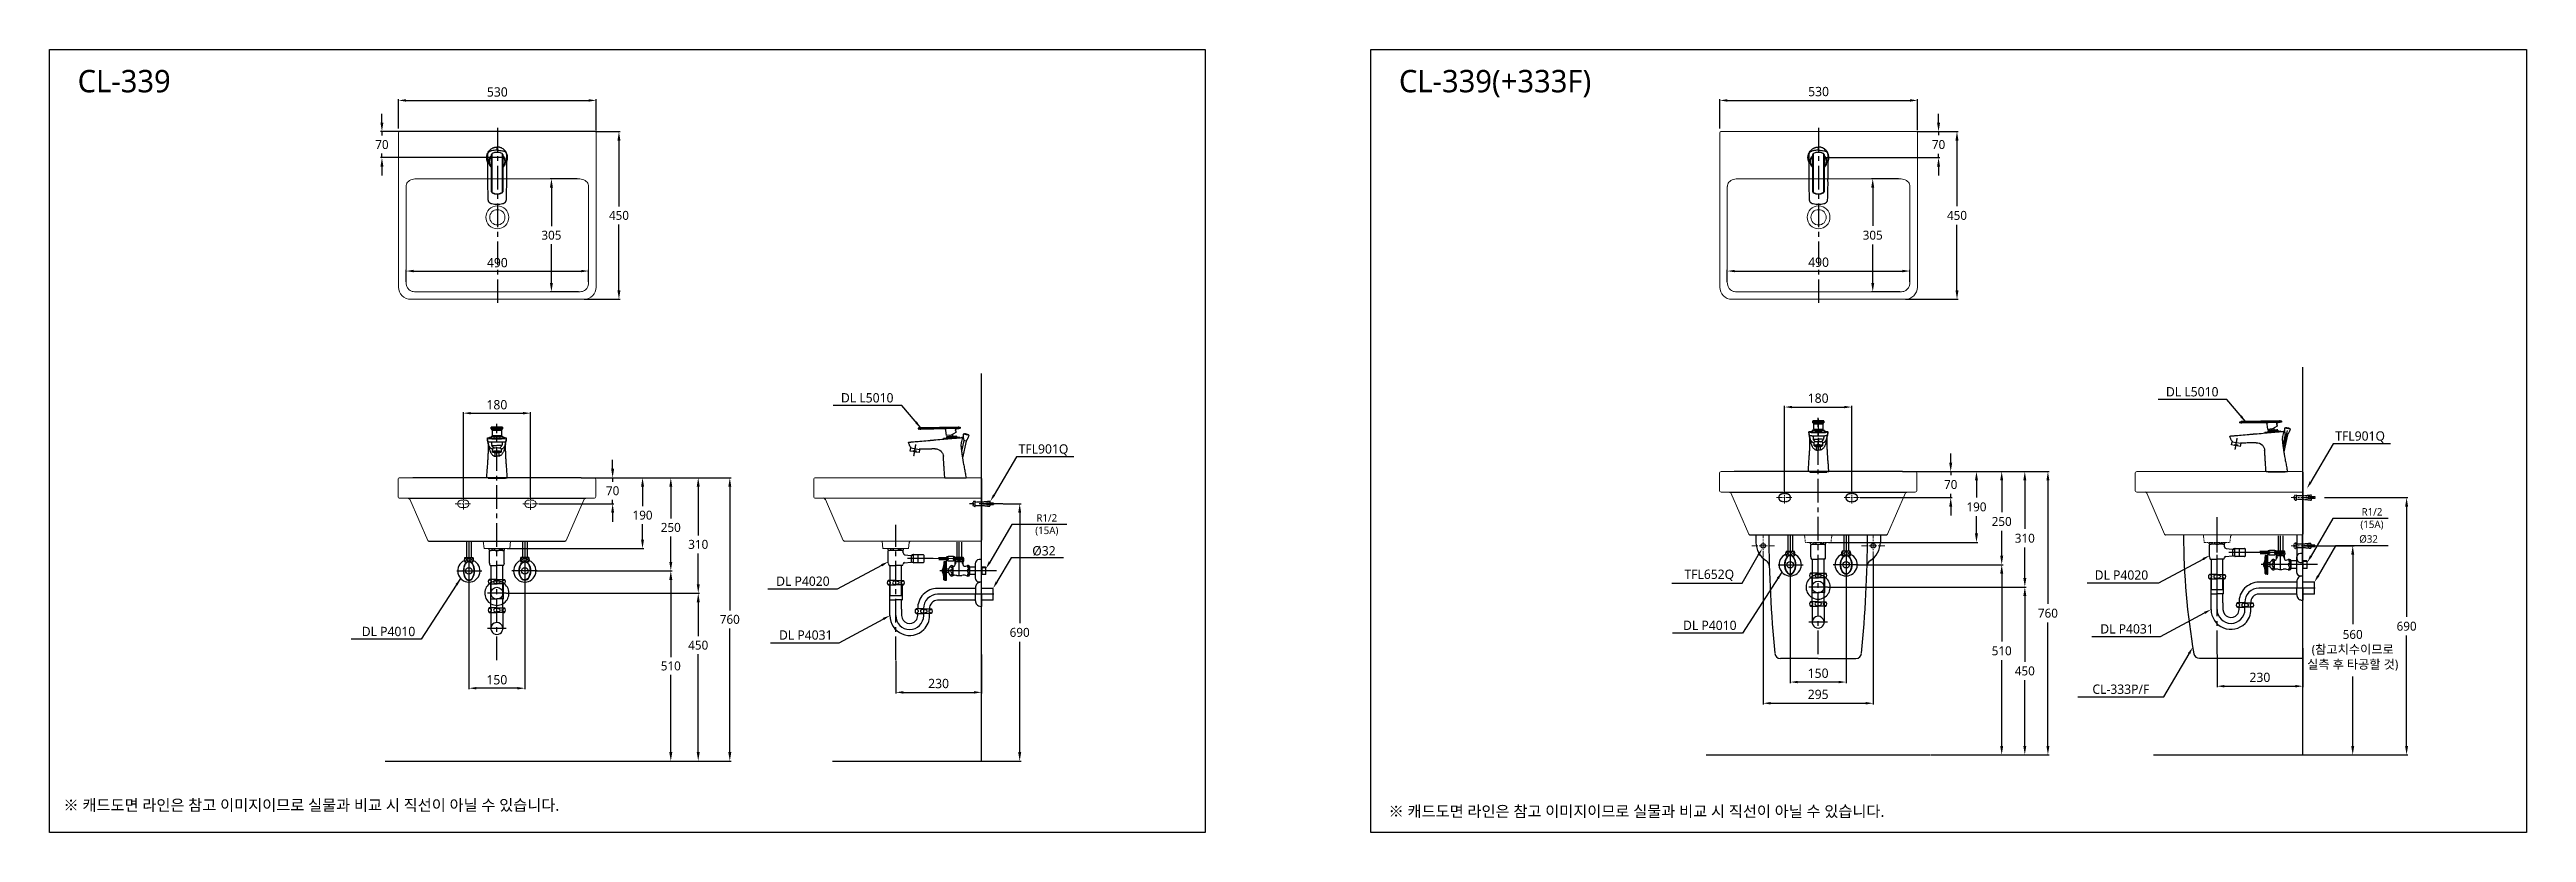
# Model space of a CAD drawing. Header units: millimetres. Extents: x 3553 to 10198, y 0 to 2100.
import ezdxf

# ---------------------------------------------------------------- set-up
doc = ezdxf.new("R2010")
doc.units = ezdxf.units.MM
for name, pattern in [('CENTER', [50.8, 31.75, -6.35, 6.35, -6.35]), ('HIDDEN', [0.375, 0.25, -0.125]), ('HIDDEN2', [0.1875, 0.125, -0.0625])]:
    doc.linetypes.add(name, pattern=pattern)
for name, color, linetype in [('1', 1, 'Continuous'), ('3', 3, 'Continuous'), ('4', 4, 'Continuous'), ('5', 7, 'Continuous'), ('6', 6, 'Continuous'), ('7', 7, 'Continuous'), ('CENTER', 2, 'CENTER')]:
    doc.layers.add(name, color=color, linetype=linetype)
doc.layers.add('2', color=2, linetype='HIDDEN', lineweight=9)
doc.layers.add('30', color=7, linetype='Continuous', true_color=0xffffff)
doc.styles.add('GHS', font='romans', dxfattribs={"bigfont": 'ghs'})
doc.styles.get("Standard").update_dxf_attribs({"font": 'NanumGothic.ttf'})
doc.dimstyles.new('ISO-25', dxfattribs={"dimtxt": 20, "dimasz": 20, "dimexe": 3, "dimexo": 1, "dimgap": 10, "dimtad": 1, "dimtoh": 1, "dimdec": 0, "dimtxsty": 'Standard', "dimcen": 0, "dimclrd": 3, "dimclre": 3, "dimclrt": 2, "dimadec": 0, "dimazin": 0, "dimtfac": 1, "dimtdec": 0, "dimtmove": 0, "dimatfit": 3, "dimfxl": 1, "dimarcsym": 0})

msp = doc.modelspace()

# ---------------------------------------------------------------- texts
at = {"attachment_point": 1, "style": 'GHS'}
for s, insert, char_height, width in [('{\\fNanumGothic|b0|i0|c0|p50;CL-339}', (3628.6, 2045.3), 60, 460), ('{\\fNanumGothic|b0|i0|c0|p50;CL-339(+333F)}', (7173, 2045.3), 60, 460), ('{\\fNanumGothic|b0|i0|c129|p50;※ 캐드도면 라인은 참고 이미지이므로 실물과 비교 시 직선이 아닐 수 있습니다.}', (3590.4, 88.3), 30, 1933.731), ('{\\fNanumGothic|b0|i0|c129|p50;※ 캐드도면 라인은 참고 이미지이므로 실물과 비교 시 직선이 아닐 수 있습니다.}', (7145.1, 71.6), 30, 1933.731)]:
    msp.add_mtext(s, dxfattribs=dict(at, insert=insert, char_height=char_height, width=width))
at = {"layer": '1', "color": 2, "attachment_point": 5}
for s, insert, char_height in [('DL L5010', (5746.7, 1165.7), 25), ('DL L5010', (9301.1, 1181.9), 25), ('TFL901Q', (9751.4, 1060.5), 25), ('TFL901Q', (6219.5, 1025.7), 25), ('R1/2\\P(15A)', (9783.2, 841.1), 20), ('R1/2\\P(15A)', (6228.4, 824.8), 20), ('%%c32', (9774.1, 786.8), 20), ('%%c32', (6220.8, 755), 25), ('DL P4020', (5574.2, 673.8), 25), ('TFL652Q', (8005.5, 689.6), 25), ('DL P4020', (9111.2, 690.3), 25), ('DL P4010', (4462.6, 538.9), 25), ('DL P4031', (5581.8, 529.4), 25), ('DL P4010', (8007, 555.4), 25), ('DL P4031', (9126.2, 545.9), 25), ('CL-333P/F', (9109.6, 384.1), 25)]:
    msp.add_mtext(s, dxfattribs=dict(at, insert=insert, char_height=char_height))

# ---------------------------------------------------------------- blocks, each defined once
blk = doc.blocks.new('*D48')
at = {"color": 3, "lineweight": -2, "transparency": 16777216}
for p, q in [((4779.1, 641.6), (5297, 641.6)), ((5293.4, 617.6), (5293.4, 526.3)), ((5293.4, 215.5), (5293.4, 478.3)), ((5054.4, 191.5), (5297, 191.5))]:
    blk.add_line(p, q, dxfattribs=at)
at = {"color": 3, "transparency": 16777216}
for points in [[(5289.4, 617.6), (5297.4, 617.6), (5293.4, 641.6)], [(5289.4, 215.5), (5297.4, 215.5), (5293.4, 191.5)]]:
    blk.add_solid(points, dxfattribs=at)
at = {"layer": 'Defpoints', "color": 0, "transparency": 16777216}
for p in [(4777.9, 641.6), (5053.2, 191.5), (5293.4, 191.5)]:
    blk.add_point(p, dxfattribs=at)
at = {"color": 2, "transparency": 16777216, "insert": (5293.4, 502.3), "char_height": 24, "attachment_point": 5}
blk.add_mtext('450', dxfattribs=at)
blk = doc.blocks.new('*D49')
at = {"color": 3, "lineweight": -2, "transparency": 16777216}
for p, q in [((5194.1, 951.5), (5381.7, 951.5)), ((5378.1, 927.5), (5378.1, 595.5)), ((5378.1, 215.5), (5378.1, 547.5)), ((5211.1, 191.5), (5381.7, 191.5))]:
    blk.add_line(p, q, dxfattribs=at)
at = {"color": 3, "transparency": 16777216}
for points in [[(5374.1, 927.5), (5382.1, 927.5), (5378.1, 951.5)], [(5374.1, 215.5), (5382.1, 215.5), (5378.1, 191.5)]]:
    blk.add_solid(points, dxfattribs=at)
at = {"layer": 'Defpoints', "color": 0, "transparency": 16777216}
for p in [(5192.9, 951.5), (5209.9, 191.5), (5378.1, 191.5)]:
    blk.add_point(p, dxfattribs=at)
at = {"color": 2, "transparency": 16777216, "insert": (5378.1, 571.5), "char_height": 24, "attachment_point": 5}
blk.add_mtext('760', dxfattribs=at)
blk = doc.blocks.new('*D50')
at = {"color": 3, "lineweight": -2, "transparency": 16777216}
for p, q in [((6111.4, 881.5), (6159.3, 881.5)), ((6155.7, 857.5), (6155.7, 561.6)), ((6155.7, 215.5), (6155.7, 511.5)), ((6054.4, 191.5), (6159.3, 191.5))]:
    blk.add_line(p, q, dxfattribs=at)
at = {"color": 3, "transparency": 16777216}
for points in [[(6151.7, 857.5), (6159.7, 857.5), (6155.7, 881.5)], [(6151.7, 215.5), (6159.7, 215.5), (6155.7, 191.5)]]:
    blk.add_solid(points, dxfattribs=at)
at = {"layer": 'Defpoints', "color": 0, "transparency": 16777216}
for p in [(6110.2, 881.5), (6155.7, 881.5), (6053.2, 191.5)]:
    blk.add_point(p, dxfattribs=at)
at = {"color": 2, "transparency": 16777216, "insert": (6155.7, 536.5), "char_height": 24, "attachment_point": 5}
blk.add_mtext('690', dxfattribs=at)
blk = doc.blocks.new('*D51')
at = {"layer": '1', "color": 3, "lineweight": -2, "transparency": 16777216}
for p, q in [((4678.2, 665.9), (4678.2, 383.9)), ((4828.2, 665.9), (4828.2, 383.9)), ((4808.2, 386.9), (4698.2, 386.9))]:
    blk.add_line(p, q, dxfattribs=at)
at = {"layer": '1', "color": 3, "transparency": 16777216}
for points in [[(4698.2, 390.2), (4698.2, 383.5), (4678.2, 386.9)], [(4808.2, 390.2), (4808.2, 383.5), (4828.2, 386.9)]]:
    blk.add_solid(points, dxfattribs=at)
at = {"layer": 'Defpoints', "color": 0, "transparency": 16777216}
for p in [(4678.2, 666.9), (4828.2, 666.9), (4678.2, 386.9)]:
    blk.add_point(p, dxfattribs=at)
at = {"layer": '1', "color": 2, "transparency": 16777216, "insert": (4753.2, 409.4), "char_height": 25, "attachment_point": 5}
blk.add_mtext('150', dxfattribs=at)
blk = doc.blocks.new('*D52')
at = {"color": 3, "lineweight": -2, "transparency": 16777216}
for p, q in [((4979.4, 951.5), (5297, 951.5)), ((5293.4, 927.5), (5293.4, 796.6)), ((5293.4, 665.6), (5293.4, 748.6)), ((4779.1, 641.6), (5297, 641.6))]:
    blk.add_line(p, q, dxfattribs=at)
at = {"color": 3, "transparency": 16777216}
for points in [[(5289.4, 927.5), (5297.4, 927.5), (5293.4, 951.5)], [(5289.4, 665.6), (5297.4, 665.6), (5293.4, 641.6)]]:
    blk.add_solid(points, dxfattribs=at)
at = {"layer": 'Defpoints', "color": 0, "transparency": 16777216}
for p in [(4978.2, 951.5), (5293.4, 951.5), (4777.9, 641.6)]:
    blk.add_point(p, dxfattribs=at)
at = {"color": 2, "transparency": 16777216, "insert": (5293.4, 772.6), "char_height": 24, "attachment_point": 5}
blk.add_mtext('310', dxfattribs=at)
blk = doc.blocks.new('*D54')
at = {"color": 3, "lineweight": -2, "transparency": 16777216}
for p, q in [((4862.1, 701.5), (5223.4, 701.5)), ((5219.8, 677.5), (5219.8, 470.5)), ((5219.8, 215.5), (5219.8, 422.5)), ((5054.4, 191.5), (5223.4, 191.5))]:
    blk.add_line(p, q, dxfattribs=at)
at = {"color": 3, "transparency": 16777216}
for points in [[(5215.8, 677.5), (5223.8, 677.5), (5219.8, 701.5)], [(5215.8, 215.5), (5223.8, 215.5), (5219.8, 191.5)]]:
    blk.add_solid(points, dxfattribs=at)
at = {"layer": 'Defpoints', "color": 0, "transparency": 16777216}
for p in [(4860.9, 701.5), (5053.2, 191.5), (5219.8, 191.5)]:
    blk.add_point(p, dxfattribs=at)
at = {"color": 2, "transparency": 16777216, "insert": (5219.8, 446.5), "char_height": 24, "attachment_point": 5}
blk.add_mtext('510', dxfattribs=at)
blk = doc.blocks.new('*D55')
at = {"color": 3, "lineweight": -2, "transparency": 16777216}
for p, q in [((4979.4, 951.5), (5223.4, 951.5)), ((5219.8, 927.5), (5219.8, 842.1)), ((5219.8, 725.5), (5219.8, 794.1)), ((4859.4, 701.5), (5223.4, 701.5))]:
    blk.add_line(p, q, dxfattribs=at)
at = {"color": 3, "transparency": 16777216}
for points in [[(5215.8, 927.5), (5223.8, 927.5), (5219.8, 951.5)], [(5215.8, 725.5), (5223.8, 725.5), (5219.8, 701.5)]]:
    blk.add_solid(points, dxfattribs=at)
at = {"layer": 'Defpoints', "color": 0, "transparency": 16777216}
for p in [(4978.2, 951.5), (5219.8, 951.5), (4858.2, 701.5)]:
    blk.add_point(p, dxfattribs=at)
at = {"color": 2, "transparency": 16777216, "insert": (5219.8, 818.1), "char_height": 24, "attachment_point": 5}
blk.add_mtext('250', dxfattribs=at)
blk = doc.blocks.new('*D53')
at = {"color": 3, "lineweight": -2, "transparency": 16777216}
for p, q in [((4489.4, 1887.8), (4489.4, 1966.6)), ((4509.4, 1963.6), (4999.5, 1963.6)), ((5019.5, 1883.4), (5019.5, 1966.6))]:
    blk.add_line(p, q, dxfattribs=at)
at = {"color": 3, "transparency": 16777216}
for points in [[(4509.4, 1966.9), (4509.4, 1960.2), (4489.4, 1963.6)], [(4999.5, 1966.9), (4999.5, 1960.2), (5019.5, 1963.6)]]:
    blk.add_solid(points, dxfattribs=at)
at = {"layer": 'Defpoints', "color": 0, "transparency": 16777216}
for p in [(5019.5, 1963.6), (4489.4, 1886.8), (5019.5, 1882.4)]:
    blk.add_point(p, dxfattribs=at)
at = {"color": 2, "transparency": 16777216, "insert": (4754.5, 1986.1), "char_height": 25, "attachment_point": 5}
blk.add_mtext('530', dxfattribs=at)
blk = doc.blocks.new('*D56')
at = {"color": 3, "lineweight": -2, "transparency": 16777216}
for p, q in [((4444.9, 1904), (4444.9, 1928)), ((5021, 1880), (4441.3, 1880)), ((4444.9, 1880), (4444.9, 1869)), ((4770.8, 1810), (4441.3, 1810)), ((4444.9, 1810), (4444.9, 1821)), ((4444.9, 1786), (4444.9, 1762))]:
    blk.add_line(p, q, dxfattribs=at)
at = {"color": 3, "transparency": 16777216}
for points in [[(4440.9, 1904), (4448.9, 1904), (4444.9, 1880)], [(4440.9, 1786), (4448.9, 1786), (4444.9, 1810)]]:
    blk.add_solid(points, dxfattribs=at)
at = {"layer": 'Defpoints', "color": 0, "transparency": 16777216}
for p in [(5022.2, 1880), (4444.9, 1810), (4772, 1810)]:
    blk.add_point(p, dxfattribs=at)
at = {"color": 2, "transparency": 16777216, "insert": (4444.9, 1845), "char_height": 24, "attachment_point": 5}
blk.add_mtext('70', dxfattribs=at)
blk = doc.blocks.new('*D57')
at = {"color": 3, "lineweight": -2, "transparency": 16777216}
for p, q in [((4968.8, 1753.6), (4896, 1753.6)), ((4899.6, 1729.6), (4899.6, 1625.9)), ((4899.6, 1474.1), (4899.6, 1577.9)), ((4972.4, 1450.1), (4896, 1450.1))]:
    blk.add_line(p, q, dxfattribs=at)
at = {"color": 3, "transparency": 16777216}
for points in [[(4895.6, 1729.6), (4903.6, 1729.6), (4899.6, 1753.6)], [(4895.6, 1474.1), (4903.6, 1474.1), (4899.6, 1450.1)]]:
    blk.add_solid(points, dxfattribs=at)
at = {"layer": 'Defpoints', "color": 0, "transparency": 16777216}
for p in [(4970, 1753.6), (4899.6, 1450.1), (4973.6, 1450.1)]:
    blk.add_point(p, dxfattribs=at)
at = {"color": 2, "transparency": 16777216, "insert": (4899.6, 1601.9), "char_height": 24, "attachment_point": 5}
blk.add_mtext('305', dxfattribs=at)
blk = doc.blocks.new('*D58')
at = {"color": 3, "lineweight": -2, "transparency": 16777216}
for p, q in [((4509.6, 1477.2), (4509.6, 1508.8)), ((4529.6, 1505.8), (4979.4, 1505.8)), ((4999.4, 1476.5), (4999.4, 1508.8))]:
    blk.add_line(p, q, dxfattribs=at)
at = {"color": 3, "transparency": 16777216}
for points in [[(4529.6, 1509.2), (4529.6, 1502.5), (4509.6, 1505.8)], [(4979.4, 1509.2), (4979.4, 1502.5), (4999.4, 1505.8)]]:
    blk.add_solid(points, dxfattribs=at)
at = {"layer": 'Defpoints', "color": 0, "transparency": 16777216}
for p in [(4509.6, 1476.2), (4999.4, 1505.8), (4999.4, 1475.5)]:
    blk.add_point(p, dxfattribs=at)
at = {"color": 2, "transparency": 16777216, "insert": (4754.5, 1528.3), "char_height": 25, "attachment_point": 5}
blk.add_mtext('490', dxfattribs=at)
blk = doc.blocks.new('*D59')
at = {"color": 3, "lineweight": -2, "transparency": 16777216}
for p, q in [((4663.3, 899.5), (4663.3, 1127.6)), ((4683.3, 1124.6), (4823.3, 1124.6)), ((4843.3, 899.9), (4843.3, 1127.6))]:
    blk.add_line(p, q, dxfattribs=at)
at = {"color": 3, "transparency": 16777216}
for points in [[(4683.3, 1127.9), (4683.3, 1121.3), (4663.3, 1124.6)], [(4823.3, 1127.9), (4823.3, 1121.3), (4843.3, 1124.6)]]:
    blk.add_solid(points, dxfattribs=at)
at = {"layer": 'Defpoints', "color": 0, "transparency": 16777216}
for p in [(4843.3, 1124.6), (4663.3, 898.5), (4843.3, 898.9)]:
    blk.add_point(p, dxfattribs=at)
at = {"color": 2, "transparency": 16777216, "insert": (4753.3, 1147.1), "char_height": 25, "attachment_point": 5}
blk.add_mtext('180', dxfattribs=at)
blk = doc.blocks.new('*D60')
at = {"color": 3, "lineweight": -2, "transparency": 16777216}
for p, q in [((5063.8, 975.5), (5063.8, 999.5)), ((5009.9, 951.5), (5067.4, 951.5)), ((5063.8, 951.5), (5063.8, 940.5)), ((4865.5, 881.5), (5067.4, 881.5)), ((5063.8, 881.5), (5063.8, 892.5)), ((5063.8, 857.5), (5063.8, 833.5))]:
    blk.add_line(p, q, dxfattribs=at)
at = {"color": 3, "transparency": 16777216}
for points in [[(5059.8, 975.5), (5067.8, 975.5), (5063.8, 951.5)], [(5059.8, 857.5), (5067.8, 857.5), (5063.8, 881.5)]]:
    blk.add_solid(points, dxfattribs=at)
at = {"layer": 'Defpoints', "color": 0, "transparency": 16777216}
for p in [(5008.7, 951.5), (4864.3, 881.5), (5063.8, 881.5)]:
    blk.add_point(p, dxfattribs=at)
at = {"color": 2, "transparency": 16777216, "insert": (5063.8, 916.5), "char_height": 24, "attachment_point": 5}
blk.add_mtext('70', dxfattribs=at)
blk = doc.blocks.new('*D61')
at = {"color": 3, "lineweight": -2, "transparency": 16777216}
for p, q in [((5006, 951.5), (5147.6, 951.5)), ((5144, 927.5), (5144, 875)), ((5144, 785.5), (5144, 827)), ((4780.9, 761.5), (5147.6, 761.5))]:
    blk.add_line(p, q, dxfattribs=at)
at = {"color": 3, "transparency": 16777216}
for points in [[(5140, 927.5), (5148, 927.5), (5144, 951.5)], [(5140, 785.5), (5148, 785.5), (5144, 761.5)]]:
    blk.add_solid(points, dxfattribs=at)
at = {"layer": 'Defpoints', "color": 0, "transparency": 16777216}
for p in [(5004.8, 951.5), (4779.7, 761.5), (5144, 761.5)]:
    blk.add_point(p, dxfattribs=at)
at = {"color": 2, "transparency": 16777216, "insert": (5144, 851), "char_height": 24, "attachment_point": 5}
blk.add_mtext('190', dxfattribs=at)
blk = doc.blocks.new('*D62')
at = {"color": 3, "lineweight": -2, "transparency": 16777216}
for p, q in [((6053.2, 477.6), (6053.2, 372.8)), ((5823.2, 460.7), (5823.2, 372.8)), ((5843.2, 375.8), (6033.2, 375.8))]:
    blk.add_line(p, q, dxfattribs=at)
at = {"color": 3, "transparency": 16777216}
for points in [[(5843.2, 379.1), (5843.2, 372.4), (5823.2, 375.8)], [(6033.2, 379.1), (6033.2, 372.4), (6053.2, 375.8)]]:
    blk.add_solid(points, dxfattribs=at)
at = {"layer": 'Defpoints', "color": 0, "transparency": 16777216}
for p in [(6053.2, 478.6), (5823.2, 461.7), (6053.2, 375.8)]:
    blk.add_point(p, dxfattribs=at)
at = {"color": 2, "transparency": 16777216, "insert": (5938.2, 399.4), "char_height": 25, "attachment_point": 5}
blk.add_mtext('230', dxfattribs=at)
blk = doc.blocks.new('*D63')
at = {"color": 3, "lineweight": -2, "transparency": 16777216}
for p, q in [((5017.7, 1880), (5084.3, 1880)), ((5080.7, 1856), (5080.7, 1679)), ((5080.7, 1454), (5080.7, 1631)), ((4987.7, 1430), (5084.3, 1430))]:
    blk.add_line(p, q, dxfattribs=at)
at = {"color": 3, "transparency": 16777216}
for points in [[(5076.7, 1856), (5084.7, 1856), (5080.7, 1880)], [(5076.7, 1454), (5084.7, 1454), (5080.7, 1430)]]:
    blk.add_solid(points, dxfattribs=at)
at = {"layer": 'Defpoints', "color": 0, "transparency": 16777216}
for p in [(5016.5, 1880), (4986.5, 1430), (5080.7, 1430)]:
    blk.add_point(p, dxfattribs=at)
at = {"color": 2, "transparency": 16777216, "insert": (5080.7, 1655), "char_height": 24, "attachment_point": 5}
blk.add_mtext('450', dxfattribs=at)
blk = doc.blocks.new('*D70')
at = {"color": 3, "lineweight": -2, "transparency": 16777216}
for p, q in [((8323.5, 658.2), (8855.6, 658.2)), ((8852, 634.2), (8852, 458.1)), ((8852, 232.1), (8852, 408.1)), ((8598.8, 208.1), (8855.6, 208.1))]:
    blk.add_line(p, q, dxfattribs=at)
at = {"color": 3, "transparency": 16777216}
for points in [[(8848, 634.2), (8856, 634.2), (8852, 658.2)], [(8848, 232.1), (8856, 232.1), (8852, 208.1)]]:
    blk.add_solid(points, dxfattribs=at)
at = {"layer": 'Defpoints', "color": 0, "transparency": 16777216}
for p in [(8322.3, 658.2), (8597.6, 208.1), (8852, 208.1)]:
    blk.add_point(p, dxfattribs=at)
at = {"color": 2, "transparency": 16777216, "insert": (8852, 433.1), "char_height": 24, "attachment_point": 5}
blk.add_mtext('450', dxfattribs=at)
blk = doc.blocks.new('*D71')
at = {"color": 3, "lineweight": -2, "transparency": 16777216}
for p, q in [((8738.5, 968.1), (8917.5, 968.1)), ((8913.9, 944.1), (8913.9, 613.1)), ((8913.9, 232.1), (8913.9, 563)), ((8755.5, 208.1), (8917.5, 208.1))]:
    blk.add_line(p, q, dxfattribs=at)
at = {"color": 3, "transparency": 16777216}
for points in [[(8909.9, 944.1), (8917.9, 944.1), (8913.9, 968.1)], [(8909.9, 232.1), (8917.9, 232.1), (8913.9, 208.1)]]:
    blk.add_solid(points, dxfattribs=at)
at = {"layer": 'Defpoints', "color": 0, "transparency": 16777216}
for p in [(8737.3, 968.1), (8754.3, 208.1), (8913.9, 208.1)]:
    blk.add_point(p, dxfattribs=at)
at = {"color": 2, "transparency": 16777216, "insert": (8913.9, 588.1), "char_height": 24, "attachment_point": 5}
blk.add_mtext('760', dxfattribs=at)
blk = doc.blocks.new('*D67')
at = {"color": 3, "lineweight": -2, "transparency": 16777216}
for p, q in [((9655.8, 898.1), (9879.7, 898.1)), ((9876.1, 874.1), (9876.1, 578.1)), ((9876.1, 232.1), (9876.1, 528)), ((9598.8, 208.1), (9879.7, 208.1))]:
    blk.add_line(p, q, dxfattribs=at)
at = {"color": 3, "transparency": 16777216}
for points in [[(9872.1, 874.1), (9880.1, 874.1), (9876.1, 898.1)], [(9872.1, 232.1), (9880.1, 232.1), (9876.1, 208.1)]]:
    blk.add_solid(points, dxfattribs=at)
at = {"layer": 'Defpoints', "color": 0, "transparency": 16777216}
for p in [(9654.6, 898.1), (9876.1, 898.1), (9597.6, 208.1)]:
    blk.add_point(p, dxfattribs=at)
at = {"color": 2, "transparency": 16777216, "insert": (9876.1, 553.1), "char_height": 24, "attachment_point": 5}
blk.add_mtext('690', dxfattribs=at)
blk = doc.blocks.new('*D68')
at = {"layer": '1', "color": 3, "lineweight": -2, "transparency": 16777216}
for p, q in [((8222.6, 682.4), (8222.6, 400.4)), ((8372.6, 682.4), (8372.6, 400.4)), ((8352.6, 403.4), (8242.6, 403.4))]:
    blk.add_line(p, q, dxfattribs=at)
at = {"layer": '1', "color": 3, "transparency": 16777216}
for points in [[(8242.6, 406.7), (8242.6, 400.1), (8222.6, 403.4)], [(8352.6, 406.7), (8352.6, 400.1), (8372.6, 403.4)]]:
    blk.add_solid(points, dxfattribs=at)
at = {"layer": 'Defpoints', "color": 0, "transparency": 16777216}
for p in [(8222.6, 683.4), (8372.6, 683.4), (8222.6, 403.4)]:
    blk.add_point(p, dxfattribs=at)
at = {"layer": '1', "color": 2, "transparency": 16777216, "insert": (8297.6, 427), "char_height": 25, "attachment_point": 5}
blk.add_mtext('150', dxfattribs=at)
blk = doc.blocks.new('*D69')
at = {"layer": '1', "color": 3, "lineweight": -2, "transparency": 16777216}
for p, q in [((8150.1, 734.6), (8150.1, 343.6)), ((8445.1, 734), (8445.1, 343.6)), ((8170.1, 346.6), (8425.1, 346.6))]:
    blk.add_line(p, q, dxfattribs=at)
at = {"layer": '1', "color": 3, "transparency": 16777216}
for points in [[(8170.1, 349.9), (8170.1, 343.3), (8150.1, 346.6)], [(8425.1, 349.9), (8425.1, 343.3), (8445.1, 346.6)]]:
    blk.add_solid(points, dxfattribs=at)
at = {"layer": 'Defpoints', "color": 0, "transparency": 16777216}
for p in [(8150.1, 735.6, -9.3), (8445.1, 735, -9.3), (8445.1, 346.6)]:
    blk.add_point(p, dxfattribs=at)
at = {"layer": '1', "color": 2, "transparency": 16777216, "insert": (8297.6, 370.2), "char_height": 25, "attachment_point": 5}
blk.add_mtext('295', dxfattribs=at)
blk = doc.blocks.new('*D66')
at = {"color": 3, "lineweight": -2, "transparency": 16777216}
for p, q in [((8523.8, 968.1), (8855.6, 968.1)), ((8852, 944.1), (8852, 814.2)), ((8852, 682.2), (8852, 764)), ((8323.5, 658.2), (8855.6, 658.2))]:
    blk.add_line(p, q, dxfattribs=at)
at = {"color": 3, "transparency": 16777216}
for points in [[(8848, 944.1), (8856, 944.1), (8852, 968.1)], [(8848, 682.2), (8856, 682.2), (8852, 658.2)]]:
    blk.add_solid(points, dxfattribs=at)
at = {"layer": 'Defpoints', "color": 0, "transparency": 16777216}
for p in [(8522.6, 968.1), (8852, 968.1), (8322.3, 658.2)]:
    blk.add_point(p, dxfattribs=at)
at = {"color": 2, "transparency": 16777216, "insert": (8852, 789.1), "char_height": 24, "attachment_point": 5}
blk.add_mtext('310', dxfattribs=at)
blk = doc.blocks.new('*D75')
at = {"color": 3, "lineweight": -2, "transparency": 16777216}
for p, q in [((8406.5, 718.1), (8793.6, 718.1)), ((8790, 694.1), (8790, 512.1)), ((8790, 232.1), (8790, 462)), ((8598.8, 208.1), (8793.6, 208.1))]:
    blk.add_line(p, q, dxfattribs=at)
at = {"color": 3, "transparency": 16777216}
for points in [[(8786, 694.1), (8794, 694.1), (8790, 718.1)], [(8786, 232.1), (8794, 232.1), (8790, 208.1)]]:
    blk.add_solid(points, dxfattribs=at)
at = {"layer": 'Defpoints', "color": 0, "transparency": 16777216}
for p in [(8405.3, 718.1), (8597.6, 208.1), (8790, 208.1)]:
    blk.add_point(p, dxfattribs=at)
at = {"color": 2, "transparency": 16777216, "insert": (8790, 487.1), "char_height": 24, "attachment_point": 5}
blk.add_mtext('510', dxfattribs=at)
blk = doc.blocks.new('*D76')
at = {"color": 3, "lineweight": -2, "transparency": 16777216}
for p, q in [((8523.8, 968.1), (8793.6, 968.1)), ((8790, 944.1), (8790, 859.1)), ((8790, 742.1), (8790, 808.9)), ((8403.8, 718.1), (8793.6, 718.1))]:
    blk.add_line(p, q, dxfattribs=at)
at = {"color": 3, "transparency": 16777216}
for points in [[(8786, 944.1), (8794, 944.1), (8790, 968.1)], [(8786, 742.1), (8794, 742.1), (8790, 718.1)]]:
    blk.add_solid(points, dxfattribs=at)
at = {"layer": 'Defpoints', "color": 0, "transparency": 16777216}
for p in [(8522.6, 968.1), (8790, 968.1), (8402.6, 718.1)]:
    blk.add_point(p, dxfattribs=at)
at = {"color": 2, "transparency": 16777216, "insert": (8790, 834), "char_height": 24, "attachment_point": 5}
blk.add_mtext('250', dxfattribs=at)
blk = doc.blocks.new('*D77')
at = {"color": 3, "lineweight": -2, "transparency": 16777216}
for p, q in [((8207.6, 916), (8207.6, 1144.1)), ((8227.6, 1141.1), (8367.6, 1141.1)), ((8387.6, 916.5), (8387.6, 1144.1))]:
    blk.add_line(p, q, dxfattribs=at)
at = {"color": 3, "transparency": 16777216}
for points in [[(8227.6, 1144.4), (8227.6, 1137.8), (8207.6, 1141.1)], [(8367.6, 1144.4), (8367.6, 1137.8), (8387.6, 1141.1)]]:
    blk.add_solid(points, dxfattribs=at)
at = {"layer": 'Defpoints', "color": 0, "transparency": 16777216}
for p in [(8387.6, 1141.1), (8207.6, 915), (8387.6, 915.5)]:
    blk.add_point(p, dxfattribs=at)
at = {"color": 2, "transparency": 16777216, "insert": (8297.6, 1164.7), "char_height": 25, "attachment_point": 5}
blk.add_mtext('180', dxfattribs=at)
blk = doc.blocks.new('*D78')
at = {"color": 3, "lineweight": -2, "transparency": 16777216}
for p, q in [((8653.2, 992.1), (8653.2, 1016.1)), ((8554.3, 968.1), (8656.8, 968.1)), ((8653.2, 968.1), (8653.2, 958)), ((8409.9, 898.1), (8656.8, 898.1)), ((8653.2, 898.1), (8653.2, 908.1)), ((8653.2, 874.1), (8653.2, 850.1))]:
    blk.add_line(p, q, dxfattribs=at)
at = {"color": 3, "transparency": 16777216}
for points in [[(8649.2, 992.1), (8657.2, 992.1), (8653.2, 968.1)], [(8649.2, 874.1), (8657.2, 874.1), (8653.2, 898.1)]]:
    blk.add_solid(points, dxfattribs=at)
at = {"layer": 'Defpoints', "color": 0, "transparency": 16777216}
for p in [(8553.1, 968.1), (8408.7, 898.1), (8653.2, 898.1)]:
    blk.add_point(p, dxfattribs=at)
at = {"color": 2, "transparency": 16777216, "insert": (8653.2, 933.1), "char_height": 24, "attachment_point": 5}
blk.add_mtext('70', dxfattribs=at)
blk = doc.blocks.new('*D79')
at = {"color": 3, "lineweight": -2, "transparency": 16777216}
for p, q in [((8550.4, 968.1), (8725.9, 968.1)), ((8722.3, 944.1), (8722.3, 898.1)), ((8722.3, 802.1), (8722.3, 848)), ((8325.3, 778.1), (8725.9, 778.1))]:
    blk.add_line(p, q, dxfattribs=at)
at = {"color": 3, "transparency": 16777216}
for points in [[(8718.3, 944.1), (8726.3, 944.1), (8722.3, 968.1)], [(8718.3, 802.1), (8726.3, 802.1), (8722.3, 778.1)]]:
    blk.add_solid(points, dxfattribs=at)
at = {"layer": 'Defpoints', "color": 0, "transparency": 16777216}
for p in [(8549.2, 968.1), (8324.1, 778.1), (8722.3, 778.1)]:
    blk.add_point(p, dxfattribs=at)
at = {"color": 2, "transparency": 16777216, "insert": (8722.3, 873.1), "char_height": 24, "attachment_point": 5}
blk.add_mtext('190', dxfattribs=at)
blk = doc.blocks.new('*D80')
at = {"color": 3, "lineweight": -2, "transparency": 16777216}
for p, q in [((9367.6, 477.2), (9367.6, 389.3)), ((9597.6, 494.1), (9597.6, 389.3)), ((9387.6, 392.3), (9577.6, 392.3))]:
    blk.add_line(p, q, dxfattribs=at)
at = {"color": 3, "transparency": 16777216}
for points in [[(9387.6, 395.6), (9387.6, 388.9), (9367.6, 392.3)], [(9577.6, 395.6), (9577.6, 388.9), (9597.6, 392.3)]]:
    blk.add_solid(points, dxfattribs=at)
at = {"layer": 'Defpoints', "color": 0, "transparency": 16777216}
for p in [(9367.6, 478.2), (9597.6, 495.1), (9597.6, 392.3)]:
    blk.add_point(p, dxfattribs=at)
at = {"color": 2, "transparency": 16777216, "insert": (9482.6, 415.9), "char_height": 25, "attachment_point": 5}
blk.add_mtext('230', dxfattribs=at)
blk = doc.blocks.new('*D81')
at = {"color": 3, "lineweight": -2, "transparency": 16777216}
for p, q in [((9597.8, 768.9), (9735.2, 768.9)), ((9731.6, 744.9), (9731.6, 558.5)), ((9731.6, 232.1), (9731.6, 418.5)), ((9598.8, 208.1), (9735.2, 208.1))]:
    blk.add_line(p, q, dxfattribs=at)
at = {"color": 3, "transparency": 16777216}
for points in [[(9727.6, 744.9), (9735.6, 744.9), (9731.6, 768.9)], [(9727.6, 232.1), (9735.6, 232.1), (9731.6, 208.1)]]:
    blk.add_solid(points, dxfattribs=at)
at = {"layer": 'Defpoints', "color": 0, "transparency": 16777216}
for p in [(9596.6, 768.9), (9597.6, 208.1), (9731.6, 208.1)]:
    blk.add_point(p, dxfattribs=at)
at = {"color": 2, "transparency": 16777216, "insert": (9731.6, 488.5), "char_height": 24, "attachment_point": 5}
blk.add_mtext('560\\P(참고치수이므로\\P실측 후 타공할 것)', dxfattribs=at)
blk = doc.blocks.new('*D64')
at = {"color": 3, "lineweight": -2, "transparency": 16777216}
for p, q in [((8033.8, 1887.8), (8033.8, 1966.6)), ((8053.8, 1963.6), (8543.9, 1963.6)), ((8563.9, 1883.4), (8563.9, 1966.6))]:
    blk.add_line(p, q, dxfattribs=at)
at = {"color": 3, "transparency": 16777216}
for points in [[(8053.8, 1966.9), (8053.8, 1960.2), (8033.8, 1963.6)], [(8543.9, 1966.9), (8543.9, 1960.2), (8563.9, 1963.6)]]:
    blk.add_solid(points, dxfattribs=at)
at = {"layer": 'Defpoints', "color": 0, "transparency": 16777216}
for p in [(8563.9, 1963.6), (8033.8, 1886.8), (8563.9, 1882.4)]:
    blk.add_point(p, dxfattribs=at)
at = {"color": 2, "transparency": 16777216, "insert": (8298.8, 1987.2), "char_height": 25, "attachment_point": 5}
blk.add_mtext('530', dxfattribs=at)
blk = doc.blocks.new('*D65')
at = {"color": 3, "lineweight": -2, "transparency": 16777216}
for p, q in [((8620.6, 1904), (8620.6, 1928)), ((8567.7, 1880), (8624.2, 1880)), ((8620.6, 1880), (8620.6, 1870)), ((8317.5, 1810), (8624.2, 1810)), ((8620.6, 1810), (8620.6, 1820)), ((8620.6, 1786), (8620.6, 1762))]:
    blk.add_line(p, q, dxfattribs=at)
at = {"color": 3, "transparency": 16777216}
for points in [[(8616.6, 1904), (8624.6, 1904), (8620.6, 1880)], [(8616.6, 1786), (8624.6, 1786), (8620.6, 1810)]]:
    blk.add_solid(points, dxfattribs=at)
at = {"layer": 'Defpoints', "color": 0, "transparency": 16777216}
for p in [(8566.5, 1880), (8316.3, 1810), (8620.6, 1810)]:
    blk.add_point(p, dxfattribs=at)
at = {"color": 2, "transparency": 16777216, "insert": (8620.6, 1845), "char_height": 24, "attachment_point": 5}
blk.add_mtext('70', dxfattribs=at)
blk = doc.blocks.new('*D72')
at = {"color": 3, "lineweight": -2, "transparency": 16777216}
for p, q in [((8513.2, 1753.6), (8440.4, 1753.6)), ((8444, 1729.6), (8444, 1626.9)), ((8444, 1474.1), (8444, 1576.8)), ((8516.4, 1450.1), (8440.4, 1450.1))]:
    blk.add_line(p, q, dxfattribs=at)
at = {"color": 3, "transparency": 16777216}
for points in [[(8440, 1729.6), (8448, 1729.6), (8444, 1753.6)], [(8440, 1474.1), (8448, 1474.1), (8444, 1450.1)]]:
    blk.add_solid(points, dxfattribs=at)
at = {"layer": 'Defpoints', "color": 0, "transparency": 16777216}
for p in [(8514.4, 1753.6), (8444, 1450.1), (8517.6, 1450.1)]:
    blk.add_point(p, dxfattribs=at)
at = {"color": 2, "transparency": 16777216, "insert": (8444, 1601.9), "char_height": 24, "attachment_point": 5}
blk.add_mtext('305', dxfattribs=at)
blk = doc.blocks.new('*D73')
at = {"color": 3, "lineweight": -2, "transparency": 16777216}
for p, q in [((8053.9, 1477.2), (8053.9, 1508.8)), ((8073.9, 1505.8), (8523.7, 1505.8)), ((8543.7, 1476.5), (8543.7, 1508.8))]:
    blk.add_line(p, q, dxfattribs=at)
at = {"color": 3, "transparency": 16777216}
for points in [[(8073.9, 1509.2), (8073.9, 1502.5), (8053.9, 1505.8)], [(8523.7, 1509.2), (8523.7, 1502.5), (8543.7, 1505.8)]]:
    blk.add_solid(points, dxfattribs=at)
at = {"layer": 'Defpoints', "color": 0, "transparency": 16777216}
for p in [(8053.9, 1476.2), (8543.7, 1505.8), (8543.7, 1475.5)]:
    blk.add_point(p, dxfattribs=at)
at = {"color": 2, "transparency": 16777216, "insert": (8298.8, 1529.4), "char_height": 25, "attachment_point": 5}
blk.add_mtext('490', dxfattribs=at)
blk = doc.blocks.new('*D74')
at = {"color": 3, "lineweight": -2, "transparency": 16777216}
for p, q in [((8562, 1880), (8673.6, 1880)), ((8670, 1856), (8670, 1680)), ((8670, 1454), (8670, 1630)), ((8532, 1430), (8673.6, 1430))]:
    blk.add_line(p, q, dxfattribs=at)
at = {"color": 3, "transparency": 16777216}
for points in [[(8666, 1856), (8674, 1856), (8670, 1880)], [(8666, 1454), (8674, 1454), (8670, 1430)]]:
    blk.add_solid(points, dxfattribs=at)
at = {"layer": 'Defpoints', "color": 0, "transparency": 16777216}
for p in [(8560.8, 1880), (8530.8, 1430), (8670, 1430)]:
    blk.add_point(p, dxfattribs=at)
at = {"color": 2, "transparency": 16777216, "insert": (8670, 1655), "char_height": 24, "attachment_point": 5}
blk.add_mtext('450', dxfattribs=at)

# ---------------------------------------------------------------- dimensions: what is measured, and where the dimension line sits
for base, p1, p2, picture, middle in [((5019.5, 1963.6), (4489.4, 1886.8), (5019.5, 1882.4), '*D53', (4754.5, 1986.1)), ((8563.9, 1963.6), (8033.8, 1886.8), (8563.9, 1882.4), '*D64', (8298.8, 1987.2)), ((4843.3, 1124.6), (4663.3, 898.5), (4843.3, 898.9), '*D59', (4753.3, 1147.1)), ((8387.6, 1141.1), (8207.6, 915), (8387.6, 915.5), '*D77', (8297.6, 1164.7)), ((6053.2, 375.8), (5823.2, 461.7), (6053.2, 478.6), '*D62', (5938.2, 399.4)), ((9597.6, 392.3), (9367.6, 478.2), (9597.6, 495.1), '*D80', (9482.6, 415.9))]:
    dim = msp.add_linear_dim(base=base, p1=p1, p2=p2, dimstyle='ISO-25', override={"dimtxt": 25, "dimtoh": 0})
    dim.commit()
    dim.dimension.update_dxf_attribs({"geometry": picture, "text_midpoint": middle})
for base, p1, p2, picture, middle in [((4444.9, 1810), (5022.2, 1880), (4772, 1810), '*D56', (4444.9, 1845)), ((5080.7, 1430), (5016.5, 1880), (4986.5, 1430), '*D63', (5080.7, 1655)), ((8670, 1430), (8560.8, 1880), (8530.8, 1430), '*D74', (8670, 1655)), ((8653.2, 898.1), (8553.1, 968.1), (8408.7, 898.1), '*D78', (8653.2, 933.1)), ((5293.4, 951.5), (4777.9, 641.6), (4978.2, 951.5), '*D52', (5293.4, 772.6)), ((5144, 761.5), (5004.8, 951.5), (4779.7, 761.5), '*D61', (5144, 851)), ((5219.8, 951.5), (4858.2, 701.5), (4978.2, 951.5), '*D55', (5219.8, 818.1)), ((5378.1, 191.5), (5192.9, 951.5), (5209.9, 191.5), '*D49', (5378.1, 571.5)), ((8852, 968.1), (8322.3, 658.2), (8522.6, 968.1), '*D66', (8852, 789.1)), ((8722.3, 778.1), (8549.2, 968.1), (8324.1, 778.1), '*D79', (8722.3, 873.1)), ((8790, 968.1), (8402.6, 718.1), (8522.6, 968.1), '*D76', (8790, 834)), ((8913.9, 208.1), (8737.3, 968.1), (8754.3, 208.1), '*D71', (8913.9, 588.1)), ((9876.1, 898.1), (9597.6, 208.1), (9654.6, 898.1), '*D67', (9876.1, 553.1)), ((8790, 208.1), (8405.3, 718.1), (8597.6, 208.1), '*D75', (8790, 487.1)), ((5293.4, 191.5), (4777.9, 641.6), (5053.2, 191.5), '*D48', (5293.4, 502.3))]:
    dim = msp.add_linear_dim(base=base, p1=p1, p2=p2, angle=90, dimstyle='ISO-25', override={"dimscale": 1.2, "dimtih": 1})
    dim.commit()
    dim.dimension.update_dxf_attribs({"geometry": picture, "text_midpoint": middle, "dimtype": 160})
for base, p1, p2, picture, middle in [((8620.6, 1810), (8566.5, 1880), (8316.3, 1810), '*D65', (8620.6, 1845)), ((5063.8, 881.5), (5008.7, 951.5), (4864.3, 881.5), '*D60', (5063.8, 916.5)), ((6155.7, 881.5), (6053.2, 191.5), (6110.2, 881.5), '*D50', (6155.7, 536.5)), ((5219.8, 191.5), (4860.9, 701.5), (5053.2, 191.5), '*D54', (5219.8, 446.5)), ((8852, 208.1), (8322.3, 658.2), (8597.6, 208.1), '*D70', (8852, 433.1))]:
    dim = msp.add_linear_dim(base=base, p1=p1, p2=p2, angle=90, dimstyle='ISO-25', override={"dimscale": 1.2, "dimtih": 1})
    dim.commit()
    dim.dimension.update_dxf_attribs({"geometry": picture, "text_midpoint": middle})
for base, p1, p2, text, picture, middle in [((4899.6, 1450.1), (4970, 1753.6), (4973.6, 1450.1), '305', '*D57', (4899.6, 1601.9)), ((8444, 1450.1), (8514.4, 1753.6), (8517.6, 1450.1), '305', '*D72', (8444, 1601.9)), ((9731.6, 208.1), (9596.6, 768.9), (9597.6, 208.1), '560\\P(참고치수이므로\\P실측 후 타공할 것)', '*D81', (9731.6, 488.5))]:
    dim = msp.add_linear_dim(base=base, p1=p1, p2=p2, angle=90, text=text, dimstyle='ISO-25', override={"dimscale": 1.2, "dimtih": 1})
    dim.commit()
    dim.dimension.update_dxf_attribs({"geometry": picture, "text_midpoint": middle, "dimtype": 160})
for base, p1, p2, picture, middle in [((4999.4, 1505.8), (4509.6, 1476.2), (4999.4, 1475.5), '*D58', (4754.5, 1505.8)), ((8543.7, 1505.8), (8053.9, 1476.2), (8543.7, 1475.5), '*D73', (8298.8, 1505.8))]:
    dim = msp.add_linear_dim(base=base, p1=p1, p2=p2, dimstyle='ISO-25', override={"dimtxt": 25, "dimtoh": 0})
    dim.commit()
    dim.dimension.update_dxf_attribs({"geometry": picture, "text_midpoint": middle, "dimtype": 160})
at = {"layer": '1'}
for base, p1, p2, picture, middle in [((8445.1, 346.6, 9.3), (8150.1, 735.6), (8445.1, 735), '*D69', (8297.6, 370.2, 9.3)), ((4678.2, 386.9), (4828.2, 666.9), (4678.2, 666.9), '*D51', (4753.2, 409.4)), ((8222.6, 403.4), (8372.6, 683.4), (8222.6, 683.4), '*D68', (8297.6, 427))]:
    dim = msp.add_linear_dim(base=base, p1=p1, p2=p2, dimstyle='ISO-25', override={"dimtxt": 25, "dimtoh": 0}, dxfattribs=at)
    dim.commit()
    dim.dimension.update_dxf_attribs({"geometry": picture, "text_midpoint": middle})

# ---------------------------------------------------------------- linework, layer by layer
at = {"linetype": 'Continuous', "lineweight": 0}
for p, q in [((4489.4, 1877), (4489.5, 1463)), ((4492.5, 1880), (4754.5, 1880)), ((5016.5, 1880), (4754.5, 1880)), ((5019.5, 1877), (5019.5, 1463)), ((8033.8, 1877), (8033.8, 1463)), ((8036.8, 1880), (8298.8, 1880)), ((8560.8, 1880), (8298.8, 1880)), ((8563.9, 1877), (8563.8, 1463)), ((4509.6, 1732.4), (4509.6, 1475.5)), ((4540.7, 1753.6), (4754.5, 1753.6)), ((4970, 1753.6), (4754.5, 1753.6)), ((4999.4, 1732.4), (4999.4, 1475.5)), ((8053.9, 1732.4), (8053.9, 1475.5)), ((8085.1, 1753.6), (8298.8, 1753.6)), ((8514.4, 1753.6), (8298.8, 1753.6)), ((8543.7, 1732.4), (8543.7, 1475.5)), ((4522.5, 1430), (4754.5, 1430)), ((4754.5, 1450.1), (4535.7, 1450.1)), ((4754.5, 1450.1), (4973.6, 1450.1)), ((4986.5, 1430), (4754.5, 1430)), ((8066.8, 1430), (8298.8, 1430)), ((8298.8, 1450.1), (8080.1, 1450.1)), ((8298.8, 1450.1), (8518, 1450.1)), ((8530.8, 1430), (8298.8, 1430)), ((4488.3, 946.5), (4488.3, 901.5)), ((4493.3, 951.5), (4753.3, 951.5)), ((5013.3, 951.5), (4753.3, 951.5)), ((5018.3, 946.5), (5018.3, 901.5)), ((5603.2, 946.5), (5603.2, 901.5)), ((5608.2, 951.5), (6050.2, 951.5)), ((6053.2, 948.5), (6053.2, 784.5)), ((8032.6, 963.1), (8032.6, 918.1)), ((8037.6, 968.1), (8297.6, 968.1)), ((8557.6, 968.1), (8297.6, 968.1)), ((8562.6, 963.1), (8562.6, 918.1)), ((9147.6, 963.1), (9147.6, 918.1)), ((9152.6, 968.1), (9594.6, 968.1)), ((9597.6, 965.1), (9597.6, 801.1)), ((4493.3, 896.5), (4515, 896.5)), ((4519.3, 894.2), (4567.6, 783.3)), ((4987.2, 894.2), (4938.9, 783.3)), ((5013.3, 896.5), (4991.5, 896.5)), ((5608.2, 896.5), (6053.2, 896.5)), ((5634.6, 893.5), (5682.6, 783.3)), ((8037.6, 913.1), (8059.4, 913.1)), ((8063.7, 910.7), (8112, 799.9)), ((8531.6, 910.7), (8483.3, 799.9)), ((8557.6, 913.1), (8535.9, 913.1)), ((9152.6, 913.1), (9597.6, 913.1)), ((9179, 910.1), (9227, 799.9)), ((9229.8, 798.1), (9594.6, 798.1)), ((5685.4, 781.5), (6050.2, 781.5))]:
    msp.add_line(p, q, dxfattribs=at)
for p, q in [((4979.2, 951.5), (4528.2, 951.5)), ((8523.6, 968.1), (8072.6, 968.1)), ((4515, 896.5), (4991.5, 896.5)), ((8059.4, 913.1), (8535.9, 913.1)), ((8114.8, 798.1), (8480.5, 798.1)), ((8130.2, 798.1), (8130.8, 777.4)), ((8465.1, 798.1), (8464.5, 777.4)), ((4570.4, 781.5), (4936.1, 781.5)), ((8297.6, 466.9), (8196.2, 466.9)), ((8297.6, 466.9), (8399.1, 466.9))]:
    msp.add_line(p, q)
at = {"ltscale": 0.5}
for p, q in [((4779.7, 951.5), (4726.8, 951.5)), ((4730.2, 951.5), (4730.2, 950.1)), ((4776.3, 951.5), (4730.2, 951.5)), ((4776.3, 951.5), (4776.3, 950.1)), ((5960.2, 951.5), (5960.2, 950.1)), ((6006.3, 951.5), (6006.3, 950.1)), ((8324.6, 968.1), (8271.7, 968.1)), ((8275.1, 968.1), (8275.1, 966.6)), ((8321.2, 968.1), (8275.1, 968.1)), ((8321.2, 968.1), (8321.2, 966.6)), ((9504.6, 968.1), (9504.6, 966.6)), ((9550.7, 968.1), (9550.7, 966.6))]:
    msp.add_line(p, q, dxfattribs=at)
at = {"color": 7, "linetype": 'HIDDEN'}
for p, q in [((4735.8, 951.5), (4735.8, 951.5)), ((8280.7, 968.1), (8280.7, 968.1))]:
    msp.add_line(p, q, dxfattribs=at)
at = {"color": 1, "linetype": 'CENTER', "lineweight": 0, "ltscale": 0.5}
for p, q in [((4641.5, 881.5), (4685.2, 881.5)), ((4663.3, 866), (4663.3, 898.5)), ((4864.3, 881.5), (4821.9, 881.5)), ((4843.3, 865.6), (4843.3, 898.9)), ((8185.9, 898.1), (8229.6, 898.1)), ((8207.6, 882.5), (8207.6, 915)), ((8408.7, 898.1), (8366.3, 898.1)), ((8387.6, 882.1), (8387.6, 915.5)), ((9566.6, 898.1), (9628.7, 898.1)), ((8150.1, 738.5), (8150.1, 798.1)), ((8445.1, 737.9), (8445.1, 798.1)), ((8180.6, 768.9), (8119.7, 768.9)), ((8414.1, 768.9), (8476.2, 768.9)), ((9566.6, 768.9), (9628.7, 768.9))]:
    msp.add_line(p, q, dxfattribs=at)
at = {"linetype": 'HIDDEN', "lineweight": 0, "ltscale": 10}
for p, q in [((8263.3, 778.1), (8260.8, 798.1)), ((8332, 778.1), (8334.5, 798.1)), ((9333.3, 778.1), (9330.8, 798.1)), ((8263.3, 778.1), (8297.6, 778.1)), ((8332, 778.1), (8297.6, 778.1)), ((9333.3, 778.1), (9402, 778.1)), ((9402, 778.1), (9404, 794))]:
    msp.add_line(p, q, dxfattribs=at)
at = {"lineweight": 0, "ltscale": 10}
for p, q in [((4718.9, 761.5), (4716.4, 781.5)), ((4718.9, 761.5), (4753.3, 761.5)), ((4787.6, 761.5), (4753.3, 761.5)), ((4787.6, 761.5), (4790.1, 781.5)), ((5788.9, 761.5), (5786.4, 781.5)), ((5788.9, 761.5), (5857.6, 761.5)), ((5857.6, 761.5), (5859.6, 777.5))]:
    msp.add_line(p, q, dxfattribs=at)
at = {"linetype": 'HIDDEN2', "ltscale": 0.25}
for points in [[(6036.1, 874.5), (6036.1, 888.6, 0.316317), (6029.5, 883.9), (6031.3, 883.9), (6031.3, 879.1), (6029.5, 879.1, 0.316317)], [(9580.5, 891), (9580.5, 905.2, 0.316317), (9573.9, 900.5), (9575.6, 900.5), (9575.6, 895.7), (9573.9, 895.7, 0.316317)], [(9579.5, 761.8), (9579.5, 776, 0.316317), (9572.9, 771.3), (9574.6, 771.3), (9574.6, 766.5), (9572.9, 766.5, 0.316317)]]:
    msp.add_lwpolyline(points, format="xyb", close=True, dxfattribs=at)
for points in [[(6036.1, 877), (6051.9, 877), (6057, 877), (6076.6, 874.9), (6076.3, 878.4), (6057, 881.5), (6076.3, 884.9), (6077, 888.1), (6057, 886), (6051.9, 886), (6036.1, 886)], [(6068.1, 879.7), (6086.6, 879.7), (6086.6, 883.3), (6067.2, 883.3)], [(9580.5, 893.6), (9596.3, 893.6), (9601.4, 893.6), (9621, 891.4), (9620.7, 894.9), (9601.4, 898.1), (9620.7, 901.5), (9621.4, 904.6), (9601.4, 902.6), (9596.3, 902.6), (9580.5, 902.6)], [(9612.5, 896.3), (9631, 896.3), (9631, 899.9), (9611.6, 899.9)], [(9579.5, 764.4), (9595.3, 764.4), (9600.4, 764.4), (9620, 762.3), (9619.7, 765.8), (9600.4, 768.9), (9619.7, 772.3), (9620.4, 775.5), (9600.4, 773.4), (9595.3, 773.4), (9579.5, 773.4)], [(9611.5, 767.1), (9630, 767.1), (9630, 770.7), (9610.6, 770.7)]]:
    msp.add_lwpolyline(points, dxfattribs=at)
at = {"linetype": 'Continuous', "lineweight": 0}
for centre, radius in [((4754.5, 1650), 30.5), ((4754.5, 1650), 20.5), ((4754.5, 1650), 20.5), ((8298.8, 1650), 30.5), ((8298.8, 1650), 20.5), ((8298.8, 1650), 20.5)]:
    msp.add_circle(centre, radius, dxfattribs=at)
for centre in [(8150.1, 768.9), (8445.1, 768.9)]:
    msp.add_circle(centre, 6)
for centre, radius, start, end in [((4492.5, 1877), 3.01, 90.06208, 179.85012), ((5016.4, 1877), 3.01, 0.14988, 89.93792), ((8036.9, 1877), 3.01, 90.06208, 179.85012), ((8560.8, 1877), 3.01, 0.14988, 89.93792), ((4527.2, 1732.6), 17.6, 139.93586, 180.74044), ((4529.9, 1730.3), 21.2, 120.72037, 139.82983), ((4534.7, 1722.3), 30.6, 107.07679, 120.72037), ((4539.8, 1705.5), 48.1, 88.95531, 107.04012), ((4969.1, 1705.5), 48.1, 72.95988, 91.04469), ((4974.2, 1722.3), 30.6, 59.27963, 72.92321), ((4979, 1730.3), 21.2, 40.17017, 59.27963), ((4981.7, 1732.6), 17.6, 359.25956, 40.06414), ((8071.6, 1732.6), 17.6, 139.93586, 180.74044), ((8074.3, 1730.3), 21.2, 120.72037, 139.82983), ((8079.1, 1722.3), 30.6, 107.07679, 120.72037), ((8084.2, 1705.5), 48.1, 88.95531, 107.04012), ((8513.5, 1705.5), 48.1, 72.95988, 91.04469), ((8518.6, 1722.3), 30.6, 59.27963, 72.92321), ((8523.4, 1730.3), 21.2, 40.17017, 59.27963), ((8526.1, 1732.6), 17.6, 359.25956, 40.06414), ((4522.5, 1463), 33, 180.00064, 270), ((4544.4, 1475.9), 34.9, 179.41721, 193.92718), ((4534, 1473.3), 24.1, 193.92718, 211.25456), ((4986.5, 1463), 33, 270, 359.99936), ((4974.9, 1473.3), 24.1, 328.74544, 346.07282), ((4964.5, 1475.9), 34.9, 346.07282, 0.58279), ((8066.8, 1463), 33, 180.00064, 270), ((8088.8, 1475.9), 34.9, 179.41721, 193.92718), ((8078.4, 1473.3), 24.1, 193.92718, 211.25456), ((8530.8, 1463), 33, 270, 359.99936), ((8519.3, 1473.3), 24.1, 328.74544, 346.07282), ((8508.9, 1475.9), 34.9, 346.07282, 0.58279), ((4530.8, 1471.3), 20.3, 211.25456, 239.26425), ((4533, 1475.2), 24.8, 239.26425, 259.07908), ((4535.5, 1487.1), 37, 258.37188, 270.27792), ((4973.4, 1487.1), 37, 269.72208, 281.62812), ((4975.9, 1475.2), 24.8, 280.92092, 300.73575), ((4978.2, 1471.3), 20.3, 300.73575, 328.74544), ((8075.1, 1471.3), 20.3, 211.25456, 239.26425), ((8077.4, 1475.2), 24.8, 239.26425, 259.07908), ((8079.9, 1487.1), 37, 258.37188, 270.27792), ((8517.8, 1487.1), 37, 269.72208, 281.62812), ((8520.3, 1475.2), 24.8, 280.92092, 300.73575), ((8522.5, 1471.3), 20.3, 300.73575, 328.74544), ((4493.3, 946.5), 5, 90, 180), ((5013.3, 946.5), 5, 0, 90), ((5608.2, 946.5), 5, 90, 180), ((6050.2, 948.5), 3, 360, 90), ((8037.6, 963.1), 5, 90, 180), ((8557.6, 963.1), 5, 0, 90), ((9152.6, 963.1), 5, 90, 180), ((9594.6, 965.1), 3, 360, 90), ((4493.3, 901.5), 5, 180, 270), ((4515, 891.5), 5, 32.18743, 90), ((4991.5, 891.5), 5, 90, 147.81257), ((5013.3, 901.5), 5, 270, 0), ((5608.2, 901.5), 5, 180, 270), ((8037.6, 918.1), 5, 180, 270), ((8059.4, 908.1), 5, 32.18743, 90), ((8535.9, 908.1), 5, 90, 147.81257), ((8557.6, 918.1), 5, 270, 0), ((9152.6, 918.1), 5, 180, 270), ((9594.6, 801.1), 3, 270, 0), ((6050.2, 784.5), 3, 270, 0)]:
    msp.add_arc(centre, radius, start, end, dxfattribs=at)
for centre, radius, start, end in [((5630, 891.5), 5, 23.57471, 90), ((9174.4, 908.1), 5, 23.57471, 90), ((8114.8, 801.1), 3, 203.57471, 270), ((11665.1, 816.6), 3500, 180.30394, 185.51112), ((4930.2, 816.6), 3500, 354.48888, 359.69606), ((8480.5, 801.1), 3, 270, 336.42529), ((9229.8, 801.1), 3, 203.57471, 270), ((4570.4, 784.5), 3, 203.57471, 270), ((4936.1, 784.5), 3, 270, 336.42529), ((5685.4, 784.5), 3, 203.57471, 270), ((8190.7, 779.2), 60, 181.70571, 236.23025), ((8404.5, 779.2), 60, 303.76975, 358.29429), ((8146.7, 712.4), 20, 1.69633, 56.57325), ((8448.6, 712.4), 20, 123.42675, 178.30367), ((8196.2, 481.9), 15, 185.51112, 270), ((8399.1, 481.9), 15, 270, 354.48888)]:
    msp.add_arc(centre, radius, start, end)
at = {"linetype": 'HIDDEN', "lineweight": 0, "ltscale": 10}
msp.add_arc((9409, 793.4), 5, 110.75313, 173, dxfattribs=at)
at = {"lineweight": 0, "ltscale": 10}
msp.add_arc((5864.6, 776.9), 5, 110.75313, 173, dxfattribs=at)
at = {"layer": '1', "color": 7, "linetype": 'Continuous'}
for p, q in [((4732.6, 1800.2), (4732.6, 1800.1)), ((4732.6, 1799.9), (4732.6, 1799.6)), ((4738.9, 1718.4), (4738.9, 1818.9)), ((4738.9, 1818.9), (4738.9, 1818.9)), ((4739.4, 1818.9), (4739.4, 1718.4)), ((4740.6, 1821.6), (4740.6, 1821.6)), ((4767.3, 1821.6), (4767.3, 1821.6)), ((4768.4, 1718.4), (4768.4, 1818.9)), ((4768.9, 1818.9), (4768.9, 1718.4)), ((4768.9, 1818.9), (4768.9, 1818.9)), ((4775.2, 1800.1), (4775.2, 1800.2)), ((4775.2, 1799.6), (4775.2, 1799.9)), ((8277, 1800.2), (8277, 1800.1)), ((8277, 1799.9), (8277, 1799.6)), ((8283.3, 1718.4), (8283.3, 1818.9)), ((8283.3, 1818.9), (8283.3, 1818.9)), ((8283.8, 1818.9), (8283.8, 1718.4)), ((8285, 1821.6), (8285, 1821.6)), ((8311.7, 1821.6), (8311.7, 1821.6)), ((8312.8, 1718.4), (8312.8, 1818.9)), ((8313.3, 1818.9), (8313.3, 1718.4)), ((8313.3, 1818.9), (8313.3, 1818.9)), ((8319.6, 1800.1), (8319.6, 1800.2)), ((8319.6, 1799.6), (8319.6, 1799.9)), ((4738.2, 1085), (4738.2, 1086.8)), ((4738.2, 1082.5), (4738.2, 1085)), ((4738.7, 1087.3), (4738.7, 1085.5)), ((4739.9, 1085), (4739.9, 1082.5)), ((4740.2, 1079.7), (4740.2, 1065.9)), ((4741.6, 1063.3), (4741.6, 1061.9)), ((4750.1, 1063), (4750.1, 1064.8)), ((4756.3, 1063), (4756.3, 1064.8)), ((4764.9, 1061.9), (4764.9, 1063.3)), ((4766.2, 1065.9), (4766.2, 1079.7)), ((4766.6, 1082.5), (4766.6, 1085)), ((4767.7, 1085.5), (4767.7, 1087.3)), ((4768.2, 1086.8), (4768.2, 1085)), ((4768.2, 1085), (4768.2, 1082.5)), ((5884.3, 1082.3), (5884.3, 1084.8)), ((5884.3, 1084.8), (5887.4, 1084.8)), ((5887.4, 1082.3), (5884.3, 1082.3)), ((5884.7, 1085.3), (5887.8, 1085.3)), ((5887.9, 1081.8), (5884.8, 1081.8)), ((5887.4, 1084.8), (5890.1, 1084.9)), ((5887.4, 1084.8), (5887.4, 1082.3)), ((5890.1, 1082.4), (5887.4, 1082.3)), ((5890, 1085.4), (5887.8, 1085.3)), ((5887.9, 1081.8), (5890.1, 1081.9)), ((5990.5, 1087.1), (5890, 1085.4)), ((5890, 1085.4), (5890.1, 1084.9)), ((5890.1, 1084.9), (5990.5, 1086.6)), ((5890.1, 1082.4), (5890.1, 1084.9)), ((5990.6, 1084.1), (5890.1, 1082.4)), ((5890.1, 1081.9), (5960.3, 1083.1)), ((5890.1, 1081.9), (5890.1, 1082.4)), ((5959.2, 1064.6), (5958, 1078.4)), ((5972.2, 1065.8), (5959.2, 1064.6)), ((5960.8, 1062.3), (5984, 1064.3)), ((5969.2, 1063), (5969, 1065.5)), ((5984.6, 1072.9), (5972.2, 1065.8)), ((5985.4, 1063.4), (5972.5, 1062.3)), ((5975.2, 1067.5), (5975.5, 1063.6)), ((5981.7, 1083.5), (5990.6, 1083.6)), ((5984, 1064.3), (5984.1, 1063.3)), ((5984.5, 1073.9), (5984.6, 1072.9)), ((5992.8, 1087.2), (5990.5, 1087.1)), ((5990.5, 1087.1), (5990.5, 1086.6)), ((5990.5, 1086.6), (5993.2, 1086.7)), ((5990.5, 1086.6), (5990.6, 1084.1)), ((5993.3, 1084.2), (5990.6, 1084.1)), ((5990.6, 1083.6), (5990.6, 1084.1)), ((5990.6, 1083.6), (5992.8, 1083.7)), ((5992.8, 1087.2), (5995.8, 1087.2)), ((5995.9, 1083.7), (5992.8, 1083.7)), ((5993.3, 1084.2), (5993.2, 1086.7)), ((5993.2, 1086.7), (5996.3, 1086.7)), ((5996.4, 1084.2), (5993.3, 1084.2)), ((5996.3, 1086.7), (5996.4, 1084.2)), ((8276.8, 1074.8), (8276.8, 1072.9)), ((8290.3, 1077.1), (8282.6, 1078.3)), ((8282.6, 1078.3), (8282.6, 1073.8)), ((8290.3, 1072.7), (8282.6, 1073.8)), ((8286.5, 1079.3), (8283, 1078.8)), ((8283.1, 1101.5), (8283.1, 1103.3)), ((8283.1, 1099), (8283.1, 1101.5)), ((8286.5, 1079.3), (8283.1, 1078.8)), ((8283.1, 1078.8), (8290.6, 1077.7)), ((8283.6, 1103.8), (8283.6, 1102)), ((8284.8, 1101.5), (8284.8, 1099)), ((8285.1, 1096.2), (8285.1, 1082.4)), ((8286.5, 1079.8), (8286.5, 1078.5)), ((8305.9, 1077.1), (8290.3, 1077.1)), ((8290.3, 1077.1), (8290.3, 1072.7)), ((8305.9, 1072.7), (8290.3, 1072.7)), ((8290.6, 1077.7), (8305.6, 1077.7)), ((8295, 1079.5), (8295, 1081.3)), ((8295, 1079.5), (8301.2, 1079.5)), ((8301.2, 1079.5), (8301.2, 1081.3)), ((8305.6, 1077.7), (8313.2, 1078.8)), ((8313.7, 1078.3), (8305.9, 1077.1)), ((8305.9, 1077.1), (8305.9, 1072.7)), ((8313.7, 1073.8), (8305.9, 1072.7)), ((8309.8, 1078.5), (8309.8, 1079.8)), ((8313.3, 1078.8), (8309.8, 1079.3)), ((8313.2, 1078.8), (8309.8, 1079.3)), ((8311.1, 1082.4), (8311.1, 1096.2)), ((8311.5, 1099), (8311.5, 1101.5)), ((8312.6, 1102), (8312.6, 1103.8)), ((8313.1, 1103.3), (8313.1, 1101.5)), ((8313.1, 1101.5), (8313.1, 1099)), ((8313.7, 1078.3), (8313.7, 1073.8)), ((8319.4, 1072.9), (8319.4, 1074.8)), ((9428.7, 1101.3), (9431.8, 1101.4)), ((9428.7, 1098.8), (9428.7, 1101.3)), ((9431.8, 1098.9), (9428.7, 1098.8)), ((9429.1, 1101.8), (9432.2, 1101.9)), ((9432.3, 1098.4), (9429.2, 1098.3)), ((9431.8, 1101.4), (9431.8, 1098.9)), ((9431.8, 1101.4), (9434.5, 1101.4)), ((9434.5, 1098.9), (9431.8, 1098.9)), ((9434.4, 1101.9), (9432.2, 1101.9)), ((9432.3, 1098.4), (9434.5, 1098.4)), ((9534.9, 1103.7), (9434.4, 1101.9)), ((9434.4, 1101.9), (9434.5, 1101.4)), ((9434.5, 1101.4), (9534.9, 1103.2)), ((9434.5, 1098.9), (9434.5, 1101.4)), ((9535, 1100.7), (9434.5, 1098.9)), ((9434.5, 1098.4), (9504.7, 1099.6)), ((9434.5, 1098.4), (9434.5, 1098.9)), ((9538.4, 1076.7), (9496, 1073)), ((9496, 1073), (9503.7, 1074)), ((9496.1, 1071.5), (9496, 1073)), ((9503.6, 1081.2), (9502.4, 1094.9)), ((9503.5, 1077.1), (9516.9, 1078.3)), ((9503.5, 1077.1), (9503.9, 1072.7)), ((9516.6, 1082.3), (9503.6, 1081.2)), ((9516.9, 1078.8), (9503.9, 1077.7)), ((9505.2, 1078.8), (9528.4, 1080.8)), ((9505.3, 1077.8), (9505.2, 1078.8)), ((9513.6, 1079.5), (9513.4, 1082)), ((9529, 1089.5), (9516.6, 1082.3)), ((9529.8, 1079.9), (9516.9, 1078.8)), ((9516.9, 1078.3), (9530.4, 1079.5)), ((9519.6, 1084), (9519.9, 1080.1)), ((9526.1, 1100), (9535, 1100.2)), ((9528.4, 1080.8), (9528.5, 1079.8)), ((9528.9, 1090.4), (9529, 1089.5)), ((9530.4, 1079.5), (9530.8, 1075)), ((9530.6, 1076.3), (9538.4, 1076.7)), ((9537.2, 1103.7), (9534.9, 1103.7)), ((9534.9, 1103.7), (9534.9, 1103.2)), ((9534.9, 1103.2), (9537.6, 1103.2)), ((9534.9, 1103.2), (9535, 1100.7)), ((9535, 1100.2), (9535, 1100.7)), ((9537.7, 1100.7), (9535, 1100.7)), ((9535, 1100.2), (9537.2, 1100.2)), ((9537.2, 1103.7), (9540.2, 1103.8)), ((9540.3, 1100.3), (9537.2, 1100.2)), ((9537.6, 1103.2), (9540.7, 1103.3)), ((9537.7, 1100.7), (9537.6, 1103.2)), ((9540.8, 1100.8), (9537.7, 1100.7)), ((9538.4, 1076.7), (9538.6, 1075.2)), ((9540.7, 1103.3), (9540.8, 1100.8)), ((4731.9, 1058.3), (4731.9, 1056.3)), ((4745.4, 1060.6), (4737.7, 1061.8)), ((4737.7, 1061.8), (4737.7, 1057.3)), ((4745.4, 1056.1), (4737.7, 1057.3)), ((4741.6, 1062.8), (4738.1, 1062.3)), ((4741.6, 1062.8), (4738.2, 1062.3)), ((4738.2, 1062.3), (4745.7, 1061.2)), ((4741.2, 1029.3), (4741.2, 1023.9)), ((4741.7, 1021.6), (4741.7, 1024.5)), ((4741.7, 1020.4), (4741.7, 1021.6)), ((4743.7, 1021.5), (4743.7, 1021.2)), ((4761, 1060.6), (4745.4, 1060.6)), ((4745.4, 1060.6), (4745.4, 1056.1)), ((4761, 1056.1), (4745.4, 1056.1)), ((4745.7, 1061.2), (4760.7, 1061.2)), ((4750.1, 1063), (4756.3, 1063)), ((4760.7, 1061.2), (4768.3, 1062.3)), ((4768.8, 1061.8), (4761, 1060.6)), ((4761, 1060.6), (4761, 1056.1)), ((4768.8, 1057.3), (4761, 1056.1)), ((4762.7, 1021.2), (4762.7, 1021.5)), ((4764.7, 1024.5), (4764.7, 1021.6)), ((4764.7, 1021.6), (4764.7, 1020.4)), ((4768.4, 1062.3), (4764.9, 1062.8)), ((4768.3, 1062.3), (4764.9, 1062.8)), ((4765.2, 1023.9), (4765.2, 1029.3)), ((4768.8, 1061.8), (4768.8, 1057.3)), ((4774.5, 1056.3), (4774.5, 1058.3)), ((5862, 1023), (5863.5, 1031.4)), ((5870.5, 1021.6), (5862, 1023)), ((5863.5, 1031.4), (5887.1, 1027.2)), ((5864.3, 1031.3), (5864.5, 1032.3)), ((5870.5, 1021.6), (5871, 1024.5)), ((5877.2, 1020.4), (5870.5, 1021.6)), ((5871, 1024.5), (5877.7, 1023.3)), ((5877.7, 1023.3), (5877.2, 1020.4)), ((5885.6, 1018.9), (5877.2, 1020.4)), ((5887.1, 1027.2), (5885.6, 1018.9)), ((5886.4, 1027.9), (5886.3, 1027.4)), ((5994, 1060.2), (5951.6, 1056.4)), ((5951.6, 1056.4), (5959.3, 1057.5)), ((5951.7, 1055), (5951.6, 1056.4)), ((5959.1, 1060.6), (5972.5, 1061.8)), ((5959.1, 1060.6), (5959.5, 1056.1)), ((5972.5, 1062.3), (5959.5, 1061.2)), ((5960.9, 1061.3), (5960.8, 1062.3)), ((5972.5, 1061.8), (5986, 1063)), ((5986, 1063), (5986.4, 1058.5)), ((5986.2, 1059.8), (5994, 1060.2)), ((5994, 1060.2), (5994.2, 1058.7)), ((8286.1, 1045.9), (8286.1, 1040.4)), ((8286.6, 1038.1), (8286.6, 1041)), ((8286.6, 1036.9), (8286.6, 1038.1)), ((8288.6, 1038), (8288.6, 1037.7)), ((8298.1, 1054.7), (8298.1, 1047.9)), ((8307.6, 1037.7), (8307.6, 1038)), ((8309.6, 1041), (8309.6, 1038.1)), ((8309.6, 1038.1), (8309.6, 1036.9)), ((8310.1, 1040.4), (8310.1, 1045.9)), ((9406.4, 1039.6), (9407.9, 1047.9)), ((9414.9, 1038.1), (9406.4, 1039.6)), ((9407.9, 1047.9), (9431.5, 1043.8)), ((9408.7, 1047.8), (9408.9, 1048.9)), ((9414.9, 1038.1), (9415.4, 1041)), ((9421.6, 1036.9), (9414.9, 1038.1)), ((9415.4, 1041), (9422.1, 1039.8)), ((9422.1, 1039.8), (9421.6, 1036.9)), ((9430, 1035.4), (9421.6, 1036.9)), ((9431.5, 1043.8), (9430, 1035.4)), ((9430.8, 1044.4), (9430.7, 1043.9)), ((4730.2, 950.1), (4776.3, 950.1)), ((6006.3, 950.1), (5960.2, 950.1)), ((8275.1, 966.6), (8321.2, 966.6)), ((9550.7, 966.6), (9504.6, 966.6))]:
    msp.add_line(p, q, dxfattribs=at)
at = {"layer": '1'}
for p, q in [((6053.2, 191.5), (6053.2, 1231.5)), ((9597.6, 208.1), (9597.6, 1248.1)), ((7997.6, 208.1), (8597.6, 208.1)), ((9197.6, 208.1), (9597.6, 208.1)), ((4453.2, 191.5), (5053.2, 191.5)), ((5653.2, 191.5), (6053.2, 191.5))]:
    msp.add_line(p, q, dxfattribs=at)
at = {"layer": '1', "color": 3}
for p, q in [((6146.8, 1007.4), (6087.1, 905.3)), ((6301.2, 1007.4), (6146.8, 1007.4)), ((9678.7, 1042.2), (9619, 940.1)), ((9833.1, 1042.2), (9678.7, 1042.2)), ((6134.2, 825.6), (6075.5, 725.3)), ((6282.5, 825.6), (6134.2, 825.6)), ((9678.6, 842.2), (9619.9, 741.8)), ((9826.9, 842.2), (9678.6, 842.2)), ((6132.4, 736.8), (6094.4, 671.9)), ((6273.6, 736.8), (6132.4, 736.8)), ((8093.5, 669.1), (8137, 743.6)), ((9211.7, 669.9), (9330, 733.3)), ((9685.7, 768.5), (9638.8, 688.4)), ((9826.9, 768.5), (9685.7, 768.5)), ((5667.3, 653.3), (5785.6, 716.7)), ((7905.1, 669.1), (8093.5, 669.1)), ((9019.2, 669.9), (9211.7, 669.9)), ((5480.1, 653.3), (5667.3, 653.3)), ((5671.4, 508.9), (5789.7, 572.3)), ((9215.8, 525.5), (9334.1, 588.9)), ((5487.2, 508.9), (5671.4, 508.9)), ((9031.6, 525.5), (9215.8, 525.5)), ((9224.6, 363.7), (9292.4, 479.5)), ((8994.3, 363.7), (9224.6, 363.7))]:
    msp.add_line(p, q, dxfattribs=at)
at = {"layer": '1', "color": 7, "linetype": 'Continuous'}
for centre, radius, start, end in [((5884.8, 1084.8), 0.5, 90.99999, 181.00021), ((5884.8, 1082.3), 0.5, 181.00021, 270.99999), ((5953, 1078), 5, 4.76016, 90.99999), ((5985.5, 1062.9), 0.5, 5.00014, 95.00015), ((5995.8, 1086.7), 0.5, 1.00021, 90.99999), ((5995.9, 1084.2), 0.5, 270.99999, 1.00021), ((9429.1, 1101.3), 0.5, 90.99999, 181.00021), ((9429.2, 1098.8), 0.5, 181.00021, 270.99999), ((9497.4, 1094.5), 5, 4.76016, 90.99999), ((9504, 1077.2), 0.5, 95.00015, 185.00014), ((9529.9, 1079.5), 0.5, 5.00014, 95.00015), ((9540.2, 1103.3), 0.5, 1.00021, 90.99999), ((9540.3, 1100.8), 0.5, 270.99999, 1.00021), ((5959.6, 1060.7), 0.5, 95.00015, 185.00014), ((6019.6, 1037.9), 21.5, 165.64525, 185.92847), ((9564, 1054.4), 21.5, 165.64525, 185.92847)]:
    msp.add_arc(centre, radius, start, end, dxfattribs=at)
at = {"layer": '1', "color": 7, "linetype": 'Continuous', "extrusion": (0, 0, -1)}
for centre in [(-5876.1, 1044.8), (-9420.5, 1061.3)]:
    msp.add_arc(centre, 17, 313.07751, 337.32487, dxfattribs=at)
at = {"layer": '1', "color": 7, "linetype": 'Continuous'}
for centre, major_axis, ratio, start_param, end_param in [((4753.9, 1800.4), (-21.4, 0), 0.996167, 6.260409, 6.283185), ((4753.9, 1800.4), (-21.4, 0), 0.996167, 0, 0.143335), ((4753.9, 1799.9), (-21.3, 0), 0.996195, 5.493762, 6.283185), ((4753.9, 1799.6), (-21.3, 0), 0.996195, 5.493762, 6.283185), ((4753.9, 1800.1), (-21.3, 0), 0.996195, 5.818917, 6.283185), ((4753.9, 1800.2), (-21.3, 0), 0.996195, 6.015561, 6.283185), ((4753.9, 1799.6), (-21.3, 0), 0.996195, 0, 0.789521), ((4741.9, 1818.9), (-3, 0), 0.999848, 5.171113, 6.283185), ((4741.9, 1818.9), (3, 0), 0.999848, 2.02952, 3.141593), ((4739.4, 1818.9), (0.5, 0), 0.017452, 3.141593, 4.712389), ((4741.9, 1818.9), (2.5, 0), 0.999848, 2.02952, 3.141593), ((4753.9, 1794.6), (-30.1, 0), 0.999848, 4.253665, 5.171113), ((4753.9, 1794.6), (30.1, 0), 0.999848, 1.112072, 2.02952), ((4740.8, 1821.1), (-0.221, 0.448), 0.007728, 0.015649, 1.586446), ((4753.9, 1794.6), (29.6, 0), 0.999848, 1.112072, 2.02952), ((4767, 1821.1), (0.221, 0.448), 0.007728, 4.69674, 6.267536), ((4765.9, 1818.9), (2.5, 0), 0.999848, 0, 1.112072), ((4765.9, 1818.9), (-3, 0), 0.999848, 3.141593, 4.253665), ((4765.9, 1818.9), (3, 0), 0.999848, 0, 1.112072), ((4768.4, 1818.9), (0.5, 0), 0.017452, 4.712389, 6.283185), ((4753.9, 1799.6), (-21.3, 0), 0.996195, 2.352071, 3.931016), ((4753.9, 1799.9), (-21.3, 0), 0.996195, 3.141593, 3.911676), ((4753.9, 1800.1), (-21.3, 0), 0.996195, 3.141593, 3.486284), ((4753.9, 1800.2), (-21.3, 0), 0.996195, 3.141593, 3.453199), ((4753.9, 1800.4), (21.5, 0), 0.996167, 6.013892, 6.283185), ((4753.9, 1800.4), (-21.4, 0), 0.996167, 2.998258, 3.260777), ((8298.3, 1800.4), (-21.4, 0), 0.996167, 6.260409, 6.283185), ((8298.3, 1800.4), (-21.4, 0), 0.996167, 0, 0.143335), ((8298.3, 1799.9), (-21.3, 0), 0.996195, 5.493762, 6.283185), ((8298.3, 1799.6), (-21.3, 0), 0.996195, 5.493762, 6.283185), ((8298.3, 1800.1), (-21.3, 0), 0.996195, 5.818917, 6.283185), ((8298.3, 1800.2), (-21.3, 0), 0.996195, 6.015561, 6.283185), ((8298.3, 1799.6), (-21.3, 0), 0.996195, 0, 0.789521), ((8286.3, 1818.9), (-3, 0), 0.999848, 5.171113, 6.283185), ((8286.3, 1818.9), (3, 0), 0.999848, 2.02952, 3.141593), ((8283.8, 1818.9), (0.5, 0), 0.017452, 3.141593, 4.712389), ((8286.3, 1818.9), (2.5, 0), 0.999848, 2.02952, 3.141593), ((8298.3, 1794.6), (-30.1, 0), 0.999848, 4.253665, 5.171113), ((8298.3, 1794.6), (30.1, 0), 0.999848, 1.112072, 2.02952), ((8285.2, 1821.1), (-0.221, 0.448), 0.007728, 0.015649, 1.586446), ((8298.3, 1794.6), (29.6, 0), 0.999848, 1.112072, 2.02952), ((8311.4, 1821.1), (0.221, 0.448), 0.007728, 4.69674, 6.267536), ((8310.3, 1818.9), (2.5, 0), 0.999848, 0, 1.112072), ((8310.3, 1818.9), (-3, 0), 0.999848, 3.141593, 4.253665), ((8310.3, 1818.9), (3, 0), 0.999848, 0, 1.112072), ((8312.8, 1818.9), (0.5, 0), 0.017452, 4.712389, 6.283185), ((8298.3, 1799.6), (-21.3, 0), 0.996195, 2.352071, 3.931016), ((8298.3, 1799.9), (-21.3, 0), 0.996195, 3.141593, 3.911676), ((8298.3, 1800.1), (-21.3, 0), 0.996195, 3.141593, 3.486284), ((8298.3, 1800.2), (-21.3, 0), 0.996195, 3.141593, 3.453199), ((8298.3, 1800.4), (21.5, 0), 0.996167, 6.013892, 6.283185), ((8298.3, 1800.4), (-21.4, 0), 0.996167, 2.998258, 3.260777), ((4741.9, 1718.4), (-3, 0), 0.999848, 0, 1.112072), ((4739.4, 1718.4), (0.5, 0), 0.017452, 3.141593, 4.712389), ((4741.9, 1718.4), (2.5, 0), 0.999848, 3.141593, 4.253665), ((4740.8, 1716.1), (0.221, 0.448), 0.007728, 3.125943, 4.69674), ((4753.9, 1742.7), (-30.1, 0), 0.999848, 1.112072, 2.02952), ((4753.9, 1742.7), (29.6, 0), 0.999848, 4.253665, 5.171113), ((4765.9, 1718.4), (2.5, 0), 0.999848, 5.171113, 6.283185), ((4767, 1716.1), (-0.221, 0.448), 0.007728, 1.586446, 3.157242), ((4765.9, 1718.4), (-3, 0), 0.999848, 2.02952, 3.141593), ((4768.4, 1718.4), (0.5, 0), 0.017452, 4.712389, 6.283185), ((8286.3, 1718.4), (-3, 0), 0.999848, 0, 1.112072), ((8283.8, 1718.4), (0.5, 0), 0.017452, 3.141593, 4.712389), ((8286.3, 1718.4), (2.5, 0), 0.999848, 3.141593, 4.253665), ((8285.2, 1716.1), (0.221, 0.448), 0.007728, 3.125943, 4.69674), ((8298.3, 1742.7), (-30.1, 0), 0.999848, 1.112072, 2.02952), ((8298.3, 1742.7), (29.6, 0), 0.999848, 4.253665, 5.171113), ((8310.3, 1718.4), (2.5, 0), 0.999848, 5.171113, 6.283185), ((8311.4, 1716.1), (-0.221, 0.448), 0.007728, 1.586446, 3.157242), ((8310.3, 1718.4), (-3, 0), 0.999848, 2.02952, 3.141593), ((8312.8, 1718.4), (0.5, 0), 0.017452, 4.712389, 6.283185), ((4738.7, 1086.8), (0.5, 0), 0.999848, 1.570796, 3.141593), ((4738.7, 1085), (0.5, 0), 0.999848, 1.570796, 3.141593), ((4741.2, 1085), (3, 0), 0.017452, 3.141593, 4.253665), ((4741.2, 1082.5), (-3, 0), 0.017452, 0, 1.112072), ((4741.2, 1087.3), (-2.5, 0), 0.017452, 5.171113, 6.283185), ((4741.2, 1085.5), (-2.5, 0), 0.017452, 0, 0.265055), ((4741.2, 1085.5), (-2.5, 0), 0.017452, 0.265055, 1.112072), ((4741.2, 1082), (2.5, 0), 0.017452, 3.834987, 4.253665), ((4740.1, 1085), (0.004, 0.5), 0.442737, 0.019465, 1.590262), ((4753.2, 1085.4), (30.1, 0), 0.017452, 4.253665, 5.171113), ((4753.2, 1082.9), (-30.1, 0), 0.017452, 1.112072, 2.02952), ((4740.1, 1082.5), (0.004, 0.5), 0.442737, 1.590262, 3.161058), ((4753.2, 1086.8), (-29.6, 0), 0.017452, 4.253665, 5.171113), ((4753.2, 1085.9), (-29.6, 0), 0.017452, 1.112072, 2.02952), ((4753.2, 1082.4), (29.6, 0), 0.017452, 4.253665, 5.171113), ((4753.2, 1065.9), (-13, 0), 0.087156, 0, 3.141593), ((4738.7, 1078.2), (-0.12, -5), 0.806122, 1.641637, 2.430357), ((4753.2, 1063.3), (-11.7, 0), 0.087156, 4.981682, 6.283185), ((4753.2, 1063.3), (-11.7, 0), 0.087156, 0, 1.570796), ((4753.2, 1078.4), (13, 0), 0.009298, 0.634184, 2.507409), ((4753.2, 1063.3), (-11.7, 0), 0.087156, 1.570796, 4.443096), ((4767.7, 1078.2), (0.12, -5), 0.806122, 3.852828, 4.641548), ((4765.2, 1087.3), (-2.5, 0), 0.017452, 3.919314, 4.253665), ((4766.3, 1085), (-0.004, 0.5), 0.442737, 4.692924, 6.26372), ((4765.2, 1085.5), (-2.5, 0), 0.017452, 2.02952, 2.733358), ((4766.3, 1082.5), (-0.004, 0.5), 0.442737, 3.122127, 4.692924), ((4765.2, 1082), (2.5, 0), 0.017452, 5.171113, 5.500686), ((4765.2, 1085), (3, 0), 0.017452, 5.171113, 6.283185), ((4765.2, 1082.5), (-3, 0), 0.017452, 2.02952, 3.141593), ((4765.2, 1087.3), (-2.5, 0), 0.017452, 3.141593, 3.919313), ((4765.2, 1085.5), (-2.5, 0), 0.017452, 2.733358, 3.141593), ((4767.7, 1086.8), (0.5, 0), 0.999848, 0, 1.570796), ((4767.7, 1085), (0.5, 0), 0.999848, 0, 1.570796), ((8298.1, 1074.8), (21.3, 0), 0.087156, 2.39193, 6.283185), ((8283.1, 1078.3), (0.577, 0), 0.86273, 1.570796, 3.141593), ((8283.6, 1103.3), (0.5, 0), 0.999848, 1.570796, 3.141593), ((8283.6, 1101.5), (0.5, 0), 0.999848, 1.570796, 3.141593), ((8286.1, 1101.5), (3, 0), 0.017452, 3.141593, 4.253665), ((8286.1, 1099), (-3, 0), 0.017452, 0, 1.112072), ((8286.1, 1103.8), (-2.5, 0), 0.017452, 5.171113, 6.283185), ((8286.1, 1102), (-2.5, 0), 0.017452, 0, 0.265055), ((8286.1, 1102), (-2.5, 0), 0.017452, 0.265055, 1.112072), ((8286.1, 1098.5), (2.5, 0), 0.017452, 3.834987, 4.253665), ((8285, 1101.5), (0.004, 0.5), 0.442737, 0.019465, 1.590262), ((8298.1, 1102), (30.1, 0), 0.017452, 4.253665, 5.171113), ((8298.1, 1099.5), (-30.1, 0), 0.017452, 1.112072, 2.02952), ((8285, 1099), (0.004, 0.5), 0.442737, 1.590262, 3.161058), ((8298.1, 1078.8), (12.3, 0), 0.087156, 2.815063, 6.283185), ((8298.1, 1103.4), (-29.6, 0), 0.017452, 4.253665, 5.171113), ((8298.1, 1102.5), (-29.6, 0), 0.017452, 1.112072, 2.02952), ((8298.1, 1099), (29.6, 0), 0.017452, 4.253665, 5.171113), ((8298.1, 1082.4), (-13, 0), 0.087156, 0, 3.141593), ((8298.1, 1078.5), (-12, 0), 0.087156, 6.040988, 6.228796), ((8283.6, 1094.8), (-0.12, -5), 0.806122, 1.641637, 2.430357), ((8298.1, 1079.8), (-11.7, 0), 0.087156, 4.981682, 6.283185), ((8298.1, 1079.8), (-11.7, 0), 0.087156, 0, 1.570796), ((8298.1, 1095), (13, 0), 0.009298, 0.634184, 2.507409), ((8290.6, 1077.2), (0.037, 0.5), 0.572989, 0.130245, 1.701041), ((8298.1, 1079.8), (-11.7, 0), 0.087156, 1.570796, 4.443096), ((8305.6, 1077.2), (-0.037, 0.5), 0.572989, 4.582144, 6.15294), ((8312.6, 1094.8), (0.12, -5), 0.806122, 3.852828, 4.641548), ((8298.1, 1078.8), (12.3, 0), 0.087156, 0, 0.326529), ((8298.1, 1078.5), (-12, 0), 0.087156, 3.195982, 3.38379), ((8310.1, 1103.8), (-2.5, 0), 0.017452, 3.919314, 4.253665), ((8311.2, 1101.5), (-0.004, 0.5), 0.442737, 4.692924, 6.26372), ((8310.1, 1102), (-2.5, 0), 0.017452, 2.02952, 2.733358), ((8311.2, 1099), (-0.004, 0.5), 0.442737, 3.122127, 4.692924), ((8310.1, 1098.5), (2.5, 0), 0.017452, 5.171113, 5.500686), ((8310.1, 1101.5), (3, 0), 0.017452, 5.171113, 6.283185), ((8310.1, 1099), (-3, 0), 0.017452, 2.02952, 3.141593), ((8310.1, 1103.8), (-2.5, 0), 0.017452, 3.141593, 3.919313), ((8310.1, 1102), (-2.5, 0), 0.017452, 2.733358, 3.141593), ((8312.6, 1103.3), (0.5, 0), 0.999848, 0, 1.570796), ((8312.6, 1101.5), (0.5, 0), 0.999848, 0, 1.570796), ((8313.2, 1078.3), (0.577, 0), 0.86273, 0, 1.570796), ((8298.1, 1074.8), (21.3, 0), 0.087156, 0, 0.749663), ((4753.2, 1058.3), (21.3, 0), 0.087156, 2.39193, 6.283185), ((4738.2, 1061.8), (0.577, 0), 0.86273, 1.570796, 3.141593), ((4753.2, 1062.3), (12.3, 0), 0.087156, 2.815063, 6.283185), ((4753.2, 1023.9), (12, 0), 0.173648, 2.851906, 3.43128), ((4753.2, 1029.3), (-12, 0), 0.173648, 4.712389, 6.283185), ((4753.2, 1062), (-12, 0), 0.087156, 6.040988, 6.228796), ((4753.2, 1021), (-12, 0), 0.173648, 3.43128, 5.993498), ((4753.2, 1021), (-12, 0), 0.173648, 0.289687, 2.851906), ((4745.7, 1060.7), (0.037, 0.5), 0.572989, 0.130245, 1.701041), ((4743.6, 1007.8), (1.6, 21.4), 0.207191, 4.797039, 5.283559), ((4753.2, 1029.3), (-12, 0), 0.173648, 3.141593, 4.712389), ((4762.9, 1007.8), (-1.6, 21.4), 0.207191, 0.999627, 1.486147), ((4760.7, 1060.7), (-0.037, 0.5), 0.572989, 4.582144, 6.15294), ((4753.2, 1023.9), (12, 0), 0.173648, 5.993498, 6.572872), ((4753.2, 1062.3), (12.3, 0), 0.087156, 0, 0.326529), ((4753.2, 1062), (-12, 0), 0.087156, 3.195982, 3.38379), ((4768.3, 1061.8), (0.577, 0), 0.86273, 0, 1.570796), ((4753.2, 1058.3), (21.3, 0), 0.087156, 0, 0.749663), ((8298.1, 1040.4), (12, 0), 0.173648, 2.851906, 3.43128), ((8298.1, 1045.9), (-12, 0), 0.173648, 4.712389, 6.283185), ((8298.1, 1037.5), (-12, 0), 0.173648, 3.43128, 5.993498), ((8298.1, 1037.5), (-12, 0), 0.173648, 0.289687, 2.851906), ((8288.5, 1024.3), (1.6, 21.4), 0.207191, 4.797039, 5.283559), ((8298.1, 1045.9), (-12, 0), 0.173648, 3.141593, 4.712389), ((8307.8, 1024.3), (-1.6, 21.4), 0.207191, 0.999627, 1.486147), ((8298.1, 1040.4), (12, 0), 0.173648, 5.993498, 6.572872)]:
    msp.add_ellipse(centre, major_axis=major_axis, ratio=ratio, start_param=start_param, end_param=end_param, dxfattribs=at)
at = {"layer": '1', "color": 7, "linetype": 'Continuous', "extrusion": (0, 0, -1)}
for centre, major_axis, ratio, start_param, end_param in [((5887.8, 1084.8), (-0.009, 0.5), 0.896618, 4.712389, 6.283185), ((5887.9, 1082.3), (-0.009, 0.5), 0.896618, 3.141593, 4.712389), ((5988.7, 1078.6), (-0.09, 5), 0.978413, 4.644078, 6.283185), ((5988.9, 1078.6), (0.09, -5), 0.999997, 1.661177, 3.141788), ((5992.8, 1086.7), (0.009, -0.5), 0.896618, 3.141593, 4.712389), ((5992.8, 1084.2), (0.009, -0.5), 0.896618, 4.712389, 6.283185), ((9432.2, 1101.4), (-0.009, 0.5), 0.896618, 4.712389, 6.283185), ((9432.3, 1098.9), (-0.009, 0.5), 0.896618, 3.141593, 4.712389), ((9533.1, 1095.1), (-0.09, 5), 0.978413, 4.644078, 6.283185), ((9533.3, 1095.1), (0.09, -5), 0.999997, 1.661177, 3.141788), ((9537.2, 1103.2), (0.009, -0.5), 0.896618, 3.141593, 4.712389), ((9537.2, 1100.7), (0.009, -0.5), 0.896618, 4.712389, 6.283185), ((5929.4, 1007.4), (-20, 7.9), 1, 1.153489, 1.989306), ((6019.6, 1037.9), (-20.7, 5.7), 0.999735, 0.000013, 0.09761), ((9473.8, 1023.9), (-20, 7.9), 1, 1.153489, 1.989306), ((9564, 1054.4), (-20.7, 5.7), 0.999735, 0.000013, 0.09761)]:
    msp.add_ellipse(centre, major_axis=major_axis, ratio=ratio, start_param=start_param, end_param=end_param, dxfattribs=at)
at = {"layer": '1', "color": 7, "linetype": 'Continuous'}
for centre in [(4753.2, 1021), (8298.1, 1037.5)]:
    msp.add_ellipse(centre, major_axis=(-10, 0), ratio=0.173648, dxfattribs=at)
for points, knots in [([(4728.7, 1797.6), (4728.6, 1797.8), (4728.2, 1798.7), (4727.5, 1800.5), (4726.8, 1802.7), (4726.5, 1804.5), (4726.1, 1806.3), (4725.8, 1809.6), (4726, 1813.3), (4726.7, 1817), (4727.8, 1820.6), (4729.8, 1824.9), (4733.2, 1829.5), (4737.5, 1833.4), (4741.7, 1835.9), (4744.9, 1837.1), (4746.8, 1837.6), (4749.6, 1838.3), (4752, 1838.6), (4753.9, 1838.6)], [0, 0, 0, 0, 0.007903, 0.057508, 0.107113, 0.131915, 0.156718, 0.206323, 0.305532, 0.355137, 0.404742, 0.503952, 0.603161, 0.702371, 0.801581, 0.851186, 0.875988, 0.90079, 1, 1, 1, 1]), ([(4729.2, 1752.6), (4729.1, 1754.3), (4728.9, 1763.1), (4728.7, 1779.1), (4728.7, 1798.9), (4728.8, 1811.5), (4728.9, 1817)], [0, 0, 0, 0, 0.075728, 0.411101, 0.746475, 1, 1, 1, 1]), ([(4728.9, 1817), (4728.9, 1819.3), (4729.5, 1821.6), (4732, 1825.5), (4733.9, 1827), (4736.2, 1827.6)], [0, 0, 0, 0, 0.5, 0.5, 1, 1, 1, 1]), ([(4738.9, 1783.7), (4738.7, 1783.9), (4736.5, 1786), (4733.1, 1791.1), (4731.4, 1799.7), (4733.1, 1808.3), (4736.5, 1813.4), (4738.7, 1815.6), (4738.9, 1815.7)], [0, 0, 0, 0, 0.020557, 0.260294, 0.50003, 0.739766, 0.979503, 1, 1, 1, 1]), ([(4738.9, 1815.1), (4737.5, 1813.7), (4734, 1809.2), (4731.4, 1799.8), (4733.8, 1790.9), (4736.8, 1786.8), (4737.7, 1785.8)], [0, 0, 0, 0, 0.182234, 0.528802, 0.87537, 1, 1, 1, 1]), ([(4753.9, 1830.1), (4753.4, 1830.1), (4752.9, 1830.1), (4748.1, 1830), (4743.9, 1829.5), (4738.6, 1828.3), (4737.4, 1828), (4736.2, 1827.6)], [0, 0, 0, 0, 0.08327, 0.08327, 0.791492, 0.791492, 1, 1, 1, 1]), ([(4753.9, 1830.1), (4753.9, 1830.1), (4753.9, 1830.3), (4753.9, 1830.7), (4753.9, 1831.9), (4753.9, 1833.8), (4753.9, 1835.8), (4753.9, 1837.4), (4753.9, 1838.2), (4753.9, 1838.6)], [0, 0, 0, 0, 0.006377, 0.07735, 0.148323, 0.432215, 0.716108, 0.858054, 1, 1, 1, 1]), ([(4779.2, 1797.6), (4779.2, 1797.8), (4779.7, 1798.7), (4780.4, 1800.5), (4781, 1802.7), (4781.4, 1804.5), (4781.7, 1806.3), (4782, 1809.6), (4781.9, 1813.3), (4781.1, 1817), (4780.1, 1820.6), (4778.1, 1824.9), (4774.6, 1829.5), (4770.3, 1833.4), (4766.1, 1835.9), (4763, 1837.1), (4761.1, 1837.6), (4758.3, 1838.3), (4755.9, 1838.6), (4753.9, 1838.6)], [0, 0, 0, 0, 0.007903, 0.057508, 0.107113, 0.131915, 0.156718, 0.206323, 0.305532, 0.355137, 0.404742, 0.503952, 0.603161, 0.702371, 0.801581, 0.851186, 0.875988, 0.90079, 1, 1, 1, 1]), ([(4753.9, 1830.1), (4753.9, 1830.1), (4753.9, 1830.1), (4754, 1830.1), (4754, 1830.1), (4754, 1830.1)], [0, 0, 0, 0, 0.5, 0.5, 1, 1, 1, 1]), ([(4754, 1830.1), (4754.5, 1830.1), (4755, 1830.1), (4759.7, 1830), (4764, 1829.5), (4769.3, 1828.3), (4770.5, 1828), (4771.7, 1827.6)], [0, 0, 0, 0, 0.08327, 0.08327, 0.791492, 0.791492, 1, 1, 1, 1]), ([(4768.8, 1784.3), (4769.1, 1784.5), (4773.1, 1788.6), (4777.2, 1798.8), (4773.6, 1809.9), (4769.9, 1814.2), (4769, 1815.1)], [0, 0, 0, 0, 0.027605, 0.500574, 0.888423, 1, 1, 1, 1]), ([(4769, 1815.7), (4769.1, 1815.6), (4771.4, 1813.4), (4774.8, 1808.3), (4776.5, 1799.7), (4774.8, 1791.1), (4771.4, 1786), (4769.1, 1783.9), (4769, 1783.7)], [0, 0, 0, 0, 0.020497, 0.260234, 0.49997, 0.739706, 0.979443, 1, 1, 1, 1]), ([(4771.7, 1827.6), (4774, 1827), (4775.9, 1825.5), (4778.4, 1821.6), (4778.9, 1819.3), (4779, 1817)], [0, 0, 0, 0, 0.5, 0.5, 1, 1, 1, 1]), ([(4779, 1817), (4779.1, 1811.5), (4779.2, 1798.9), (4779.2, 1779.1), (4778.9, 1763.1), (4778.7, 1754.3), (4778.7, 1752.6)], [0, 0, 0, 0, 0.253525, 0.588899, 0.924272, 1, 1, 1, 1]), ([(8273.1, 1797.6), (8273, 1797.8), (8272.6, 1798.7), (8271.9, 1800.5), (8271.2, 1802.7), (8270.8, 1804.5), (8270.5, 1806.3), (8270.2, 1809.6), (8270.4, 1813.3), (8271.1, 1817), (8272.2, 1820.6), (8274.2, 1824.9), (8277.6, 1829.5), (8281.9, 1833.4), (8286.1, 1835.9), (8289.3, 1837.1), (8291.2, 1837.6), (8294, 1838.3), (8296.4, 1838.6), (8298.3, 1838.6)], [0, 0, 0, 0, 0.007903, 0.057508, 0.107113, 0.131915, 0.156718, 0.206323, 0.305532, 0.355137, 0.404742, 0.503952, 0.603161, 0.702371, 0.801581, 0.851186, 0.875988, 0.90079, 1, 1, 1, 1]), ([(8273.6, 1752.6), (8273.5, 1754.3), (8273.3, 1763.1), (8273.1, 1779.1), (8273.1, 1798.9), (8273.2, 1811.5), (8273.3, 1817)], [0, 0, 0, 0, 0.075728, 0.411101, 0.746475, 1, 1, 1, 1]), ([(8273.3, 1817), (8273.3, 1819.3), (8273.9, 1821.6), (8276.4, 1825.5), (8278.3, 1827), (8280.6, 1827.6)], [0, 0, 0, 0, 0.5, 0.5, 1, 1, 1, 1]), ([(8283.3, 1783.7), (8283.1, 1783.9), (8280.9, 1786), (8277.5, 1791.1), (8275.7, 1799.7), (8277.5, 1808.3), (8280.9, 1813.4), (8283.1, 1815.6), (8283.3, 1815.7)], [0, 0, 0, 0, 0.020557, 0.260294, 0.50003, 0.739766, 0.979503, 1, 1, 1, 1]), ([(8283.3, 1815.1), (8281.9, 1813.7), (8278.4, 1809.2), (8275.8, 1799.8), (8278.2, 1790.9), (8281.2, 1786.8), (8282.1, 1785.8)], [0, 0, 0, 0, 0.182234, 0.528802, 0.87537, 1, 1, 1, 1]), ([(8298.3, 1830.1), (8297.8, 1830.1), (8297.3, 1830.1), (8292.5, 1830), (8288.3, 1829.5), (8283, 1828.3), (8281.8, 1828), (8280.6, 1827.6)], [0, 0, 0, 0, 0.08327, 0.08327, 0.791492, 0.791492, 1, 1, 1, 1]), ([(8298.3, 1830.1), (8298.3, 1830.1), (8298.3, 1830.3), (8298.3, 1830.7), (8298.3, 1831.9), (8298.3, 1833.8), (8298.3, 1835.8), (8298.3, 1837.4), (8298.3, 1838.2), (8298.3, 1838.6)], [0, 0, 0, 0, 0.006377, 0.07735, 0.148323, 0.432215, 0.716108, 0.858054, 1, 1, 1, 1]), ([(8323.6, 1797.6), (8323.6, 1797.8), (8324.1, 1798.7), (8324.8, 1800.5), (8325.4, 1802.7), (8325.8, 1804.5), (8326.1, 1806.3), (8326.4, 1809.6), (8326.3, 1813.3), (8325.5, 1817), (8324.5, 1820.6), (8322.5, 1824.9), (8319, 1829.5), (8314.7, 1833.4), (8310.5, 1835.9), (8307.4, 1837.1), (8305.5, 1837.6), (8302.7, 1838.3), (8300.3, 1838.6), (8298.3, 1838.6)], [0, 0, 0, 0, 0.007903, 0.057508, 0.107113, 0.131915, 0.156718, 0.206323, 0.305532, 0.355137, 0.404742, 0.503952, 0.603161, 0.702371, 0.801581, 0.851186, 0.875988, 0.90079, 1, 1, 1, 1]), ([(8298.3, 1830.1), (8298.3, 1830.1), (8298.3, 1830.1), (8298.4, 1830.1), (8298.4, 1830.1), (8298.4, 1830.1)], [0, 0, 0, 0, 0.5, 0.5, 1, 1, 1, 1]), ([(8298.4, 1830.1), (8298.9, 1830.1), (8299.4, 1830.1), (8304.1, 1830), (8308.4, 1829.5), (8313.7, 1828.3), (8314.9, 1828), (8316.1, 1827.6)], [0, 0, 0, 0, 0.08327, 0.08327, 0.791492, 0.791492, 1, 1, 1, 1]), ([(8313.2, 1784.3), (8313.5, 1784.5), (8317.5, 1788.6), (8321.6, 1798.8), (8318, 1809.9), (8314.3, 1814.2), (8313.4, 1815.1)], [0, 0, 0, 0, 0.027605, 0.500574, 0.888423, 1, 1, 1, 1]), ([(8313.4, 1815.7), (8313.5, 1815.6), (8315.8, 1813.4), (8319.2, 1808.3), (8320.9, 1799.7), (8319.2, 1791.1), (8315.8, 1786), (8313.5, 1783.9), (8313.4, 1783.7)], [0, 0, 0, 0, 0.020497, 0.260234, 0.49997, 0.739706, 0.979443, 1, 1, 1, 1]), ([(8316.1, 1827.6), (8318.4, 1827), (8320.3, 1825.5), (8322.8, 1821.6), (8323.3, 1819.3), (8323.4, 1817)], [0, 0, 0, 0, 0.5, 0.5, 1, 1, 1, 1]), ([(8323.4, 1817), (8323.5, 1811.5), (8323.6, 1798.9), (8323.6, 1779.1), (8323.3, 1763.1), (8323.1, 1754.3), (8323.1, 1752.6)], [0, 0, 0, 0, 0.253525, 0.588899, 0.924272, 1, 1, 1, 1]), ([(4729.1, 1740.5), (4729.1, 1741.6), (4729.1, 1743.6), (4729.1, 1745.6), (4729.2, 1747.6), (4729.2, 1749.6), (4729.2, 1751.6), (4729.2, 1752.6)], [0, 0, 0, 0, 0.25, 0.5, 0.5, 0.75, 1, 1, 1, 1]), ([(4730.1, 1697.4), (4729.9, 1703.2), (4729.5, 1716.3), (4729.2, 1730.6), (4729.1, 1739.2), (4729.1, 1740.5)], [0, 0, 0, 0, 0.40612, 0.905778, 1, 1, 1, 1]), ([(4778.8, 1740.5), (4778.8, 1739.2), (4778.7, 1730.6), (4778.4, 1716.3), (4778, 1703.2), (4777.8, 1697.4)], [0, 0, 0, 0, 0.094222, 0.59388, 1, 1, 1, 1]), ([(4778.7, 1752.6), (4778.7, 1751.6), (4778.7, 1749.6), (4778.7, 1747.6), (4778.7, 1745.6), (4778.8, 1743.6), (4778.8, 1741.6), (4778.8, 1740.5)], [0, 0, 0, 0, 0.25, 0.5, 0.5, 0.75, 1, 1, 1, 1]), ([(8273.5, 1740.5), (8273.5, 1741.6), (8273.5, 1743.6), (8273.5, 1745.6), (8273.6, 1747.6), (8273.6, 1749.6), (8273.6, 1751.6), (8273.6, 1752.6)], [0, 0, 0, 0, 0.25, 0.5, 0.5, 0.75, 1, 1, 1, 1]), ([(8274.5, 1697.4), (8274.3, 1703.2), (8273.9, 1716.3), (8273.6, 1730.6), (8273.5, 1739.2), (8273.5, 1740.5)], [0, 0, 0, 0, 0.40612, 0.905778, 1, 1, 1, 1]), ([(8323.2, 1740.5), (8323.2, 1739.2), (8323.1, 1730.6), (8322.8, 1716.3), (8322.4, 1703.2), (8322.2, 1697.4)], [0, 0, 0, 0, 0.094222, 0.59388, 1, 1, 1, 1]), ([(8323.1, 1752.6), (8323.1, 1751.6), (8323.1, 1749.6), (8323.1, 1747.6), (8323.1, 1745.6), (8323.2, 1743.6), (8323.2, 1741.6), (8323.2, 1740.5)], [0, 0, 0, 0, 0.25, 0.5, 0.5, 0.75, 1, 1, 1, 1]), ([(4739.4, 1685.8), (4739.1, 1685.9), (4738.4, 1686.1), (4737.2, 1686.5), (4735.7, 1687.3), (4734.1, 1688.5), (4732.7, 1690), (4731.6, 1691.7), (4730.8, 1693.5), (4730.3, 1695.4), (4730.1, 1696.7), (4730.1, 1697.4)], [0, 0, 0, 0, 0.0625, 0.125, 0.25, 0.375001, 0.500001, 0.625002, 0.750002, 0.875003, 1, 1, 1, 1]), ([(4777.8, 1697.4), (4777.8, 1696.7), (4777.6, 1695.4), (4777.1, 1693.5), (4776.2, 1691.7), (4775.1, 1690), (4773.8, 1688.5), (4772.2, 1687.3), (4770.7, 1686.5), (4769.4, 1686.1), (4768.8, 1685.9), (4768.5, 1685.8)], [0, 0, 0, 0, 0.124998, 0.249999, 0.374999, 0.499999, 0.625, 0.75, 0.875, 0.9375, 1, 1, 1, 1]), ([(8283.8, 1685.8), (8283.5, 1685.9), (8282.8, 1686.1), (8281.6, 1686.5), (8280.1, 1687.3), (8278.5, 1688.5), (8277.1, 1690), (8276, 1691.7), (8275.2, 1693.5), (8274.7, 1695.4), (8274.5, 1696.7), (8274.5, 1697.4)], [0, 0, 0, 0, 0.0625, 0.125, 0.25, 0.375001, 0.500001, 0.625002, 0.750002, 0.875003, 1, 1, 1, 1]), ([(8322.2, 1697.4), (8322.2, 1696.7), (8322, 1695.4), (8321.5, 1693.5), (8320.6, 1691.7), (8319.5, 1690), (8318.2, 1688.5), (8316.6, 1687.3), (8315.1, 1686.5), (8313.8, 1686.1), (8313.2, 1685.9), (8312.9, 1685.8)], [0, 0, 0, 0, 0.124998, 0.249999, 0.374999, 0.499999, 0.625, 0.75, 0.875, 0.9375, 1, 1, 1, 1]), ([(4740.1, 1087.3), (4740, 1087.3), (4739.7, 1087.3), (4739.3, 1087.3), (4738.9, 1087.3), (4738.8, 1087.3), (4738.6, 1087.3), (4738.5, 1087.2), (4738.4, 1087.2), (4738.3, 1087.1), (4738.3, 1086.9), (4738.2, 1086.8), (4738.2, 1086.8)], [0, 0, 0, 0, 0.108226, 0.316181, 0.52549, 0.739768, 0.793572, 0.819277, 0.855693, 0.89949, 0.950319, 1, 1, 1, 1]), ([(4738.2, 1082.5), (4738.2, 1082.5), (4738.3, 1082.3), (4738.3, 1082.2), (4738.4, 1082.1), (4738.5, 1082.1), (4738.6, 1082), (4738.6, 1082), (4738.7, 1082), (4738.7, 1082), (4738.9, 1082), (4739.1, 1082), (4739.3, 1082), (4739.3, 1082)], [0, 0, 0, 0, 0.081689, 0.146265, 0.200405, 0.24649, 0.283818, 0.3144, 0.350044, 0.414021, 0.602832, 0.896836, 1, 1, 1, 1]), ([(4739.7, 1082), (4739.8, 1081.8), (4739.9, 1081.4), (4740.1, 1080.8), (4740.2, 1080.1), (4740.2, 1079.8), (4740.2, 1079.7)], [0, 0, 0, 0, 0.23028, 0.538782, 0.874549, 1, 1, 1, 1]), ([(4742.8, 1078.5), (4741.9, 1078.5), (4741.3, 1078.8), (4740.5, 1079.4), (4740.2, 1079.7), (4740.2, 1079.7)], [0, 0, 0, 0, 0.50736, 0.50736, 1, 1, 1, 1]), ([(4766.2, 1079.7), (4766.2, 1079.7), (4766, 1079.4), (4765.2, 1078.8), (4764.6, 1078.5), (4763.7, 1078.5)], [0, 0, 0, 0, 0.492764, 0.492764, 1, 1, 1, 1]), ([(4766.3, 1079.7), (4766.3, 1079.8), (4766.2, 1080.1), (4766.3, 1080.6), (4766.5, 1081.3), (4766.7, 1081.7), (4766.8, 1081.9), (4766.8, 1082)], [0, 0, 0, 0, 0.112512, 0.408135, 0.679944, 0.928861, 1, 1, 1, 1]), ([(4768.2, 1086.8), (4768.2, 1086.8), (4768.2, 1086.9), (4768.1, 1087.1), (4768.1, 1087.2), (4768, 1087.2), (4767.9, 1087.3), (4767.8, 1087.3), (4767.8, 1087.3), (4767.7, 1087.3), (4767.6, 1087.3), (4767.4, 1087.3), (4767.1, 1087.3), (4767, 1087.3)], [0, 0, 0, 0, 0.074842, 0.134006, 0.183608, 0.225831, 0.26003, 0.288049, 0.320705, 0.37932, 0.552306, 0.821668, 1, 1, 1, 1]), ([(4767, 1082), (4767.1, 1082), (4767.3, 1082), (4767.6, 1082), (4767.7, 1082), (4767.8, 1082), (4767.9, 1082.1), (4768, 1082.1), (4768.1, 1082.2), (4768.2, 1082.4), (4768.2, 1082.5), (4768.2, 1082.5)], [0, 0, 0, 0, 0.092607, 0.370349, 0.654685, 0.72608, 0.76019, 0.808512, 0.866628, 0.934075, 1, 1, 1, 1]), ([(5981.7, 1083.5), (5980.3, 1083.5), (5979, 1083.5), (5976, 1083.4), (5974.4, 1083.4), (5972.2, 1083.4), (5971.6, 1083.4), (5969.9, 1083.4), (5968.8, 1083.4), (5966.2, 1083.3), (5964.6, 1083.2), (5962.2, 1083.2), (5961.2, 1083.1), (5960.3, 1083.1)], [0, 0, 0, 0, 0.189442, 0.189442, 0.41846, 0.41846, 0.499035, 0.499035, 0.651444, 0.651444, 0.869304, 0.869304, 1, 1, 1, 1]), ([(5983.9, 1078.2), (5983.8, 1078), (5983.8, 1077.7), (5983.9, 1077.2), (5983.9, 1076.8), (5984, 1076.2), (5984, 1075.9), (5984.1, 1075.3), (5984.2, 1075), (5984.3, 1074.5), (5984.4, 1074.3), (5984.5, 1074), (5984.5, 1073.9), (5984.5, 1073.9), (5984.5, 1073.9), (5984.5, 1073.9)], [0, 0, 0, 0, 0.114939, 0.114939, 0.279354, 0.279354, 0.440312, 0.440312, 0.602681, 0.602681, 0.769066, 0.769066, 0.935927, 0.935927, 1, 1, 1, 1]), ([(5983.9, 1079), (5983.9, 1078.8), (5983.9, 1078.7), (5983.9, 1078.4), (5983.9, 1078.3), (5983.9, 1078.2)], [0, 0, 0, 0, 0.685434, 0.685434, 1, 1, 1, 1]), ([(8273.4, 1069.2), (8273.4, 1069.4), (8273.1, 1070.1), (8272.9, 1071.5), (8272.9, 1073.3), (8273, 1074.4), (8273.1, 1074.9)], [0, 0, 0, 0, 0.075728, 0.411101, 0.746475, 1, 1, 1, 1]), ([(8272.9, 1071.8), (8273, 1071), (8273.1, 1069.9), (8273.2, 1068.8), (8273.3, 1068.4)], [0, 0, 0, 0, 0.67046, 1, 1, 1, 1]), ([(8273.1, 1074.9), (8273.1, 1075.1), (8273.7, 1075.3), (8276.1, 1075.6), (8277.8, 1075.7), (8279.9, 1075.8)], [0, 0, 0, 0, 0.518457, 0.518457, 1, 1, 1, 1]), ([(8273.3, 1068.5), (8273.3, 1068.6), (8273.3, 1068.6), (8273.4, 1068.8), (8273.4, 1068.9), (8273.4, 1069), (8273.4, 1069)], [0, 0, 0, 0, 0.340221, 0.340221, 0.852893, 1, 1, 1, 1]), ([(8274.3, 1064.4), (8274.1, 1064.9), (8273.7, 1066), (8273.4, 1067.3), (8273.3, 1068.1), (8273.3, 1068.2)], [0, 0, 0, 0, 0.40612, 0.905778, 1, 1, 1, 1]), ([(8273.4, 1066.6), (8273.5, 1066.1), (8273.6, 1065.3), (8273.8, 1064.1), (8273.9, 1063.1), (8274.1, 1062.4), (8274.2, 1061.6), (8274.4, 1060.7), (8274.7, 1059.7), (8274.9, 1058.7), (8275.2, 1057.6), (8275.6, 1056.3), (8275.9, 1055.4), (8276.1, 1054.8), (8276.1, 1054.8)], [0, 0, 0, 0, 0.110438, 0.210547, 0.292386, 0.355939, 0.401208, 0.479318, 0.568999, 0.645502, 0.739208, 0.852863, 0.986475, 1, 1, 1, 1]), ([(8283.6, 1063.4), (8283.3, 1063.4), (8282.6, 1063.4), (8281.4, 1063.4), (8279.9, 1063.5), (8278.3, 1063.6), (8276.9, 1063.7), (8275.8, 1063.9), (8275, 1064.1), (8274.5, 1064.2), (8274.3, 1064.3), (8274.3, 1064.4)], [0, 0, 0, 0, 0.0625, 0.125, 0.25, 0.375001, 0.500001, 0.625002, 0.750002, 0.875003, 1, 1, 1, 1]), ([(8276.1, 1055), (8275.9, 1055.5), (8275.7, 1056.3), (8275.2, 1058), (8274.8, 1060.3), (8274.4, 1062.6), (8274.3, 1063.9), (8274.3, 1064.4)], [0, 0, 0, 0, 0.14272, 0.277459, 0.56627, 0.857684, 1, 1, 1, 1]), ([(8319.5, 1073.8), (8319.9, 1073.7), (8320.5, 1073.3), (8319, 1072.6), (8314.1, 1072), (8306.8, 1071.5), (8298.1, 1071.4), (8289.5, 1071.5), (8282.2, 1072), (8277.3, 1072.6), (8275.8, 1073.3), (8276.4, 1073.7), (8276.8, 1073.8)], [0, 0, 0, 0, 0.068268, 0.176201, 0.284134, 0.392067, 0.5, 0.607933, 0.715866, 0.823799, 0.931732, 1, 1, 1, 1]), ([(8285, 1103.8), (8284.9, 1103.8), (8284.6, 1103.8), (8284.2, 1103.8), (8283.8, 1103.8), (8283.7, 1103.8), (8283.5, 1103.8), (8283.4, 1103.8), (8283.3, 1103.7), (8283.2, 1103.6), (8283.2, 1103.5), (8283.1, 1103.4), (8283.1, 1103.3)], [0, 0, 0, 0, 0.108226, 0.316181, 0.52549, 0.739768, 0.793572, 0.819277, 0.855693, 0.89949, 0.950319, 1, 1, 1, 1]), ([(8283.1, 1099), (8283.1, 1099), (8283.2, 1098.9), (8283.2, 1098.7), (8283.3, 1098.6), (8283.4, 1098.6), (8283.5, 1098.6), (8283.5, 1098.6), (8283.6, 1098.5), (8283.6, 1098.5), (8283.8, 1098.5), (8284, 1098.5), (8284.2, 1098.5), (8284.2, 1098.5)], [0, 0, 0, 0, 0.081689, 0.146265, 0.200405, 0.24649, 0.283818, 0.3144, 0.350044, 0.414021, 0.602832, 0.896836, 1, 1, 1, 1]), ([(8283.6, 1063.4), (8283.6, 1063), (8283.7, 1062.2), (8283.8, 1060.7), (8283.9, 1058.8), (8284.2, 1056.9), (8284.6, 1055.5), (8284.8, 1054.7), (8284.9, 1054.4)], [0, 0, 0, 0, 0.125141, 0.250269, 0.500039, 0.749324, 0.878915, 1, 1, 1, 1]), ([(8284.6, 1098.5), (8284.7, 1098.4), (8284.8, 1098), (8285, 1097.3), (8285.1, 1096.7), (8285.1, 1096.3), (8285.1, 1096.2)], [0, 0, 0, 0, 0.23028, 0.538782, 0.874549, 1, 1, 1, 1]), ([(8287.7, 1095), (8286.8, 1095), (8286.2, 1095.4), (8285.4, 1096), (8285.1, 1096.2), (8285.1, 1096.2)], [0, 0, 0, 0, 0.50736, 0.50736, 1, 1, 1, 1]), ([(8311.1, 1096.2), (8311.1, 1096.2), (8310.9, 1096), (8310.1, 1095.4), (8309.4, 1095), (8308.6, 1095)], [0, 0, 0, 0, 0.492764, 0.492764, 1, 1, 1, 1]), ([(8311.2, 1096.2), (8311.1, 1096.3), (8311.1, 1096.6), (8311.2, 1097.2), (8311.4, 1097.8), (8311.6, 1098.2), (8311.7, 1098.5), (8311.7, 1098.5)], [0, 0, 0, 0, 0.112512, 0.408135, 0.679944, 0.928861, 1, 1, 1, 1]), ([(8312.7, 1063.4), (8312.7, 1063.1), (8312.6, 1062.7), (8312.6, 1062.1), (8312.5, 1061.6), (8312.5, 1060.9), (8312.4, 1060), (8312.4, 1059.2), (8312.3, 1058.4), (8312.2, 1057.7), (8312.1, 1057.2), (8312, 1056.9), (8312, 1056.7), (8311.9, 1056.5), (8311.9, 1056.3), (8311.8, 1055.8), (8311.6, 1055.3), (8311.5, 1054.8), (8311.4, 1054.6), (8311.4, 1054.4), (8311.4, 1054.4)], [0, 0, 0, 0, 0.091545, 0.137318, 0.18309, 0.274635, 0.36618, 0.457725, 0.549271, 0.640816, 0.686588, 0.709474, 0.732361, 0.755247, 0.778133, 0.823906, 0.915451, 0.961223, 0.98411, 1, 1, 1, 1]), ([(8313.1, 1103.3), (8313.1, 1103.4), (8313.1, 1103.5), (8313, 1103.6), (8313, 1103.7), (8312.9, 1103.7), (8312.8, 1103.8), (8312.7, 1103.8), (8312.7, 1103.8), (8312.6, 1103.8), (8312.5, 1103.8), (8312.3, 1103.8), (8312, 1103.8), (8311.9, 1103.8)], [0, 0, 0, 0, 0.074842, 0.134006, 0.183608, 0.225831, 0.26003, 0.288049, 0.320705, 0.37932, 0.552306, 0.821668, 1, 1, 1, 1]), ([(8311.9, 1098.5), (8312, 1098.5), (8312.2, 1098.5), (8312.5, 1098.5), (8312.6, 1098.5), (8312.7, 1098.5), (8312.8, 1098.6), (8312.9, 1098.6), (8313, 1098.7), (8313.1, 1098.9), (8313.1, 1099), (8313.1, 1099)], [0, 0, 0, 0, 0.092607, 0.370349, 0.654685, 0.72608, 0.76019, 0.808512, 0.866628, 0.934075, 1, 1, 1, 1]), ([(8322, 1064.4), (8322, 1064.3), (8321.8, 1064.2), (8321.3, 1064.1), (8320.5, 1063.9), (8319.3, 1063.7), (8318, 1063.6), (8316.4, 1063.5), (8314.9, 1063.4), (8313.6, 1063.4), (8313, 1063.4), (8312.7, 1063.4)], [0, 0, 0, 0, 0.124998, 0.249999, 0.374999, 0.499999, 0.625, 0.75, 0.875, 0.9375, 1, 1, 1, 1]), ([(8316.4, 1075.8), (8318.5, 1075.7), (8320.2, 1075.6), (8322.6, 1075.3), (8323.1, 1075.1), (8323.2, 1074.9)], [0, 0, 0, 0, 0.479538, 0.479538, 1, 1, 1, 1]), ([(8320.2, 1054.8), (8320.2, 1055), (8320.4, 1055.5), (8320.6, 1056.2), (8320.8, 1056.8), (8320.9, 1057.2), (8321, 1057.6), (8321.1, 1057.9), (8321.2, 1058.3), (8321.3, 1058.6), (8321.4, 1059), (8321.5, 1059.4), (8321.6, 1059.8), (8321.8, 1060.5), (8322, 1061.3), (8322.2, 1062.3), (8322.4, 1063.6), (8322.7, 1065), (8322.8, 1066.1), (8322.8, 1066.6)], [0, 0, 0, 0, 0.055751, 0.13547, 0.18465, 0.221682, 0.255431, 0.288313, 0.32033, 0.351482, 0.381769, 0.411195, 0.445427, 0.496414, 0.564529, 0.64976, 0.752091, 0.871498, 1, 1, 1, 1]), ([(8320.2, 1055), (8320.2, 1055.1), (8320.3, 1055.3), (8320.4, 1055.7), (8320.6, 1056.3), (8320.9, 1057.3), (8321.1, 1058.5), (8321.4, 1059.6), (8321.6, 1060.8), (8321.7, 1061.8), (8321.8, 1062.6), (8321.9, 1063.4), (8322, 1064), (8322, 1064.4)], [0, 0, 0, 0, 0.02861, 0.059945, 0.122615, 0.247956, 0.373297, 0.498637, 0.623978, 0.749319, 0.811989, 0.874659, 1, 1, 1, 1]), ([(8323, 1068.2), (8323, 1068.1), (8322.9, 1067.3), (8322.6, 1066), (8322.2, 1064.9), (8322, 1064.4)], [0, 0, 0, 0, 0.094222, 0.59388, 1, 1, 1, 1]), ([(8323.2, 1074.9), (8323.3, 1074.4), (8323.4, 1073.3), (8323.4, 1071.5), (8323.1, 1070.1), (8322.9, 1069.4), (8322.9, 1069.2)], [0, 0, 0, 0, 0.253525, 0.588899, 0.924272, 1, 1, 1, 1]), ([(8322.9, 1069), (8322.9, 1069), (8322.9, 1068.9), (8322.9, 1068.8), (8322.9, 1068.6), (8323, 1068.6), (8323, 1068.5)], [0, 0, 0, 0, 0.147305, 0.660784, 0.660784, 1, 1, 1, 1]), ([(8323, 1068.4), (8323, 1068.4), (8323.1, 1069.5), (8323.3, 1070.6), (8323.3, 1071.7)], [0, 0, 0, 0, 0.06658, 1, 1, 1, 1]), ([(9404.8, 1054.7), (9404.6, 1055.2), (9403.5, 1057.9), (9402.5, 1060.8), (9401.9, 1063.2)], [0, 0, 0, 0, 0.156198, 1, 1, 1, 1]), ([(9403.5, 1063.4), (9403.6, 1063.4), (9403.7, 1063.4), (9404.2, 1063.4), (9405, 1063.5), (9406.2, 1063.6), (9407.6, 1063.7), (9409.3, 1063.9), (9411.1, 1064.1), (9413, 1064.2), (9414.3, 1064.3), (9415, 1064.4)], [0, 0, 0, 0, 0.0625, 0.125, 0.25, 0.375001, 0.500001, 0.625002, 0.750002, 0.875003, 1, 1, 1, 1]), ([(9415, 1064.4), (9420.9, 1064.9), (9433.9, 1066), (9448.3, 1067.3), (9456.8, 1068.1), (9458.2, 1068.2)], [0, 0, 0, 0, 0.40612, 0.905778, 1, 1, 1, 1]), ([(9458.2, 1068.2), (9459.2, 1068.3), (9461.2, 1068.4), (9463.2, 1068.6), (9465.2, 1068.8), (9467.2, 1069), (9469.3, 1069.1), (9470.3, 1069.2)], [0, 0, 0, 0, 0.25, 0.5, 0.5, 0.75, 1, 1, 1, 1]), ([(9470.3, 1069.2), (9471.9, 1069.4), (9480.7, 1070.1), (9496.7, 1071.5), (9516.5, 1073.3), (9529.2, 1074.4), (9534.6, 1074.9)], [0, 0, 0, 0, 0.075728, 0.411101, 0.746475, 1, 1, 1, 1]), ([(9526.1, 1100), (9524.7, 1100), (9523.4, 1100), (9520.4, 1100), (9518.8, 1100), (9516.6, 1100), (9516, 1099.9), (9514.3, 1099.9), (9513.2, 1099.9), (9510.6, 1099.8), (9509, 1099.8), (9506.6, 1099.7), (9505.6, 1099.6), (9504.7, 1099.6)], [0, 0, 0, 0, 0.189442, 0.189442, 0.41846, 0.41846, 0.499035, 0.499035, 0.651444, 0.651444, 0.869304, 0.869304, 1, 1, 1, 1]), ([(9528.3, 1094.7), (9528.2, 1094.5), (9528.2, 1094.3), (9528.3, 1093.7), (9528.3, 1093.4), (9528.4, 1092.7), (9528.4, 1092.4), (9528.5, 1091.8), (9528.6, 1091.5), (9528.7, 1091.1), (9528.8, 1090.9), (9528.9, 1090.6), (9528.9, 1090.5), (9528.9, 1090.4), (9528.9, 1090.4), (9528.9, 1090.4)], [0, 0, 0, 0, 0.114939, 0.114939, 0.279354, 0.279354, 0.440312, 0.440312, 0.602681, 0.602681, 0.769066, 0.769066, 0.935927, 0.935927, 1, 1, 1, 1]), ([(9528.3, 1095.5), (9528.3, 1095.4), (9528.3, 1095.2), (9528.3, 1094.9), (9528.3, 1094.8), (9528.3, 1094.7)], [0, 0, 0, 0, 0.685434, 0.685434, 1, 1, 1, 1]), ([(9534.6, 1074.9), (9536.9, 1075.1), (9539.2, 1075.3), (9543.2, 1075.6), (9544.6, 1075.7), (9545.3, 1075.8)], [0, 0, 0, 0, 0.5, 0.5, 1, 1, 1, 1]), ([(9544, 1062.2), (9544.8, 1064.4), (9545.6, 1066.7), (9546.8, 1071.3), (9547.3, 1073.6), (9547.7, 1076)], [0, 0, 0, 0, 0.496999, 0.496999, 1, 1, 1, 1]), ([(9547.7, 1076), (9547.7, 1076), (9547.7, 1076), (9547.6, 1076), (9547.1, 1075.9), (9545.9, 1075.8), (9545.6, 1075.8), (9545.3, 1075.8)], [0, 0, 0, 0, 0.08327, 0.08327, 0.791492, 0.791492, 1, 1, 1, 1]), ([(4729.7, 1043.6), (4729.7, 1042.5), (4729.7, 1039.8), (4729.7, 1035.7), (4729.7, 1031.5), (4729.7, 1027.7), (4729.7, 1024.4), (4729.6, 1021.5), (4729.6, 1019.2), (4729.5, 1017.4), (4729.4, 1016.1), (4729.4, 1015.1), (4729.4, 1014.4), (4729.4, 1013.6), (4729.3, 1012.8), (4729.3, 1011.6), (4729.2, 1009.8), (4729, 1007.3), (4728.9, 1003.9), (4728.6, 999.9), (4728.3, 995.1), (4727.9, 989.6), (4727.5, 983.4), (4726.9, 976.5), (4726.4, 968.8), (4725.8, 960.4), (4725.4, 954.6), (4725.2, 951.5)], [0, 0, 0, 0, 0.034738, 0.086756, 0.133386, 0.174623, 0.210463, 0.240905, 0.265945, 0.285582, 0.299815, 0.309118, 0.317083, 0.324452, 0.333438, 0.345611, 0.36323, 0.391561, 0.427736, 0.471759, 0.523632, 0.58336, 0.650949, 0.726402, 0.809723, 0.90092, 1, 1, 1, 1]), ([(4728.5, 1052.7), (4728.5, 1052.8), (4728.2, 1053.6), (4728, 1055), (4728, 1056.8), (4728.1, 1057.9), (4728.2, 1058.3)], [0, 0, 0, 0, 0.075728, 0.411101, 0.746475, 1, 1, 1, 1]), ([(4728, 1055.3), (4728.1, 1054.5), (4728.2, 1053.4), (4728.4, 1052.2), (4728.4, 1051.9)], [0, 0, 0, 0, 0.67046, 1, 1, 1, 1]), ([(4728.2, 1058.3), (4728.2, 1058.5), (4728.8, 1058.7), (4731.2, 1059.1), (4733, 1059.2), (4735, 1059.3)], [0, 0, 0, 0, 0.518457, 0.518457, 1, 1, 1, 1]), ([(4728.4, 1052), (4728.4, 1052.1), (4728.4, 1052.1), (4728.5, 1052.3), (4728.5, 1052.4), (4728.5, 1052.5), (4728.5, 1052.5)], [0, 0, 0, 0, 0.340221, 0.340221, 0.852893, 1, 1, 1, 1]), ([(4729.4, 1047.9), (4729.2, 1048.4), (4728.8, 1049.5), (4728.5, 1050.8), (4728.4, 1051.5), (4728.4, 1051.6)], [0, 0, 0, 0, 0.40612, 0.905778, 1, 1, 1, 1]), ([(4728.5, 1050.1), (4728.6, 1049.6), (4728.7, 1048.8), (4728.9, 1047.6), (4729, 1046.6), (4729.2, 1045.8), (4729.3, 1045.1), (4729.5, 1044.2), (4729.8, 1043.2), (4730, 1042.1), (4730.3, 1041), (4730.7, 1039.8), (4731, 1038.8), (4731.2, 1038.3), (4731.2, 1038.3)], [0, 0, 0, 0, 0.110438, 0.210547, 0.292386, 0.355939, 0.401208, 0.479318, 0.568999, 0.645502, 0.739208, 0.852863, 0.986475, 1, 1, 1, 1]), ([(4738.7, 1046.9), (4738.4, 1046.9), (4737.7, 1046.9), (4736.5, 1046.9), (4735, 1047), (4733.4, 1047.1), (4732, 1047.2), (4730.9, 1047.4), (4730.1, 1047.5), (4729.6, 1047.7), (4729.4, 1047.8), (4729.4, 1047.9)], [0, 0, 0, 0, 0.0625, 0.125, 0.25, 0.375001, 0.500001, 0.625002, 0.750002, 0.875003, 1, 1, 1, 1]), ([(4731.2, 1038.5), (4731, 1038.9), (4730.8, 1039.8), (4730.3, 1041.5), (4729.9, 1043.8), (4729.5, 1046), (4729.4, 1047.4), (4729.4, 1047.9)], [0, 0, 0, 0, 0.14272, 0.277459, 0.56627, 0.857684, 1, 1, 1, 1]), ([(4730, 1042.7), (4730.1, 1041.8), (4730.3, 1040.8), (4730.7, 1038.6), (4730.9, 1037.5), (4731.6, 1033.9), (4732.2, 1031.5), (4732.9, 1029)], [0, 0, 0, 0, 0.245828, 0.245828, 0.497219, 0.497219, 1, 1, 1, 1]), ([(4774.6, 1057.3), (4775, 1057.1), (4775.6, 1056.7), (4774.1, 1056.1), (4769.2, 1055.4), (4761.9, 1055), (4753.2, 1054.9), (4744.6, 1055), (4737.3, 1055.4), (4732.4, 1056.1), (4730.9, 1056.7), (4731.5, 1057.1), (4731.9, 1057.3)], [0, 0, 0, 0, 0.068268, 0.176201, 0.284134, 0.392067, 0.5, 0.607933, 0.715866, 0.823799, 0.931732, 1, 1, 1, 1]), ([(4733.5, 1034), (4733.4, 1034.1), (4732.9, 1034.8), (4732, 1036.2), (4731.4, 1037.7), (4731.2, 1038.5)], [0, 0, 0, 0, 0.098599, 0.553688, 1, 1, 1, 1]), ([(4731.2, 1038.5), (4731.2, 1038.5), (4731.2, 1038.5), (4731.2, 1038.5), (4731.2, 1038.5), (4731.2, 1038.5), (4731.2, 1038.5), (4731.2, 1038.5), (4731.2, 1038.5), (4731.2, 1038.5), (4731.2, 1038.4), (4731.2, 1038.3), (4731.2, 1038.3), (4731.2, 1038.2)], [0, 0, 0, 0, 0.001197, 0.002394, 0.004787, 0.009575, 0.019149, 0.038299, 0.076597, 0.153194, 0.306385, 0.612761, 1, 1, 1, 1]), ([(4731.2, 1038.2), (4731.5, 1037.5), (4732.1, 1036.1), (4732.9, 1034.6), (4733.5, 1034), (4733.5, 1034)], [0, 0, 0, 0, 0.489812, 0.988642, 1, 1, 1, 1]), ([(4732.9, 1029), (4733.3, 1027.7), (4733.7, 1026.5), (4734.3, 1024.7), (4734.5, 1024.1), (4734.9, 1022.9), (4735.2, 1022.3), (4735.6, 1021.2), (4735.9, 1020.6), (4736.4, 1019.6), (4736.7, 1019.1), (4737.5, 1017.6), (4738.1, 1016.6), (4739.4, 1014.9), (4740, 1014.1), (4741.5, 1012.6), (4742.2, 1011.9), (4743.8, 1010.8), (4744.6, 1010.3), (4745.9, 1009.8), (4746.3, 1009.6), (4747.2, 1009.4), (4747.7, 1009.3), (4748.1, 1009.2)], [0, 0, 0, 0, 0.125, 0.125, 0.1875, 0.1875, 0.25, 0.25, 0.3125, 0.3125, 0.375, 0.375, 0.5, 0.5, 0.625, 0.625, 0.75, 0.75, 0.875, 0.875, 0.9375, 0.9375, 1, 1, 1, 1]), ([(4734.6, 1032.7), (4734.6, 1032.7), (4734.2, 1033.1), (4733.8, 1033.5), (4733.5, 1034)], [0, 0, 0, 0, 0.078172, 1, 1, 1, 1]), ([(4734.4, 1032.9), (4734.5, 1032.8), (4735, 1032.2), (4735.9, 1031.5), (4737.1, 1030.6), (4738.5, 1029.8), (4739.9, 1029.1), (4740.9, 1028.8), (4741.2, 1028.7)], [0, 0, 0, 0, 0.067911, 0.281962, 0.496438, 0.699119, 0.880359, 1, 1, 1, 1]), ([(4738.7, 1046.9), (4738.7, 1046.5), (4738.8, 1045.7), (4738.9, 1044.2), (4739, 1042.3), (4739.3, 1040.4), (4739.7, 1038.9), (4739.9, 1038.2), (4740, 1037.9)], [0, 0, 0, 0, 0.125141, 0.250269, 0.500039, 0.749324, 0.878915, 1, 1, 1, 1]), ([(4740, 1037.9), (4740.9, 1037.9), (4742.7, 1038), (4745.5, 1038.1), (4748.1, 1038.1), (4750.7, 1038.2), (4752.4, 1038.2), (4753.2, 1038.2)], [0, 0, 0, 0, 0.213571, 0.420827, 0.621286, 0.814487, 1, 1, 1, 1]), ([(4746.4, 1031), (4746.2, 1031.1), (4745.8, 1031.3), (4745.1, 1031.7), (4744.5, 1032.2), (4743.8, 1032.6), (4743.3, 1033.1), (4742.9, 1033.4), (4742.7, 1033.7), (4742.4, 1034), (4742.1, 1034.3), (4741.9, 1034.6), (4741.5, 1035), (4741.1, 1035.6), (4740.7, 1036.3), (4740.3, 1037), (4740.1, 1037.6), (4740, 1037.8), (4740, 1037.9)], [0, 0, 0, 0, 0.07144, 0.155272, 0.239104, 0.322936, 0.406768, 0.448684, 0.4906, 0.532517, 0.574433, 0.616349, 0.658265, 0.742097, 0.825929, 0.909761, 0.993593, 1, 1, 1, 1]), ([(4762.7, 1021.2), (4762.7, 1020.7), (4761.7, 1020.3), (4758.2, 1019.7), (4755.7, 1019.5), (4750.8, 1019.5), (4748.3, 1019.7), (4744.8, 1020.3), (4743.7, 1020.7), (4743.7, 1021.3), (4743.9, 1021.5), (4744.3, 1021.7)], [0, 0, 0, 0, 0.22553, 0.22553, 0.45106, 0.45106, 0.67659, 0.67659, 0.90212, 0.90212, 1, 1, 1, 1]), ([(4758.4, 1009.2), (4757.5, 1009.1), (4755.8, 1009), (4754.1, 1008.9), (4753.2, 1008.9)], [0, 0, 0, 0, 0.505798, 1, 1, 1, 1]), ([(4773.6, 1029), (4773.3, 1028), (4772.6, 1025.9), (4771.5, 1022.8), (4770.3, 1019.8), (4768.7, 1017), (4766.8, 1014.3), (4764.7, 1012.2), (4762.5, 1010.7), (4760.5, 1009.7), (4759, 1009.4), (4758.4, 1009.2)], [0, 0, 0, 0, 0.124898, 0.249498, 0.373783, 0.498536, 0.628587, 0.748541, 0.840384, 0.923417, 1, 1, 1, 1]), ([(4760.1, 1031), (4760.4, 1031.2), (4761.9, 1032), (4763.9, 1033.6), (4765.4, 1035.6), (4766.1, 1036.8), (4766.3, 1037.5), (4766.5, 1037.9)], [0, 0, 0, 0, 0.105835, 0.552131, 0.775261, 0.890128, 1, 1, 1, 1]), ([(4765.2, 1028.7), (4765.4, 1028.8), (4766, 1028.9), (4767.1, 1029.3), (4768.4, 1030), (4769.6, 1030.7), (4770.7, 1031.6), (4771.4, 1032.2), (4771.8, 1032.6), (4771.8, 1032.6)], [0, 0, 0, 0, 0.049502, 0.207934, 0.37258, 0.551752, 0.752994, 0.973255, 1, 1, 1, 1]), ([(4767.8, 1046.9), (4767.8, 1046.6), (4767.7, 1046.2), (4767.7, 1045.6), (4767.6, 1045), (4767.6, 1044.3), (4767.5, 1043.5), (4767.5, 1042.7), (4767.4, 1041.8), (4767.3, 1041.2), (4767.2, 1040.7), (4767.1, 1040.4), (4767.1, 1040.2), (4767, 1040), (4767, 1039.7), (4766.9, 1039.3), (4766.7, 1038.7), (4766.6, 1038.3), (4766.5, 1038), (4766.5, 1037.9), (4766.5, 1037.9)], [0, 0, 0, 0, 0.091545, 0.137318, 0.18309, 0.274635, 0.36618, 0.457725, 0.549271, 0.640816, 0.686588, 0.709474, 0.732361, 0.755247, 0.778133, 0.823906, 0.915451, 0.961223, 0.98411, 1, 1, 1, 1]), ([(4777.1, 1047.9), (4777.1, 1047.8), (4776.9, 1047.7), (4776.4, 1047.5), (4775.6, 1047.4), (4774.4, 1047.2), (4773.1, 1047.1), (4771.5, 1047), (4770, 1046.9), (4768.7, 1046.9), (4768.1, 1046.9), (4767.8, 1046.9)], [0, 0, 0, 0, 0.124998, 0.249999, 0.374999, 0.499999, 0.625, 0.75, 0.875, 0.9375, 1, 1, 1, 1]), ([(4771.5, 1059.2), (4773.6, 1059.2), (4775.3, 1059.1), (4777.7, 1058.7), (4778.2, 1058.5), (4778.3, 1058.3)], [0, 0, 0, 0, 0.479538, 0.479538, 1, 1, 1, 1]), ([(4771.8, 1032.6), (4771.9, 1032.7), (4772.3, 1033.1), (4772.6, 1033.5), (4772.9, 1033.9), (4773, 1033.9)], [0, 0, 0, 0, 0.279967, 0.825927, 1, 1, 1, 1]), ([(4773, 1033.9), (4773.1, 1034.1), (4773.4, 1034.6), (4773.8, 1035.2), (4774.1, 1035.6), (4774.3, 1035.9), (4774.5, 1036.5), (4774.9, 1037.2), (4775.1, 1037.8), (4775.2, 1038.2), (4775.3, 1038.4), (4775.3, 1038.5), (4775.3, 1038.5)], [0, 0, 0, 0, 0.144839, 0.357473, 0.410632, 0.46379, 0.570108, 0.782742, 0.889059, 0.942218, 0.995377, 1, 1, 1, 1]), ([(4773, 1034), (4773, 1034), (4773, 1034), (4773.1, 1034.1), (4773.1, 1034.2)], [0, 0, 0, 0, 0.227445, 1, 1, 1, 1]), ([(4776.4, 1041.8), (4776.2, 1041), (4775.9, 1039), (4775.3, 1035.9), (4774.5, 1032.4), (4773.9, 1030.2), (4773.6, 1029)], [0, 0, 0, 0, 0.214084, 0.497582, 0.725505, 1, 1, 1, 1]), ([(4775.3, 1038.3), (4775.3, 1038.5), (4775.5, 1039), (4775.7, 1039.6), (4775.9, 1040.2), (4776, 1040.7), (4776.1, 1041), (4776.2, 1041.4), (4776.3, 1041.8), (4776.4, 1042.1), (4776.5, 1042.5), (4776.6, 1042.8), (4776.7, 1043.3), (4776.9, 1043.9), (4777.1, 1044.8), (4777.3, 1045.8), (4777.5, 1047.1), (4777.8, 1048.5), (4777.9, 1049.5), (4777.9, 1050)], [0, 0, 0, 0, 0.055751, 0.13547, 0.18465, 0.221682, 0.255431, 0.288313, 0.32033, 0.351482, 0.381769, 0.411195, 0.445427, 0.496414, 0.564529, 0.64976, 0.752091, 0.871498, 1, 1, 1, 1]), ([(4775.3, 1038.5), (4775.3, 1038.6), (4775.4, 1038.8), (4775.5, 1039.1), (4775.7, 1039.8), (4776, 1040.8), (4776.2, 1041.9), (4776.5, 1043.1), (4776.7, 1044.3), (4776.8, 1045.3), (4776.9, 1046.1), (4777, 1046.9), (4777.1, 1047.5), (4777.1, 1047.9)], [0, 0, 0, 0, 0.02861, 0.059945, 0.122615, 0.247956, 0.373297, 0.498637, 0.623978, 0.749319, 0.811989, 0.874659, 1, 1, 1, 1]), ([(4775.3, 1038.5), (4775.3, 1038.4), (4775.3, 1038.4), (4775.3, 1038.3), (4775.3, 1038.3)], [0, 0, 0, 0, 0.664913, 1, 1, 1, 1]), ([(4781.2, 951.5), (4781.1, 954.2), (4780.7, 959.3), (4780.3, 966.6), (4779.8, 973.2), (4779.3, 979.3), (4778.9, 984.7), (4778.6, 989.5), (4778.3, 993.7), (4778, 997.2), (4777.9, 1000), (4777.7, 1002.1), (4777.6, 1003.5), (4777.6, 1004.6), (4777.5, 1005.5), (4777.5, 1006.4), (4777.4, 1007.4), (4777.4, 1008.8), (4777.3, 1010.6), (4777.2, 1012.9), (4777, 1015.8), (4776.9, 1019.3), (4776.8, 1023.4), (4776.8, 1028.1), (4776.8, 1033.4), (4776.8, 1038.6), (4776.8, 1042.1), (4776.8, 1043.6)], [0, 0, 0, 0, 0.086087, 0.165395, 0.237929, 0.303697, 0.3627, 0.414941, 0.460425, 0.499154, 0.531131, 0.550684, 0.566441, 0.578402, 0.586568, 0.59503, 0.606534, 0.621209, 0.639663, 0.664445, 0.695834, 0.733829, 0.778426, 0.82962, 0.887409, 0.951784, 1, 1, 1, 1]), ([(4778.1, 1051.6), (4778.1, 1051.5), (4778, 1050.8), (4777.7, 1049.5), (4777.3, 1048.4), (4777.1, 1047.9)], [0, 0, 0, 0, 0.094222, 0.59388, 1, 1, 1, 1]), ([(4778.3, 1058.3), (4778.4, 1057.9), (4778.5, 1056.8), (4778.5, 1055), (4778.2, 1053.6), (4778, 1052.8), (4778, 1052.7)], [0, 0, 0, 0, 0.253525, 0.588899, 0.924272, 1, 1, 1, 1]), ([(4778, 1052.5), (4778, 1052.5), (4778, 1052.4), (4778, 1052.3), (4778, 1052.1), (4778.1, 1052.1), (4778.1, 1052)], [0, 0, 0, 0, 0.147305, 0.660784, 0.660784, 1, 1, 1, 1]), ([(4778.1, 1051.8), (4778.1, 1051.9), (4778.2, 1053), (4778.4, 1054.1), (4778.4, 1055.1)], [0, 0, 0, 0, 0.06658, 1, 1, 1, 1]), ([(5860.4, 1038.2), (5860.2, 1038.6), (5859.1, 1041.4), (5858.1, 1044.3), (5857.5, 1046.7)], [0, 0, 0, 0, 0.156198, 1, 1, 1, 1]), ([(5859.1, 1046.9), (5859.2, 1046.9), (5859.3, 1046.9), (5859.8, 1046.9), (5860.6, 1047), (5861.8, 1047.1), (5863.2, 1047.2), (5864.9, 1047.4), (5866.7, 1047.5), (5868.6, 1047.7), (5869.9, 1047.8), (5870.6, 1047.9)], [0, 0, 0, 0, 0.0625, 0.125, 0.25, 0.375001, 0.500001, 0.625002, 0.750002, 0.875003, 1, 1, 1, 1]), ([(5870.6, 1047.9), (5876.5, 1048.4), (5889.5, 1049.5), (5903.9, 1050.8), (5912.4, 1051.5), (5913.8, 1051.6)], [0, 0, 0, 0, 0.40612, 0.905778, 1, 1, 1, 1]), ([(5915.8, 1028.4), (5910.7, 1028.3), (5905.5, 1028.2), (5896.1, 1028), (5891.9, 1027.9), (5887.6, 1027.9)], [0, 0, 0, 0, 0.545544, 0.545544, 1, 1, 1, 1]), ([(5913.8, 1051.6), (5914.8, 1051.7), (5916.8, 1051.9), (5918.8, 1052.1), (5920.8, 1052.3), (5922.8, 1052.4), (5924.9, 1052.6), (5925.9, 1052.7)], [0, 0, 0, 0, 0.25, 0.5, 0.5, 0.75, 1, 1, 1, 1]), ([(5928, 1028.9), (5926.9, 1028.8), (5924.9, 1028.7), (5922.9, 1028.7), (5920.9, 1028.6), (5918.8, 1028.5), (5916.8, 1028.5), (5915.8, 1028.4)], [0, 0, 0, 0, 0.25, 0.5, 0.5, 0.75, 1, 1, 1, 1]), ([(5925.9, 1052.7), (5927.5, 1052.8), (5936.3, 1053.6), (5952.3, 1055), (5972.1, 1056.8), (5984.8, 1057.9), (5990.2, 1058.3)], [0, 0, 0, 0, 0.075728, 0.411101, 0.746475, 1, 1, 1, 1]), ([(5944.8, 1022.4), (5946.6, 1020.5), (5948.1, 1018.3), (5950.2, 1013.6), (5950.7, 1011.2), (5950.9, 1008.9)], [0, 0, 0, 0, 0.5, 0.5, 1, 1, 1, 1]), ([(5954.7, 951.5), (5954.5, 953.7), (5954.3, 958), (5953.7, 966.6), (5953, 977.3), (5952.3, 987), (5951.9, 993.4), (5951.7, 996.1), (5951.6, 998.3), (5951.4, 1000.4), (5951.2, 1004), (5951, 1007), (5950.9, 1008.9)], [0, 0, 0, 0, 0.112309, 0.224617, 0.449235, 0.673852, 0.730007, 0.786161, 0.814238, 0.842315, 0.89847, 1, 1, 1, 1]), ([(5990.2, 1058.3), (5992.5, 1058.5), (5994.8, 1058.7), (5998.8, 1059.1), (6000.2, 1059.2), (6000.9, 1059.3)], [0, 0, 0, 0, 0.5, 0.5, 1, 1, 1, 1]), ([(5998.3, 1035.7), (5998.4, 1034.4), (5998.6, 1032.6), (5998.9, 1030.2), (5999, 1028.8), (5999.1, 1027.6), (5999.3, 1026.5), (5999.4, 1025.1), (5999.6, 1023.4), (5999.8, 1021.7), (6000.1, 1020.1), (6000.5, 1016.7), (6001.2, 1011.6), (6002, 1006.1), (6002.7, 1002.2), (6003.1, 999.9), (6003.4, 997.7), (6003.9, 994.9), (6005.1, 988.2), (6007, 978.2), (6009.1, 967.1), (6010.6, 958.2), (6011.4, 953.8), (6011.8, 951.5)], [0, 0, 0, 0, 0.045536, 0.065421, 0.085305, 0.095248, 0.10519, 0.125075, 0.144959, 0.164844, 0.184729, 0.204613, 0.284152, 0.363691, 0.40346, 0.423345, 0.443229, 0.482999, 0.522768, 0.681845, 0.840923, 0.920461, 1, 1, 1, 1]), ([(5999.6, 1045.7), (6000.4, 1047.9), (6001.2, 1050.1), (6002.4, 1054.7), (6002.9, 1057.1), (6003.3, 1059.5)], [0, 0, 0, 0, 0.496999, 0.496999, 1, 1, 1, 1]), ([(6003.3, 1059.5), (6003.3, 1059.5), (6003.3, 1059.5), (6003.2, 1059.5), (6002.7, 1059.4), (6001.5, 1059.3), (6001.2, 1059.3), (6000.9, 1059.3)], [0, 0, 0, 0, 0.08327, 0.08327, 0.791492, 0.791492, 1, 1, 1, 1]), ([(8274.6, 1060.1), (8274.6, 1059), (8274.6, 1056.4), (8274.6, 1052.3), (8274.6, 1048), (8274.6, 1044.2), (8274.6, 1040.9), (8274.5, 1038.1), (8274.5, 1035.8), (8274.4, 1034), (8274.3, 1032.6), (8274.3, 1031.7), (8274.3, 1030.9), (8274.2, 1030.2), (8274.2, 1029.3), (8274.2, 1028.1), (8274.1, 1026.3), (8273.9, 1023.8), (8273.8, 1020.5), (8273.5, 1016.4), (8273.2, 1011.6), (8272.8, 1006.1), (8272.4, 999.9), (8271.8, 993), (8271.3, 985.3), (8270.7, 976.9), (8270.3, 971.1), (8270.1, 968.1)], [0, 0, 0, 0, 0.034738, 0.086756, 0.133386, 0.174623, 0.210463, 0.240905, 0.265945, 0.285582, 0.299815, 0.309118, 0.317083, 0.324452, 0.333438, 0.345611, 0.36323, 0.391561, 0.427736, 0.471759, 0.523632, 0.58336, 0.650949, 0.726402, 0.809723, 0.90092, 1, 1, 1, 1]), ([(8274.9, 1059.2), (8275, 1058.3), (8275.2, 1057.3), (8275.6, 1055.2), (8275.8, 1054), (8276.5, 1050.5), (8277.1, 1048), (8277.8, 1045.5)], [0, 0, 0, 0, 0.245828, 0.245828, 0.497219, 0.497219, 1, 1, 1, 1]), ([(8278.4, 1050.5), (8278.3, 1050.6), (8277.8, 1051.3), (8276.9, 1052.7), (8276.3, 1054.3), (8276.1, 1055)], [0, 0, 0, 0, 0.098599, 0.553688, 1, 1, 1, 1]), ([(8276.1, 1055), (8276.1, 1055), (8276.1, 1055), (8276.1, 1055), (8276.1, 1055), (8276.1, 1055), (8276.1, 1055), (8276.1, 1055), (8276.1, 1055), (8276.1, 1055), (8276.1, 1054.9), (8276.1, 1054.9), (8276.1, 1054.8), (8276.1, 1054.8)], [0, 0, 0, 0, 0.001197, 0.002394, 0.004787, 0.009575, 0.019149, 0.038299, 0.076597, 0.153194, 0.306385, 0.612761, 1, 1, 1, 1]), ([(8276.1, 1054.8), (8276.4, 1054), (8277, 1052.6), (8277.8, 1051.1), (8278.4, 1050.5), (8278.4, 1050.5)], [0, 0, 0, 0, 0.489812, 0.988642, 1, 1, 1, 1]), ([(8277.8, 1045.5), (8278.2, 1044.3), (8278.6, 1043.1), (8279.2, 1041.2), (8279.4, 1040.6), (8279.8, 1039.4), (8280.1, 1038.8), (8280.5, 1037.7), (8280.8, 1037.1), (8281.3, 1036.1), (8281.6, 1035.6), (8282.4, 1034.1), (8283, 1033.2), (8284.3, 1031.4), (8284.9, 1030.6), (8286.4, 1029.1), (8287.1, 1028.4), (8288.7, 1027.3), (8289.5, 1026.8), (8290.8, 1026.3), (8291.2, 1026.2), (8292.1, 1025.9), (8292.6, 1025.8), (8293, 1025.8)], [0, 0, 0, 0, 0.125, 0.125, 0.1875, 0.1875, 0.25, 0.25, 0.3125, 0.3125, 0.375, 0.375, 0.5, 0.5, 0.625, 0.625, 0.75, 0.75, 0.875, 0.875, 0.9375, 0.9375, 1, 1, 1, 1]), ([(8279.5, 1049.2), (8279.5, 1049.2), (8279.1, 1049.6), (8278.7, 1050), (8278.4, 1050.5)], [0, 0, 0, 0, 0.078172, 1, 1, 1, 1]), ([(8279.3, 1049.4), (8279.4, 1049.3), (8279.9, 1048.7), (8280.8, 1048), (8282, 1047.1), (8283.4, 1046.3), (8284.8, 1045.7), (8285.8, 1045.3), (8286.1, 1045.2)], [0, 0, 0, 0, 0.067911, 0.281962, 0.496438, 0.699119, 0.880359, 1, 1, 1, 1]), ([(8284.9, 1054.4), (8285.8, 1054.4), (8287.6, 1054.5), (8290.4, 1054.6), (8293, 1054.7), (8295.6, 1054.7), (8297.3, 1054.7), (8298.1, 1054.7)], [0, 0, 0, 0, 0.213571, 0.420827, 0.621286, 0.814487, 1, 1, 1, 1]), ([(8291.3, 1047.5), (8291.1, 1047.6), (8290.7, 1047.9), (8290, 1048.2), (8289.4, 1048.7), (8288.7, 1049.2), (8288.2, 1049.6), (8287.8, 1050), (8287.6, 1050.2), (8287.3, 1050.5), (8287, 1050.8), (8286.8, 1051.1), (8286.4, 1051.6), (8286, 1052.1), (8285.6, 1052.8), (8285.2, 1053.6), (8285, 1054.1), (8284.9, 1054.4), (8284.9, 1054.4)], [0, 0, 0, 0, 0.07144, 0.155272, 0.239104, 0.322936, 0.406768, 0.448684, 0.4906, 0.532517, 0.574433, 0.616349, 0.658265, 0.742097, 0.825929, 0.909761, 0.993593, 1, 1, 1, 1]), ([(8307.6, 1037.7), (8307.6, 1037.2), (8306.6, 1036.8), (8303.1, 1036.2), (8300.6, 1036), (8295.7, 1036), (8293.2, 1036.2), (8289.7, 1036.8), (8288.6, 1037.2), (8288.6, 1037.9), (8288.8, 1038.1), (8289.2, 1038.2)], [0, 0, 0, 0, 0.22553, 0.22553, 0.45106, 0.45106, 0.67659, 0.67659, 0.90212, 0.90212, 1, 1, 1, 1]), ([(8303.3, 1025.8), (8302.4, 1025.7), (8300.7, 1025.5), (8299, 1025.4), (8298.1, 1025.4)], [0, 0, 0, 0, 0.505798, 1, 1, 1, 1]), ([(8318.5, 1045.5), (8318.2, 1044.5), (8317.5, 1042.4), (8316.4, 1039.3), (8315.2, 1036.3), (8313.6, 1033.5), (8311.7, 1030.9), (8309.6, 1028.7), (8307.4, 1027.2), (8305.4, 1026.2), (8303.9, 1025.9), (8303.3, 1025.8)], [0, 0, 0, 0, 0.124898, 0.249498, 0.373783, 0.498536, 0.628587, 0.748541, 0.840384, 0.923417, 1, 1, 1, 1]), ([(8305, 1047.6), (8305.3, 1047.7), (8306.8, 1048.6), (8308.8, 1050.1), (8310.3, 1052.1), (8311, 1053.4), (8311.2, 1054.1), (8311.4, 1054.4)], [0, 0, 0, 0, 0.105835, 0.552131, 0.775261, 0.890128, 1, 1, 1, 1]), ([(8310.1, 1045.2), (8310.3, 1045.3), (8310.9, 1045.5), (8312, 1045.9), (8313.3, 1046.5), (8314.5, 1047.3), (8315.6, 1048.1), (8316.3, 1048.7), (8316.7, 1049.1), (8316.7, 1049.2)], [0, 0, 0, 0, 0.049502, 0.207934, 0.37258, 0.551752, 0.752994, 0.973255, 1, 1, 1, 1]), ([(8316.7, 1049.1), (8316.8, 1049.3), (8317.2, 1049.6), (8317.5, 1050), (8317.8, 1050.4), (8317.9, 1050.5)], [0, 0, 0, 0, 0.279967, 0.825927, 1, 1, 1, 1]), ([(8317.9, 1050.5), (8318, 1050.7), (8318.3, 1051.1), (8318.7, 1051.7), (8319, 1052.2), (8319.2, 1052.5), (8319.4, 1053), (8319.8, 1053.7), (8320, 1054.4), (8320.1, 1054.7), (8320.2, 1054.9), (8320.2, 1055), (8320.2, 1055)], [0, 0, 0, 0, 0.144839, 0.357473, 0.410632, 0.46379, 0.570108, 0.782742, 0.889059, 0.942218, 0.995377, 1, 1, 1, 1]), ([(8317.9, 1050.5), (8317.9, 1050.5), (8317.9, 1050.6), (8318, 1050.6), (8318, 1050.7)], [0, 0, 0, 0, 0.227445, 1, 1, 1, 1]), ([(8321.3, 1058.4), (8321.1, 1057.5), (8320.8, 1055.5), (8320.2, 1052.4), (8319.4, 1049), (8318.8, 1046.7), (8318.5, 1045.5)], [0, 0, 0, 0, 0.214084, 0.497582, 0.725505, 1, 1, 1, 1]), ([(8320.2, 1055), (8320.2, 1055), (8320.2, 1054.9), (8320.2, 1054.8), (8320.2, 1054.8)], [0, 0, 0, 0, 0.664913, 1, 1, 1, 1]), ([(8326.1, 968.1), (8326, 970.7), (8325.6, 975.8), (8325.2, 983.1), (8324.7, 989.7), (8324.2, 995.8), (8323.8, 1001.2), (8323.5, 1006), (8323.2, 1010.2), (8322.9, 1013.8), (8322.8, 1016.5), (8322.6, 1018.6), (8322.5, 1020.1), (8322.5, 1021.2), (8322.4, 1022), (8322.4, 1022.9), (8322.3, 1024), (8322.3, 1025.3), (8322.2, 1027.1), (8322.1, 1029.4), (8321.9, 1032.3), (8321.8, 1035.8), (8321.7, 1039.9), (8321.7, 1044.6), (8321.7, 1049.9), (8321.7, 1055.2), (8321.7, 1058.6), (8321.7, 1060.1)], [0, 0, 0, 0, 0.086087, 0.165395, 0.237929, 0.303697, 0.3627, 0.414941, 0.460425, 0.499154, 0.531131, 0.550684, 0.566441, 0.578402, 0.586568, 0.59503, 0.606534, 0.621209, 0.639663, 0.664445, 0.695834, 0.733829, 0.778426, 0.82962, 0.887409, 0.951784, 1, 1, 1, 1]), ([(9460.2, 1045), (9455.1, 1044.8), (9449.9, 1044.7), (9440.5, 1044.5), (9436.3, 1044.4), (9432, 1044.4)], [0, 0, 0, 0, 0.545544, 0.545544, 1, 1, 1, 1]), ([(9472.4, 1045.4), (9471.3, 1045.3), (9469.3, 1045.3), (9467.3, 1045.2), (9465.3, 1045.1), (9463.2, 1045.1), (9461.2, 1045), (9460.2, 1045)], [0, 0, 0, 0, 0.25, 0.5, 0.5, 0.75, 1, 1, 1, 1]), ([(9489.2, 1039), (9491, 1037), (9492.5, 1034.8), (9494.6, 1030.1), (9495.1, 1027.7), (9495.3, 1025.4)], [0, 0, 0, 0, 0.5, 0.5, 1, 1, 1, 1]), ([(9499.1, 968.1), (9498.9, 970.2), (9498.7, 974.5), (9498.1, 983.1), (9497.4, 993.8), (9496.7, 1003.5), (9496.3, 1009.9), (9496.1, 1012.6), (9496, 1014.8), (9495.8, 1016.9), (9495.6, 1020.5), (9495.4, 1023.5), (9495.3, 1025.4)], [0, 0, 0, 0, 0.112309, 0.224617, 0.449235, 0.673852, 0.730007, 0.786161, 0.814238, 0.842315, 0.89847, 1, 1, 1, 1]), ([(9542.7, 1052.2), (9542.8, 1050.9), (9543, 1049.1), (9543.2, 1046.7), (9543.4, 1045.3), (9543.5, 1044.2), (9543.7, 1043), (9543.8, 1041.6), (9544, 1039.9), (9544.2, 1038.3), (9544.4, 1036.6), (9544.9, 1033.2), (9545.6, 1028.2), (9546.4, 1022.6), (9547.1, 1018.7), (9547.5, 1016.5), (9547.8, 1014.2), (9548.3, 1011.4), (9549.5, 1004.8), (9551.4, 994.8), (9553.5, 983.7), (9555, 974.7), (9555.8, 970.3), (9556.2, 968.1)], [0, 0, 0, 0, 0.045536, 0.065421, 0.085305, 0.095248, 0.10519, 0.125075, 0.144959, 0.164844, 0.184729, 0.204613, 0.284152, 0.363691, 0.40346, 0.423345, 0.443229, 0.482999, 0.522768, 0.681845, 0.840923, 0.920461, 1, 1, 1, 1]), ([(4753.2, 951.5), (4752.4, 951.5), (4751.5, 951.5), (4749.7, 951.5), (4748.6, 951.5), (4747.3, 951.5), (4746.5, 951.5), (4745, 951.5), (4742.9, 951.5), (4740.5, 951.5), (4738.2, 951.5), (4736, 951.5), (4734, 951.5), (4732.1, 951.5), (4729.9, 951.5), (4728.1, 951.5), (4726.8, 951.5), (4726.1, 951.5), (4725.8, 951.5), (4725.5, 951.5), (4725.3, 951.5), (4725.3, 951.5)], [0, 0, 0, 0, 0.062508, 0.062508, 0.125016, 0.140643, 0.15627, 0.187523, 0.250031, 0.312539, 0.375047, 0.437555, 0.500062, 0.56257, 0.625078, 0.750094, 0.812602, 0.875109, 0.906363, 0.937617, 1, 1, 1, 1]), ([(4753.2, 951.5), (4754.1, 951.5), (4755, 951.5), (4756.8, 951.5), (4757.9, 951.5), (4759.2, 951.5), (4760, 951.5), (4761.5, 951.5), (4763.6, 951.5), (4766, 951.5), (4768.3, 951.5), (4770.5, 951.5), (4772.5, 951.5), (4774.3, 951.5), (4776.6, 951.5), (4778.4, 951.5), (4779.7, 951.5), (4780.3, 951.5), (4780.7, 951.5), (4781, 951.5), (4781.2, 951.5), (4781.2, 951.5), (4781.2, 951.5)], [0, 0, 0, 0, 0.062496, 0.062496, 0.124992, 0.140616, 0.15624, 0.187488, 0.249984, 0.31248, 0.374977, 0.437473, 0.499969, 0.562465, 0.624961, 0.749953, 0.812449, 0.874945, 0.906193, 0.937441, 0.999938, 1, 1, 1, 1]), ([(5954.7, 951.5), (5954.7, 951.5), (5954.7, 951.5), (5954.9, 951.5), (5955.1, 951.5), (5955.3, 951.5), (5955.5, 951.5), (5955.9, 951.5), (5956.7, 951.5), (5957.8, 951.5), (5959.1, 951.5), (5960.7, 951.5), (5962.5, 951.5), (5964.4, 951.5), (5967.3, 951.5), (5970.4, 951.5), (5973.8, 951.5), (5976, 951.5), (5977.8, 951.5), (5979.6, 951.5), (5982.8, 951.5), (5986.5, 951.5), (5990.2, 951.5), (5993.8, 951.5), (5998.1, 951.5), (6002.8, 951.5), (6006.7, 951.5), (6009.1, 951.5), (6010.3, 951.5), (6010.9, 951.5), (6011.6, 951.5), (6011.8, 951.5), (6011.8, 951.5)], [0, 0, 0, 0, 0.03125, 0.03125, 0.0625, 0.070313, 0.078125, 0.09375, 0.125, 0.15625, 0.1875, 0.21875, 0.25, 0.28125, 0.3125, 0.375, 0.40625, 0.4375, 0.453125, 0.46875, 0.5, 0.5625, 0.59375, 0.625, 0.6875, 0.75, 0.8125, 0.875, 0.90625, 0.921875, 0.9375, 1, 1, 1, 1]), ([(8298.1, 968.1), (8297.3, 968.1), (8296.4, 968.1), (8294.6, 968.1), (8293.5, 968.1), (8292.2, 968.1), (8291.4, 968.1), (8289.9, 968.1), (8287.8, 968.1), (8285.4, 968.1), (8283.1, 968.1), (8280.9, 968.1), (8278.9, 968.1), (8277, 968.1), (8274.8, 968.1), (8273, 968.1), (8271.7, 968.1), (8271, 968.1), (8270.7, 968.1), (8270.3, 968.1), (8270.2, 968.1), (8270.2, 968.1)], [0, 0, 0, 0, 0.062508, 0.062508, 0.125016, 0.140643, 0.15627, 0.187523, 0.250031, 0.312539, 0.375047, 0.437555, 0.500062, 0.56257, 0.625078, 0.750094, 0.812602, 0.875109, 0.906363, 0.937617, 1, 1, 1, 1]), ([(8298.1, 968.1), (8299, 968.1), (8299.9, 968.1), (8301.7, 968.1), (8302.8, 968.1), (8304.1, 968.1), (8304.9, 968.1), (8306.4, 968.1), (8308.5, 968.1), (8310.9, 968.1), (8313.2, 968.1), (8315.4, 968.1), (8317.4, 968.1), (8319.2, 968.1), (8321.5, 968.1), (8323.3, 968.1), (8324.6, 968.1), (8325.2, 968.1), (8325.6, 968.1), (8325.9, 968.1), (8326.1, 968.1), (8326.1, 968.1), (8326.1, 968.1)], [0, 0, 0, 0, 0.062496, 0.062496, 0.124992, 0.140616, 0.15624, 0.187488, 0.249984, 0.31248, 0.374977, 0.437473, 0.499969, 0.562465, 0.624961, 0.749953, 0.812449, 0.874945, 0.906193, 0.937441, 0.999938, 1, 1, 1, 1]), ([(9499.1, 968.1), (9499.1, 968.1), (9499.1, 968.1), (9499.3, 968.1), (9499.5, 968.1), (9499.7, 968.1), (9499.9, 968.1), (9500.3, 968.1), (9501.1, 968.1), (9502.2, 968.1), (9503.5, 968.1), (9505.1, 968.1), (9506.9, 968.1), (9508.8, 968.1), (9511.7, 968.1), (9514.8, 968.1), (9518.2, 968.1), (9520.4, 968.1), (9522.2, 968.1), (9524, 968.1), (9527.2, 968.1), (9530.9, 968.1), (9534.6, 968.1), (9538.2, 968.1), (9542.5, 968.1), (9547.2, 968.1), (9551, 968.1), (9553.5, 968.1), (9554.7, 968.1), (9555.3, 968.1), (9555.9, 968.1), (9556.2, 968.1), (9556.2, 968.1)], [0, 0, 0, 0, 0.03125, 0.03125, 0.0625, 0.070313, 0.078125, 0.09375, 0.125, 0.15625, 0.1875, 0.21875, 0.25, 0.28125, 0.3125, 0.375, 0.40625, 0.4375, 0.453125, 0.46875, 0.5, 0.5625, 0.59375, 0.625, 0.6875, 0.75, 0.8125, 0.875, 0.90625, 0.921875, 0.9375, 1, 1, 1, 1])]:
    msp.add_open_spline(points, degree=3, knots=knots, dxfattribs=at)
for points, degree in [([(4753.9, 1684.2), (4749, 1684.2), (4744.2, 1684.8), (4739.4, 1685.8)], 3), ([(4768.5, 1685.8), (4763.7, 1684.8), (4758.8, 1684.2), (4753.9, 1684.2)], 3), ([(8298.3, 1684.2), (8293.4, 1684.2), (8288.6, 1684.8), (8283.8, 1685.8)], 3), ([(8312.9, 1685.8), (8308.1, 1684.8), (8303.2, 1684.2), (8298.3, 1684.2)], 3), ([(8273.3, 1068.2), (8273.3, 1068.2), (8273.3, 1068.3), (8273.3, 1068.3)], 3), ([(8273.4, 1066.6), (8273.4, 1067.1), (8273.3, 1067.6), (8273.3, 1068.2)], 3), ([(8276.7, 1073), (8276.7, 1073), (8276.7, 1073), (8276.7, 1072.9)], 3), ([(8298.1, 1063.2), (8293.2, 1063.2), (8288.4, 1063.3), (8283.6, 1063.4)], 3), ([(8312.7, 1063.4), (8307.9, 1063.3), (8303, 1063.2), (8298.1, 1063.2)], 3), ([(8319.6, 1072.8), (8319.6, 1072.9), (8319.6, 1073), (8319.5, 1073.1)], 3), ([(8322.8, 1066.6), (8322.9, 1067.4), (8323, 1068.3)], 2), ([(8322.9, 1066.6), (8322.9, 1067.1), (8323, 1067.7), (8323, 1068.2)], 3), ([(8323, 1068.3), (8323, 1068.3), (8323, 1068.2), (8323, 1068.2)], 3), ([(8323.3, 1071.7), (8323.3, 1071.7), (8323.3, 1071.8), (8323.3, 1071.8)], 3), ([(9401.9, 1063.2), (9401.9, 1063.2), (9402.4, 1063.3), (9403.5, 1063.4)], 3), ([(4728.4, 1051.6), (4728.4, 1051.7), (4728.4, 1051.7), (4728.4, 1051.8)], 3), ([(4728.5, 1050.1), (4728.5, 1050.6), (4728.4, 1051.1), (4728.4, 1051.6)], 3), ([(4731.2, 1038.2), (4731.2, 1038.2), (4731.2, 1038.2), (4731.2, 1038.2)], 3), ([(4731.8, 1056.5), (4731.8, 1056.5), (4731.8, 1056.4), (4731.8, 1056.4)], 3), ([(4733.7, 1033.7), (4734.4, 1032.9)], 1), ([(4753.2, 1046.7), (4748.3, 1046.7), (4743.5, 1046.8), (4738.7, 1046.9)], 3), ([(4748.1, 1009.2), (4749.8, 1009), (4751.5, 1008.9), (4753.2, 1008.9)], 3), ([(4767.8, 1046.9), (4763, 1046.8), (4758.1, 1046.7), (4753.2, 1046.7)], 3), ([(4766.5, 1037.9), (4762.2, 1038.1), (4757.8, 1038.2), (4753.2, 1038.2)], 3), ([(4762, 1021.8), (4762.5, 1021.6), (4762.7, 1021.4), (4762.7, 1021.2)], 3), ([(4774.5, 1036.3), (4774.8, 1037), (4775, 1037.6), (4775.3, 1038.2)], 3), ([(4774.7, 1056.3), (4774.7, 1056.4), (4774.7, 1056.5), (4774.6, 1056.6)], 3), ([(4775.3, 1038.3), (4775.3, 1038.3), (4775.3, 1038.2), (4775.3, 1038.2)], 3), ([(4777.9, 1050.1), (4778, 1050.9), (4778.1, 1051.8)], 2), ([(4778, 1050.1), (4778, 1050.6), (4778.1, 1051.1), (4778.1, 1051.6)], 3), ([(4778.1, 1051.8), (4778.1, 1051.7), (4778.1, 1051.7), (4778.1, 1051.6)], 3), ([(4778.4, 1055.2), (4778.4, 1055.2), (4778.4, 1055.2), (4778.4, 1055.3)], 3), ([(5857.5, 1046.7), (5857.5, 1046.7), (5858, 1046.8), (5859.1, 1046.9)], 3), ([(5887.6, 1027.9), (5887.2, 1027.9), (5886.8, 1027.9), (5886.4, 1027.9)], 3), ([(5928.6, 1028.9), (5928.4, 1028.9), (5928.2, 1028.9), (5928, 1028.9)], 3), ([(5998.3, 1035.7), (5998.3, 1035.7), (5998.3, 1035.7), (5998.3, 1035.7)], 3), ([(5998.3, 1035.7), (5998.3, 1035.7), (5998.3, 1035.7), (5998.3, 1035.7)], 3), ([(5998.9, 1043.7), (5998.8, 1043.3)], 1), ([(8276.1, 1054.8), (8276.1, 1054.8), (8276.1, 1054.7), (8276.1, 1054.7)], 3), ([(8278.6, 1050.2), (8279.3, 1049.4)], 1), ([(8293, 1025.8), (8294.7, 1025.5), (8296.4, 1025.4), (8298.1, 1025.4)], 3), ([(8311.4, 1054.4), (8307.1, 1054.6), (8302.7, 1054.7), (8298.1, 1054.7)], 3), ([(8306.9, 1038.3), (8307.4, 1038.1), (8307.6, 1037.9), (8307.6, 1037.7)], 3), ([(8319.4, 1052.9), (8319.7, 1053.5), (8319.9, 1054.1), (8320.2, 1054.8)], 3), ([(8320.2, 1054.8), (8320.2, 1054.8), (8320.2, 1054.8), (8320.2, 1054.7)], 3), ([(9432, 1044.4), (9431.6, 1044.4), (9431.2, 1044.4), (9430.8, 1044.4)], 3), ([(9473, 1045.4), (9472.8, 1045.4), (9472.6, 1045.4), (9472.4, 1045.4)], 3), ([(9542.7, 1052.2), (9542.7, 1052.2), (9542.7, 1052.2), (9542.7, 1052.2)], 3), ([(9542.7, 1052.2), (9542.7, 1052.2), (9542.7, 1052.2), (9542.7, 1052.2)], 3), ([(9543.3, 1060.2), (9543.2, 1059.8)], 1)]:
    msp.add_open_spline(points, degree=degree, dxfattribs=at)
at = {"layer": '1', "color": 1, "linetype": 'CENTER'}
for points, knots in [([(8298.1, 1027), (8298.1, 1032), (8298.1, 1111.8)], [0, 0, 0.170016, 1, 1]), ([(5872, 1010.5), (5872.9, 1015.4), (5877.3, 1040.8)], [0, 0, 0.162682, 1, 1]), ([(9416.4, 1027), (9417.3, 1032), (9421.7, 1057.3)], [0, 0, 0.162682, 1, 1])]:
    msp.add_open_spline(points, degree=1, knots=knots, dxfattribs=at)
at = {"layer": '1', "color": 3}
for points in [[(9621.9, 938.4), (9616.1, 941.8), (9608.9, 922.9)], [(6089.9, 903.7), (6084.2, 907), (6077, 888.1)], [(8134.2, 745.3), (8139.9, 741.9), (8147.2, 760.9)], [(9328.4, 736.2), (9331.6, 730.3), (9347.6, 742.7)], [(9622.8, 740.1), (9617, 743.5), (9609.8, 724.5)], [(5784, 719.7), (5787.2, 713.8), (5803.2, 726.2)], [(6078.4, 723.6), (6072.6, 727), (6065.4, 708)], [(6097.3, 670.2), (6091.6, 673.6), (6084.3, 654.6)], [(9641.7, 686.7), (9636, 690.1), (9628.7, 671.2)], [(9332.6, 591.8), (9335.7, 585.9), (9351.8, 598.3)], [(5788.2, 575.3), (5791.3, 569.4), (5807.4, 581.8)], [(9289.6, 481.2), (9295.3, 477.9), (9302.5, 496.8)]]:
    msp.add_solid(points, dxfattribs=at)
at = {"layer": '2', "color": 7, "linetype": 'HIDDEN', "ltscale": 3}
for p, q in [((4668.3, 891.5), (4658.3, 891.5)), ((4668.3, 871.5), (4658.3, 871.5)), ((4838.3, 891.5), (4848.3, 891.5)), ((4838.3, 871.5), (4848.3, 871.5)), ((8212.6, 909.1), (8202.6, 909.1)), ((8212.6, 908.1), (8202.6, 908.1)), ((8212.6, 888.1), (8202.6, 888.1)), ((8212.6, 887.1), (8202.6, 887.1)), ((8382.6, 909.1), (8392.6, 909.1)), ((8382.6, 908.1), (8392.6, 908.1)), ((8382.6, 888.1), (8392.6, 888.1)), ((8382.6, 887.1), (8392.6, 887.1))]:
    msp.add_line(p, q, dxfattribs=at)
for centre, radius, start, end in [((4658.3, 881.5), 10, 90, 270), ((4668.3, 881.5), 10, 270, 90), ((4838.3, 881.5), 10, 90, 270), ((4848.3, 881.5), 10, 270, 90), ((8202.6, 898.1), 11, 90, 270), ((8202.6, 898.1), 10, 90, 270), ((8212.6, 898.1), 11, 270, 90), ((8212.6, 898.1), 10, 270, 90), ((8382.6, 898.1), 11, 90, 270), ((8382.6, 898.1), 10, 90, 270), ((8392.6, 898.1), 11, 270, 90), ((8392.6, 898.1), 10, 270, 90)]:
    msp.add_arc(centre, radius, start, end, dxfattribs=at)
at = {"layer": '3'}
for p, q in [((4732.5, 757.7), (4732.5, 761.5)), ((4733.2, 722.7), (4733.2, 755.3)), ((4753.2, 756.3), (4734.2, 756.3)), ((4739.3, 761.5), (4739.3, 757.7)), ((4739.3, 757.7), (4746.7, 757.7)), ((4746.7, 761.5), (4746.7, 757.7)), ((4770.6, 756.3), (4753.2, 756.3)), ((4759.8, 761.5), (4759.8, 757.7)), ((4767.2, 757.7), (4759.8, 757.7)), ((4767.2, 761.5), (4767.2, 757.7)), ((4770, 756.3), (4770.6, 756.3)), ((4770.6, 756.3), (4771, 756.3)), ((4772.2, 756.3), (4770.7, 756.3)), ((4773.2, 749.9), (4773.2, 755.3)), ((4773.2, 722.7), (4773.2, 755.3)), ((4774, 757.7), (4774, 761.5)), ((5802.5, 757.8), (5802.5, 761.5)), ((5803.2, 722.8), (5803.2, 755.4)), ((5823.2, 756.4), (5804.2, 756.4)), ((5809.3, 761.5), (5809.3, 757.8)), ((5809.3, 757.8), (5816.7, 757.8)), ((5816.7, 761.5), (5816.7, 757.8)), ((5840.6, 756.4), (5823.2, 756.4)), ((5829.8, 761.5), (5829.8, 757.8)), ((5837.2, 757.8), (5829.8, 757.8)), ((5837.2, 761.5), (5837.2, 757.8)), ((5840, 756.4), (5840.6, 756.4)), ((5840.6, 756.4), (5841, 756.4)), ((5842.2, 756.4), (5840.7, 756.4)), ((5843.2, 750), (5843.2, 755.4)), ((5844, 757.8), (5844, 761.5)), ((5847.7, 745), (5863.7, 743.3)), ((5923.2, 734.4), (5854.7, 734.5)), ((5865.8, 743.6), (5870.9, 743.6)), ((5865.9, 725.1), (5865.9, 743.6)), ((5867.2, 744.4), (5867.2, 743.6)), ((5870.9, 744.4), (5867.2, 744.4)), ((5870.9, 743.6), (5870.9, 744.6)), ((5870.9, 724.2), (5870.9, 743.6)), ((5871.7, 745.4), (5896.9, 745.4)), ((5883.2, 725.8), (5883.2, 743.3)), ((5898.4, 743.9), (5898.4, 738.1)), ((5898.4, 738.1), (5898.4, 724.9)), ((6001.7, 734.3), (5923.2, 734.4)), ((5957.6, 736.8), (5938.2, 736.8)), ((5939, 731.8), (5963.6, 731.8)), ((5963.6, 736.8), (5957.6, 736.8)), ((5974.6, 740.1), (5963.5, 740.1)), ((5977.9, 740), (5974.6, 740.1)), ((6001.2, 736.8), (5977.8, 736.8)), ((5977.8, 731.8), (6001.2, 731.8)), ((6001.7, 736.3), (6001.2, 736.8)), ((6001.2, 731.8), (6001.2, 736.8)), ((6001.2, 731.8), (6001.7, 732.3)), ((6001.7, 732.3), (6001.7, 736.3)), ((8276.9, 774.2), (8276.9, 778.1)), ((8277.6, 739.2), (8277.6, 771.8)), ((8297.6, 772.8), (8278.6, 772.8)), ((8279.6, 732.8), (8297.6, 732.8)), ((8281.8, 732.8), (8281.8, 654.8)), ((8283.7, 778.1), (8283.7, 774.2)), ((8283.7, 774.2), (8291.1, 774.2)), ((8291.1, 778.1), (8291.1, 774.2)), ((8315, 772.8), (8297.6, 772.8)), ((8315.6, 732.8), (8297.6, 732.8)), ((8304.2, 778.1), (8304.2, 774.2)), ((8311.6, 774.2), (8304.2, 774.2)), ((8311.6, 778.1), (8311.6, 774.2)), ((8313.5, 654.8), (8313.5, 732.8)), ((8314.4, 772.8), (8315, 772.8)), ((8315, 772.8), (8315.4, 772.8)), ((8316.6, 772.8), (8315.1, 772.8)), ((8317.6, 766.4), (8317.6, 771.8)), ((8317.6, 739.2), (8317.6, 771.8)), ((8318.4, 774.2), (8318.4, 778.1)), ((9346.9, 774.3), (9346.9, 778.1)), ((9347.6, 739.3), (9347.6, 771.9)), ((9367.6, 772.9), (9348.6, 772.9)), ((9349.6, 732.9), (9367.6, 732.9)), ((9351.8, 732.9), (9351.8, 651.9)), ((9353.7, 778.1), (9353.7, 774.3)), ((9353.7, 774.3), (9361.1, 774.3)), ((9361.1, 778.1), (9361.1, 774.3)), ((9385, 772.9), (9367.6, 772.9)), ((9385.6, 732.9), (9367.6, 732.9)), ((9374.2, 778.1), (9374.2, 774.3)), ((9381.6, 774.3), (9374.2, 774.3)), ((9381.6, 778.1), (9381.6, 774.3)), ((9383.5, 651.9), (9383.5, 732.9)), ((9384.4, 772.9), (9385, 772.9)), ((9385, 772.9), (9385.4, 772.9)), ((9386.6, 772.9), (9385.1, 772.9)), ((9387.6, 766.5), (9387.6, 771.9)), ((9388.4, 774.3), (9388.4, 778.1)), ((9391.5, 740.2), (9408.1, 741.9)), ((9392.1, 761.6), (9408.1, 759.8)), ((9467.6, 750.9), (9399.1, 751)), ((9410.2, 760.1), (9415.3, 760.1)), ((9410.3, 741.6), (9410.3, 760.1)), ((9410.3, 741.6), (9415.3, 741.6)), ((9411.6, 760.9), (9411.6, 760.1)), ((9415.3, 760.9), (9411.6, 760.9)), ((9411.6, 740.9), (9411.6, 741.7)), ((9415.3, 740.9), (9411.6, 740.9)), ((9415.3, 760.1), (9415.3, 761.1)), ((9415.3, 740.7), (9415.3, 760.1)), ((9416.1, 761.9), (9441.3, 761.9)), ((9441.3, 739.9), (9416.1, 739.9)), ((9427.6, 742.4), (9427.6, 759.8)), ((9442.8, 760.4), (9442.8, 754.6)), ((9442.8, 754.6), (9442.8, 741.4)), ((9546.1, 750.8), (9467.6, 750.9)), ((9502, 753.3), (9482.6, 753.4)), ((9483.4, 748.4), (9508, 748.3)), ((9508, 753.3), (9502, 753.3)), ((9519, 756.6), (9507.9, 756.6)), ((9507.9, 745.1), (9519.2, 745.1)), ((9522.3, 756.6), (9519, 756.6)), ((9519.2, 745.1), (9522.3, 745.1)), ((9545.6, 753.3), (9522.2, 753.3)), ((9522.2, 748.3), (9545.6, 748.3)), ((9546.1, 752.8), (9545.6, 753.3)), ((9545.6, 748.3), (9545.6, 753.3)), ((9545.6, 748.3), (9546.1, 748.8)), ((9546.1, 748.8), (9546.1, 752.8)), ((4735.2, 716.3), (4753.2, 716.3)), ((4737.4, 716.3), (4737.4, 638.3)), ((4771.2, 716.3), (4753.2, 716.3)), ((4769.1, 638.3), (4769.1, 716.3)), ((5805.2, 716.4), (5823.2, 716.4)), ((5807.4, 716.4), (5807.4, 635.4)), ((5841.2, 716.4), (5823.2, 716.4)), ((5839.1, 635.4), (5839.1, 716.4)), ((5847.1, 723.6), (5863.7, 725.4)), ((5865.9, 725.1), (5870.9, 725.1)), ((5867.2, 724.4), (5867.2, 725.2)), ((5870.9, 724.4), (5867.2, 724.4)), ((5896.9, 723.4), (5871.7, 723.4)), ((5963.5, 728.6), (5974.8, 728.5)), ((5974.8, 728.5), (5977.9, 728.5)), ((4769.1, 628.3), (4768.4, 628.3)), ((5807.4, 635.4), (5839.1, 635.4)), ((8313.5, 644.8), (8312.8, 644.8)), ((9351.8, 651.9), (9383.5, 651.9))]:
    msp.add_line(p, q, dxfattribs=at)
for points in [[(5962.2, 736.8, -0.044238), (5962.4, 737.1, -0.189273), (5962.9, 737.3, -0.189273), (5963.3, 737.1, -0.101059), (5963.8, 736.4, -0.059302), (5964.1, 735.5, -0.045722), (5964.2, 734.3, -0.045722)], [(5964.2, 734.3, -0.045722), (5964.1, 733.1, -0.059302), (5963.8, 732.2, -0.101059), (5963.3, 731.5, -0.189273), (5962.9, 731.4, -0.189273), (5962.4, 731.5, -0.044238), (5962.2, 731.8, -0.059302)], [(5979.2, 736.8, 0.044238), (5979, 737.1, 0.189273), (5978.5, 737.2, 0.189273), (5978.1, 737.1, 0.101059), (5977.6, 736.4, 0.059302), (5977.3, 735.5, 0.045722), (5977.2, 734.3, 0.045722)], [(5977.2, 734.3, 0.045722), (5977.3, 733.1, 0.059302), (5977.6, 732.2, 0.101059), (5978.1, 731.5, 0.189273), (5978.5, 731.3, 0.189273), (5979, 731.5, 0.044238), (5979.2, 731.8, 0.059302)], [(9506.6, 753.3, -0.044238), (9506.8, 753.6, -0.189273), (9507.3, 753.8, -0.189273), (9507.7, 753.6, -0.101059), (9508.2, 752.9, -0.059302), (9508.5, 752, -0.045722), (9508.6, 750.8, -0.045722)], [(9508.6, 750.8, -0.045722), (9508.5, 749.6, -0.059302), (9508.2, 748.8, -0.101059), (9507.7, 748.1, -0.189273), (9507.3, 747.9, -0.189273), (9506.8, 748.1, -0.044238), (9506.6, 748.3, -0.059302)], [(9523.6, 753.3, 0.044238), (9523.4, 753.6, 0.189273), (9522.9, 753.8, 0.189273), (9522.5, 753.6, 0.101059), (9522, 752.9, 0.059302), (9521.7, 752, 0.045722), (9521.6, 750.8, 0.045722)], [(9521.6, 750.8, 0.045722), (9521.7, 749.6, 0.059302), (9522, 748.7, 0.101059), (9522.5, 748, 0.189273), (9522.9, 747.9, 0.189273), (9523.4, 748, 0.044238), (9523.6, 748.3, 0.059302)]]:
    msp.add_lwpolyline(points, format="xyb", dxfattribs=at)
for centre, radius, start, end in [((4735.9, 761), 4.7, 223.94094, 316.05906), ((4734.2, 755.3), 1, 90, 180), ((4752.8, 769.9), 13.6, 243.35281, 270.9357), ((4753.7, 769.9), 13.6, 269.0643, 296.64719), ((4770.6, 761), 4.7, 223.94094, 316.05906), ((4772.2, 755.3), 1, 0, 90), ((5805.9, 761.1), 4.7, 223.94094, 316.05906), ((5804.2, 755.4), 1, 90, 180), ((5822.8, 770), 13.6, 243.35281, 270.9357), ((5823.7, 770), 13.6, 269.0643, 296.64719), ((5840.6, 761.1), 4.7, 223.94094, 316.05906), ((5842.2, 755.4), 1, 0, 90), ((5848.2, 750), 5, 180, 263.8845), ((5864.2, 748.3), 5, 265.33216, 308.19272), ((5871.7, 744.6), 0.8, 90, 180), ((5896.9, 743.9), 1.5, 0, 90), ((5963.5, 735.1), 5, 89.92396, 159.43665), ((5963.5, 733.6), 5, 200.41128, 269.92396), ((5977.9, 735), 5, 20.41128, 89.92396), ((5977.9, 733.5), 5, 269.92396, 339.43665), ((8280.3, 777.5), 4.7, 223.94094, 316.05906), ((8278.6, 771.8), 1, 90, 180), ((8290.6, 739.7), 13, 182.42004, 212.30001), ((8297.2, 786.4), 13.6, 243.35281, 270.9357), ((8298.1, 786.4), 13.6, 269.0643, 296.64719), ((8315, 777.5), 4.7, 223.94094, 316.05906), ((8304.7, 739.7), 13, 327.69999, 357.57996), ((8316.6, 771.8), 1, 0, 90), ((9350.3, 777.6), 4.7, 223.94094, 316.05906), ((9348.6, 771.9), 1, 90, 180), ((9360.6, 739.8), 13, 182.42004, 212.30001), ((9367.2, 786.5), 13.6, 243.35281, 270.9357), ((9368.1, 786.5), 13.6, 269.0643, 296.64719), ((9385, 777.6), 4.7, 223.94094, 316.05906), ((9374.7, 739.8), 13, 327.69999, 345.04047), ((9386.6, 771.9), 1, 0, 90), ((9392, 735.2), 5, 96.11548, 165.04046), ((9392.6, 766.5), 5, 180, 263.8845), ((9408.6, 764.8), 5, 265.33216, 308.19272), ((9408.6, 737), 5, 51.80728, 94.66784), ((9416.1, 761.1), 0.8, 90, 180), ((9416.1, 740.7), 0.8, 180, 270), ((9441.3, 760.4), 1.5, 0, 90), ((9441.3, 741.4), 1.5, 270, 0), ((9507.9, 751.6), 5, 89.92396, 159.43665), ((9507.9, 750.1), 5, 200.41128, 269.92396), ((9522.3, 751.6), 5, 20.41128, 89.92396), ((9522.3, 750.1), 5, 269.92396, 339.43665), ((4746.2, 723.2), 13, 182.42004, 212.30001), ((4760.3, 723.2), 13, 327.69999, 357.57996), ((5816.2, 723.3), 13, 182.42004, 212.30001), ((5830.3, 723.3), 13, 327.69999, 345.04047), ((5847.6, 718.7), 5, 96.11548, 165.04046), ((5864.2, 720.4), 5, 51.80728, 94.66784), ((5871.7, 724.2), 0.8, 180, 270), ((5896.9, 724.9), 1.5, 270, 0)]:
    msp.add_arc(centre, radius, start, end, dxfattribs=at)
at = {"layer": '30', "color": 7, "linetype": 'Continuous'}
for p, q in [((4768.5, 951.5), (4738, 951.5)), ((8313.4, 968.1), (8282.9, 968.1))]:
    msp.add_line(p, q, dxfattribs=at)
at = {"layer": '4'}
for p, q in [((4737, 678.7), (4732.7, 678.7)), ((4733.1, 666.7), (4732.7, 666.7)), ((4733.1, 666.7), (4753.2, 666.7)), ((4736.4, 666.7), (4736.4, 626.9)), ((4753.2, 678.7), (4737, 678.7)), ((4753.2, 678.7), (4769.5, 678.7)), ((4773.4, 666.7), (4753.2, 666.7)), ((4769.5, 678.7), (4773.8, 678.7)), ((4770, 666.7), (4770, 626.9)), ((4773.4, 666.7), (4773.8, 666.7)), ((5807, 675.8), (5802.7, 675.8)), ((5807, 675.8), (5802.7, 675.8)), ((5823.2, 675.8), (5807, 675.8)), ((5823.2, 675.8), (5807, 675.8)), ((5823.2, 675.8), (5839.5, 675.8)), ((5823.2, 675.8), (5839.5, 675.8)), ((5839.5, 675.8), (5843.8, 675.8)), ((5839.5, 675.8), (5843.8, 675.8)), ((6053.2, 638.8), (6053.2, 671.3)), ((8281.4, 695.2), (8277.1, 695.2)), ((8277.5, 683.2), (8277.1, 683.2)), ((8277.5, 683.2), (8297.6, 683.2)), ((8280.8, 683.2), (8280.8, 643.4)), ((8297.6, 695.2), (8281.4, 695.2)), ((8297.6, 695.2), (8313.9, 695.2)), ((8317.8, 683.2), (8297.6, 683.2)), ((8313.9, 695.2), (8318.2, 695.2)), ((8314.4, 683.2), (8314.4, 643.4)), ((8317.8, 683.2), (8318.2, 683.2)), ((9351.4, 692.3), (9347.1, 692.3)), ((9351.4, 692.3), (9347.1, 692.3)), ((9347.5, 680.3), (9347.1, 680.3)), ((9347.5, 680.3), (9367.6, 680.3)), ((9350.8, 680.3), (9350.8, 640.5)), ((9367.6, 692.3), (9351.4, 692.3)), ((9367.6, 692.3), (9351.4, 692.3)), ((9367.6, 692.3), (9383.9, 692.3)), ((9367.6, 692.3), (9383.9, 692.3)), ((9387.8, 680.3), (9367.6, 680.3)), ((9383.9, 692.3), (9388.2, 692.3)), ((9383.9, 692.3), (9388.2, 692.3)), ((9384.4, 680.3), (9384.4, 640.5)), ((9387.8, 680.3), (9388.2, 680.3)), ((9581.7, 671.2), (9479.9, 671.2)), ((9581.7, 672.7), (9581.7, 655.3)), ((9597.6, 655.3), (9597.6, 687.8)), ((9628.7, 671.2), (9597.6, 671.2)), ((9628.7, 639.4), (9628.7, 671.2)), ((4778, 641.6), (4728.5, 641.6)), ((4737.4, 602.4), (4732.6, 602.4)), ((4736.4, 626.9), (4753.2, 626.9)), ((4737.4, 602.1), (4737.4, 625.2)), ((4753.2, 602.4), (4737.4, 602.4)), ((4737.4, 602.1), (4737.4, 547.2)), ((4770, 626.9), (4753.2, 626.9)), ((4753.3, 602.4), (4753.2, 602.4)), ((4753.2, 602.4), (4753.2, 602.4)), ((4753.3, 602.4), (4769.1, 602.4)), ((4769.1, 602.1), (4769.1, 625.2)), ((4769.1, 602.4), (4773.9, 602.4)), ((4769.1, 602.1), (4769.1, 547.2)), ((5803.1, 663.8), (5802.7, 663.8)), ((5803.1, 663.8), (5823.2, 663.8)), ((5806.4, 663.8), (5806.4, 624)), ((5806.4, 624), (5823.2, 624)), ((5807.4, 581.8), (5807.4, 622.3)), ((5843.4, 663.8), (5823.2, 663.8)), ((5840, 624), (5823.2, 624)), ((5839.1, 599.2), (5839.1, 622.3)), ((5839.1, 599.2), (5839.1, 581.8)), ((5840, 663.8), (5840, 624)), ((5843.4, 663.8), (5843.8, 663.8)), ((5881.9, 599.5), (5877.6, 599.5)), ((5898.2, 599.5), (5881.9, 599.5)), ((5898.2, 581.8), (5898.2, 600.4)), ((5898.2, 599.5), (5898.2, 599.5)), ((5898.3, 599.5), (5898.2, 599.5)), ((5898.3, 599.5), (5914.6, 599.5)), ((5914.6, 599.5), (5918.9, 599.5)), ((6037.3, 654.6), (5935.5, 654.6)), ((6086.3, 638.8), (5935.5, 638.8)), ((6037.3, 622.9), (5935.5, 622.9)), ((6037.3, 656.2), (6037.3, 638.8)), ((6037.3, 621.4), (6037.3, 638.8)), ((6084.3, 654.6), (6053.2, 654.6)), ((6053.2, 638.8), (6053.2, 606.3)), ((6084.3, 622.9), (6053.2, 622.9)), ((6084.3, 622.9), (6084.3, 654.6)), ((8322.4, 658.2), (8272.9, 658.2)), ((8281.8, 618.9), (8277, 618.9)), ((8277, 606.9), (8281.8, 606.9)), ((8280.8, 643.4), (8297.6, 643.4)), ((8281.8, 618.6), (8281.8, 641.8)), ((8297.6, 618.9), (8281.8, 618.9)), ((8281.8, 618.6), (8281.8, 563.7)), ((8281.8, 606.9), (8297.6, 606.9)), ((8314.4, 643.4), (8297.6, 643.4)), ((8297.7, 618.9), (8297.6, 618.9)), ((8297.6, 618.9), (8297.6, 618.9)), ((8297.7, 618.9), (8313.5, 618.9)), ((8313.5, 606.9), (8297.7, 606.9)), ((8313.5, 618.6), (8313.5, 641.8)), ((8313.5, 618.9), (8318.3, 618.9)), ((8313.5, 618.6), (8313.5, 563.7)), ((8313.5, 606.9), (8318.3, 606.9)), ((9350.8, 640.5), (9367.6, 640.5)), ((9351.8, 598.3), (9351.8, 638.9)), ((9384.4, 640.5), (9367.6, 640.5)), ((9383.5, 615.7), (9383.5, 638.9)), ((9383.5, 615.7), (9383.5, 598.3)), ((9426.3, 616), (9422, 616)), ((9422.4, 604), (9442.6, 604)), ((9425.8, 604), (9425.8, 603.3)), ((9442.6, 616), (9426.3, 616)), ((9426.8, 598.3), (9426.8, 601.7)), ((9442.6, 598.3), (9442.6, 617)), ((9442.6, 616), (9442.6, 616)), ((9442.7, 616), (9442.6, 616)), ((9442.7, 616), (9459, 616)), ((9462.9, 604), (9442.7, 604)), ((9458.5, 598.3), (9458.5, 604)), ((9459, 616), (9463.3, 616)), ((9630.7, 655.3), (9479.9, 655.3)), ((9581.7, 639.4), (9479.9, 639.4)), ((9581.7, 637.9), (9581.7, 655.3)), ((9597.6, 655.3), (9597.6, 622.8)), ((9628.7, 639.4), (9597.6, 639.4)), ((4778.4, 547.2), (4728.1, 547.2)), ((4732.6, 590.4), (4737.4, 590.4)), ((4737.4, 590.4), (4753.2, 590.4)), ((4769.1, 590.4), (4753.3, 590.4)), ((4769.1, 590.4), (4773.9, 590.4)), ((5878, 587.5), (5898.2, 587.5)), ((5881.4, 587.5), (5881.4, 586.8)), ((5882.4, 581.8), (5882.4, 585.2)), ((5918.5, 587.5), (5898.3, 587.5)), ((5914.1, 581.8), (5914.1, 587.5)), ((8322.8, 563.7), (8272.5, 563.7))]:
    msp.add_line(p, q, dxfattribs=at)
for points in [[(4739.1, 672.7, 0.155217), (4738.5, 674.5, 0.106747), (4736.4, 676.4, 0.073043), (4733.6, 677.5, 0.028511), (4731.9, 677.9, 0.059523)], [(4731.9, 667.5, 0.028511), (4733.6, 667.8, 0.073043), (4736.4, 668.9, 0.106747), (4738.5, 670.8, 0.155217), (4739.1, 672.7, 0.155217)], [(4745, 674.4, 0.32729), (4745, 670.9, 0.106373), (4747, 669.1, 0.071219), (4749.7, 668.1, 0.057537), (4753.2, 667.7, 0.057537)], [(4753.2, 677.7, 0.057537), (4749.7, 677.3, 0.071219), (4747, 676.2, 0.106373), (4745, 674.4, 0.159483)], [(4753.2, 677.7, -0.057537), (4756.8, 677.3, -0.071219), (4759.5, 676.2, -0.106373), (4761.5, 674.4, -0.159483)], [(4761.5, 674.4, -0.32729), (4761.5, 670.9, -0.106373), (4759.5, 669.1, -0.071219), (4756.8, 668.1, -0.057537), (4753.2, 667.7, -0.057537)], [(4767.4, 672.7, -0.155217), (4768, 674.5, -0.106747), (4770.1, 676.4, -0.073043), (4772.9, 677.5, -0.028511), (4774.6, 677.9, -0.059523)], [(4774.6, 667.5, -0.028511), (4772.9, 667.8, -0.073043), (4770.1, 668.9, -0.106747), (4768, 670.8, -0.155217), (4767.4, 672.7, -0.155217)], [(5809.1, 669.8, 0.155217), (5808.5, 671.6, 0.106747), (5806.4, 673.5, 0.073043), (5803.6, 674.6, 0.028511), (5801.9, 675, 0.059523)], [(5801.9, 664.6, 0.028511), (5803.6, 664.9, 0.073043), (5806.4, 666, 0.106747), (5808.5, 667.9, 0.155217), (5809.1, 669.8, 0.155217)], [(5815, 671.5, 0.32729), (5815, 668, 0.106373), (5817, 666.2, 0.071219), (5819.7, 665.2, 0.057537), (5823.2, 664.8, 0.057537)], [(5823.2, 674.8, 0.057537), (5819.7, 674.4, 0.071219), (5817, 673.3, 0.106373), (5815, 671.5, 0.159483)], [(5823.2, 674.8, 0.057537), (5819.7, 674.4, 0.071219), (5817, 673.3, 0.106373), (5815, 671.5, 0.159483)], [(5823.2, 674.8, -0.057537), (5826.8, 674.4, -0.071219), (5829.5, 673.3, -0.106373), (5831.5, 671.5, -0.159483)], [(5823.2, 674.8, -0.057537), (5826.8, 674.4, -0.071219), (5829.5, 673.3, -0.106373), (5831.5, 671.5, -0.159483)], [(5831.5, 671.5, -0.32729), (5831.5, 668, -0.106373), (5829.5, 666.2, -0.071219), (5826.8, 665.2, -0.057537), (5823.2, 664.8, -0.057537)], [(5837.4, 669.8, -0.155217), (5838, 671.6, -0.106747), (5840.1, 673.5, -0.073043), (5842.9, 674.6, -0.028511), (5844.6, 675, -0.059523)], [(5844.6, 664.6, -0.028511), (5842.9, 664.9, -0.073043), (5840.1, 666, -0.106747), (5838, 667.9, -0.155217), (5837.4, 669.8, -0.155217)], [(8283.5, 689.2, 0.155217), (8282.9, 691.1, 0.106747), (8280.8, 692.9, 0.073043), (8278, 694.1, 0.028511), (8276.3, 694.4, 0.059523)], [(8276.3, 684, 0.028511), (8278, 684.3, 0.073043), (8280.8, 685.5, 0.106747), (8282.9, 687.3, 0.155217), (8283.5, 689.2, 0.155217)], [(8289.4, 690.9, 0.32729), (8289.4, 687.5, 0.106373), (8291.4, 685.7, 0.071219), (8294.1, 684.6, 0.057537), (8297.6, 684.2, 0.057537)], [(8297.6, 694.2, 0.057537), (8294.1, 693.8, 0.071219), (8291.4, 692.7, 0.106373), (8289.4, 690.9, 0.159483)], [(8297.6, 694.2, -0.057537), (8301.2, 693.8, -0.071219), (8303.9, 692.7, -0.106373), (8305.9, 690.9, -0.159483)], [(8305.9, 690.9, -0.32729), (8305.9, 687.5, -0.106373), (8303.9, 685.7, -0.071219), (8301.2, 684.6, -0.057537), (8297.6, 684.2, -0.057537)], [(8311.8, 689.2, -0.155217), (8312.4, 691.1, -0.106747), (8314.5, 692.9, -0.073043), (8317.3, 694.1, -0.028511), (8319, 694.4, -0.059523)], [(8319, 684, -0.028511), (8317.3, 684.3, -0.073043), (8314.5, 685.5, -0.106747), (8312.4, 687.3, -0.155217), (8311.8, 689.2, -0.155217)], [(9353.5, 686.3, 0.155217), (9352.9, 688.2, 0.106747), (9350.8, 690, 0.073043), (9348, 691.2, 0.028511), (9346.3, 691.5, 0.059523)], [(9346.3, 681.1, 0.028511), (9348, 681.4, 0.073043), (9350.8, 682.6, 0.106747), (9352.9, 684.4, 0.155217), (9353.5, 686.3, 0.155217)], [(9359.4, 688, 0.32729), (9359.4, 684.6, 0.106373), (9361.4, 682.8, 0.071219), (9364.1, 681.7, 0.057537), (9367.6, 681.3, 0.057537)], [(9367.6, 691.3, 0.057537), (9364.1, 690.9, 0.071219), (9361.4, 689.8, 0.106373), (9359.4, 688, 0.159483)], [(9367.6, 691.3, 0.057537), (9364.1, 690.9, 0.071219), (9361.4, 689.8, 0.106373), (9359.4, 688, 0.159483)], [(9367.6, 691.3, -0.057537), (9371.2, 690.9, -0.071219), (9373.9, 689.8, -0.106373), (9375.9, 688, -0.159483)], [(9367.6, 691.3, -0.057537), (9371.2, 690.9, -0.071219), (9373.9, 689.8, -0.106373), (9375.9, 688, -0.159483)], [(9375.9, 688, -0.32729), (9375.9, 684.6, -0.106373), (9373.9, 682.8, -0.071219), (9371.2, 681.7, -0.057537), (9367.6, 681.3, -0.057537)], [(9381.8, 686.3, -0.155217), (9382.4, 688.2, -0.106747), (9384.5, 690, -0.073043), (9387.3, 691.2, -0.028511), (9389, 691.5, -0.059523)], [(9389, 681.1, -0.028511), (9387.3, 681.4, -0.073043), (9384.5, 682.6, -0.106747), (9382.4, 684.4, -0.155217), (9381.8, 686.3, -0.155217)], [(4737.4, 599.4, 0.049056), (4736.3, 600.1, 0.073043), (4733.6, 601.2, 0.028511), (4731.8, 601.6)], [(4739, 596.4, 0.155217), (4738.4, 598.2, 0.054411), (4737.4, 599.3, 0.054411)], [(4744.9, 598.1, 0.32729), (4744.9, 594.6, 0.106373), (4746.9, 592.8, 0.071219), (4749.6, 591.8, 0.057537), (4753.2, 591.4, 0.057537)], [(4753.2, 601.4, 0.05879), (4749.6, 601, 0.071219), (4746.9, 599.9, 0.106373), (4744.9, 598.1, 0.159483)], [(4753.2, 601.4, -0.05879), (4756.9, 601, -0.071219), (4759.6, 599.9, -0.106373), (4761.6, 598.1, -0.159483)], [(4761.6, 598.1, -0.32729), (4761.6, 594.6, -0.106373), (4759.6, 592.8, -0.071219), (4756.9, 591.8, -0.057537), (4753.3, 591.4, -0.057537)], [(4767.5, 596.4, -0.155217), (4768.1, 598.2, -0.05495), (4769.1, 599.3, -0.05495)], [(4769.1, 599.4, -0.049056), (4770.2, 600.1, -0.073043), (4772.9, 601.2, -0.028511), (4774.7, 601.6)], [(5884, 593.5, 0.155217), (5883.4, 595.3, 0.106747), (5881.3, 597.2, 0.073043), (5878.6, 598.3, 0.028511), (5876.8, 598.7, 0.059523)], [(5898.2, 598.5, 0.05879), (5894.6, 598.1, 0.071219), (5891.9, 597, 0.106373), (5889.9, 595.2, 0.159483)], [(5898.2, 598.5, -0.05879), (5901.9, 598.1, -0.071219), (5904.6, 597, -0.106373), (5906.6, 595.2, -0.159483)], [(5912.5, 593.5, -0.155217), (5913.1, 595.3, -0.106747), (5915.2, 597.2, -0.073043), (5917.9, 598.3, -0.028511), (5919.7, 598.7, -0.059523)], [(8281.8, 615.9, 0.049056), (8280.7, 616.6, 0.073043), (8278, 617.8, 0.028511), (8276.2, 618.1)], [(8276.2, 607.7, 0.028511), (8278, 608, 0.073043), (8280.7, 609.2, 0.049056), (8281.8, 609.9, 0.049056)], [(8283.4, 612.9, 0.155217), (8282.8, 614.8, 0.054411), (8281.8, 615.8, 0.054411)], [(8281.8, 610, 0.054321), (8282.8, 611, 0.155217), (8283.4, 612.9)], [(8289.3, 614.6, 0.32729), (8289.3, 611.2, 0.106373), (8291.3, 609.4, 0.071219), (8294, 608.3, 0.057537), (8297.6, 607.9, 0.057537)], [(8297.6, 617.9, 0.05879), (8294, 617.5, 0.071219), (8291.3, 616.4, 0.106373), (8289.3, 614.6, 0.159483)], [(8297.6, 617.9, -0.05879), (8301.3, 617.5, -0.071219), (8304, 616.4, -0.106373), (8306, 614.6, -0.159483)], [(8306, 614.6, -0.32729), (8306, 611.2, -0.106373), (8304, 609.4, -0.071219), (8301.3, 608.3, -0.057537), (8297.7, 607.9, -0.057537)], [(8311.9, 612.9, -0.155217), (8312.5, 614.8, -0.05495), (8313.5, 615.8, -0.05495)], [(8313.5, 610, -0.054539), (8312.5, 611, -0.155217), (8311.9, 612.9)], [(8313.5, 615.9, -0.049056), (8314.6, 616.6, -0.073043), (8317.3, 617.8, -0.028511), (8319.1, 618.1)], [(8319.1, 607.7, -0.028511), (8317.3, 608, -0.073043), (8314.6, 609.2, -0.049056), (8313.5, 609.9, -0.049056)], [(9428.4, 610, 0.155217), (9427.8, 611.9, 0.106747), (9425.7, 613.7, 0.073043), (9423, 614.9, 0.028511), (9421.2, 615.2, 0.059523)], [(9421.2, 604.8, 0.028511), (9423, 605.1, 0.073043), (9425.7, 606.3, 0.106747), (9427.8, 608.1, 0.155217), (9428.4, 610, 0.155217)], [(9434.3, 611.7, 0.32729), (9434.3, 608.3, 0.106373), (9436.3, 606.5, 0.071219), (9439, 605.4, 0.057537), (9442.6, 605, 0.057537)], [(9442.6, 615, 0.05879), (9439, 614.6, 0.071219), (9436.3, 613.5, 0.106373), (9434.3, 611.7, 0.159483)], [(9442.6, 615, -0.05879), (9446.3, 614.6, -0.071219), (9449, 613.5, -0.106373), (9451, 611.7, -0.159483)], [(9451, 611.7, -0.32729), (9451, 608.3, -0.106373), (9449, 606.5, -0.071219), (9446.3, 605.4, -0.057537), (9442.7, 605, -0.057537)], [(9456.9, 610, -0.155217), (9457.5, 611.9, -0.106747), (9459.6, 613.7, -0.073043), (9462.3, 614.9, -0.028511), (9464.1, 615.2, -0.059523)], [(9464.1, 604.8, -0.028511), (9462.3, 605.1, -0.073043), (9459.6, 606.3, -0.106747), (9457.5, 608.1, -0.155217), (9456.9, 610, -0.155217)], [(4731.8, 591.2, 0.028511), (4733.6, 591.5, 0.073043), (4736.3, 592.6, 0.049056), (4737.4, 593.4, 0.049056)], [(4737.4, 593.4, 0.054321), (4738.4, 594.5, 0.155217), (4739, 596.4)], [(4769.1, 593.4, -0.054539), (4768.1, 594.5, -0.155217), (4767.5, 596.4)], [(4774.7, 591.2, -0.028511), (4772.9, 591.5, -0.073043), (4770.2, 592.6, -0.049056), (4769.1, 593.4, -0.049056)], [(5876.8, 588.3, 0.028511), (5878.6, 588.6, 0.073043), (5881.3, 589.7, 0.106747), (5883.4, 591.6, 0.155217), (5884, 593.5, 0.155217)], [(5889.9, 595.2, 0.32729), (5889.9, 591.7, 0.106373), (5891.9, 589.9, 0.071219), (5894.6, 588.9, 0.057537), (5898.2, 588.5, 0.057537)], [(5906.6, 595.2, -0.32729), (5906.6, 591.7, -0.106373), (5904.6, 589.9, -0.071219), (5901.9, 588.9, -0.057537), (5898.3, 588.5, -0.057537)], [(5919.7, 588.3, -0.028511), (5917.9, 588.6, -0.073043), (5915.2, 589.7, -0.106747), (5913.1, 591.6, -0.155217), (5912.5, 593.5, -0.155217)]]:
    msp.add_lwpolyline(points, format="xyb", dxfattribs=at)
for centre in [(8297.6, 658.2), (4753.2, 641.7)]:
    msp.add_circle(centre, 16, dxfattribs=at)
for centre, radius, start, end in [((4753.2, 641.7), 32.5, 129.44708, 240.76049), ((4738, 672.7), 8, 131.40962, 228.59038), ((4753.2, 641.7), 32.5, 50.55292, 129.44708), ((4753.2, 641.7), 32.5, 299.23951, 50.55292), ((4768.5, 672.7), 8, 311.40962, 48.59038), ((5808, 669.8), 8, 131.40962, 228.59038), ((5838.5, 669.8), 8, 311.40962, 48.59038), ((6057.2, 655.3), 20, 146.20771, 177.43591), ((6048.6, 660.4), 10, 111.19268, 142.80345), ((6054.7, 641.3), 30, 92.86598, 109.00714), ((8297.6, 658.2), 32.5, 129.44708, 240.76049), ((8282.4, 689.2), 8, 131.40962, 228.59038), ((8297.6, 658.2), 32.5, 50.55292, 129.44708), ((8297.6, 658.2), 32.5, 299.23951, 50.55292), ((8312.9, 689.2), 8, 311.40962, 48.59038), ((9352.4, 686.3), 8, 131.40962, 228.59038), ((9382.9, 686.3), 8, 311.40962, 48.59038), ((9479.9, 617.8), 53.4, 90, 181.93259), ((9601.6, 671.8), 20, 146.20771, 177.43591), ((9593, 676.9), 10, 111.19268, 142.80345), ((9599.1, 657.8), 30, 92.86598, 109.00714), ((4737.9, 596.4), 8, 131.40962, 228.59038), ((4736.4, 625.2), 0.925, 0, 58.70259), ((4753.2, 641.7), 32.5, 240.76049, 299.23951), ((4770, 625.2), 0.925, 121.29741, 180), ((4769, 626.9), 1, 301.29741, 0), ((4768.6, 596.4), 8, 311.40962, 48.59038), ((5807.4, 624), 1, 180, 238.70259), ((5806.4, 622.3), 0.925, 0, 58.70259), ((5840, 622.3), 0.925, 121.29741, 180), ((5839, 624), 1, 301.29741, 0), ((5882.9, 593.5), 8, 131.40962, 228.59038), ((5935.5, 601.3), 53.4, 90, 181.93259), ((5935.5, 601.3), 37.5, 90, 180.65398), ((5935.5, 601.3), 21.6, 90, 184.77465), ((5913.6, 593.5), 8, 311.40962, 48.59038), ((6057.2, 622.3), 20, 182.56409, 213.79229), ((6048.6, 617.2), 10, 217.19655, 248.80732), ((6054.7, 636.2), 30, 250.99286, 267.13402), ((8282.3, 612.9), 8, 131.40962, 228.59038), ((8280.8, 641.8), 0.925, 0, 58.70259), ((8297.6, 658.2), 32.5, 240.76049, 299.23951), ((8314.4, 641.8), 0.925, 121.29741, 180), ((8313.4, 643.4), 1, 301.29741, 0), ((8313, 612.9), 8, 311.40962, 48.59038), ((9351.8, 640.5), 1, 180, 238.70259), ((9350.8, 638.9), 0.925, 0, 58.70259), ((9405.1, 598.3), 53.4, 180, 314.9403), ((9405.1, 598.3), 37.5, 180, 0), ((9384.4, 638.9), 0.925, 121.29741, 180), ((9405.1, 598.3), 21.6, 180, 320.79597), ((9383.4, 640.5), 1, 301.29741, 0), ((9427.3, 610), 8, 131.40962, 228.59038), ((9405.1, 598.3), 21.6, 320.79597, 0), ((9409.8, 592.7), 19.2, 28.06365, 33.45608), ((9479.9, 617.8), 37.5, 90, 180.65398), ((9405.1, 598.3), 53.4, 314.9403, 0), ((9479.9, 617.8), 21.6, 90, 184.77465), ((9458, 610), 8, 311.40962, 48.59038), ((9601.6, 638.8), 20, 182.56409, 213.79229), ((9593, 633.7), 10, 217.19655, 248.80732), ((9599.1, 652.8), 30, 250.99286, 267.13402), ((4753.2, 547.3), 16, 7.16664, 180), ((4753.2, 547.3), 16, 172.83336, 7.16664), ((5860.7, 581.8), 53.4, 180, 314.9403), ((5860.7, 581.8), 37.5, 180, 0), ((5860.7, 581.8), 21.6, 180, 320.79597), ((5860.7, 581.8), 21.6, 320.79597, 0), ((5865.4, 576.2), 19.2, 28.06365, 33.45608), ((5860.7, 581.8), 53.4, 314.9403, 0), ((8297.6, 563.8), 16, 7.16664, 180), ((8297.6, 563.8), 16, 172.83336, 7.16664)]:
    msp.add_arc(centre, radius, start, end, dxfattribs=at)
at = {"layer": '5', "color": 212}
for points in [[(3553.2, 2100), (6653.2, 2100), (6653.2, 0), (3553.2, 0)], [(7097.6, 2100), (10197.6, 2100), (10197.6, 0), (7097.6, 0)]]:
    msp.add_lwpolyline(points, close=True, dxfattribs=at)
at = {"layer": '6'}
for p, q in [((8216.3, 798.1), (8216.3, 754.1)), ((8222.6, 798.1), (8222.6, 683.4)), ((8229, 798.1), (8229, 754.1)), ((8366.3, 798.1), (8366.3, 754.1)), ((8372.6, 798.1), (8372.6, 683.4)), ((8379, 798.1), (8379, 754.1)), ((4667.7, 737.5), (4671.9, 737.5)), ((4671.9, 781.5), (4671.9, 737.5)), ((4671.9, 737.5), (4688.7, 737.5)), ((4678.2, 781.5), (4678.2, 666.9)), ((4684.6, 781.5), (4684.6, 737.5)), ((4834.6, 737.5), (4817.7, 737.5)), ((4821.9, 781.5), (4821.9, 737.5)), ((4828.2, 781.5), (4828.2, 666.9)), ((4834.6, 781.5), (4834.6, 737.5)), ((4838.7, 737.5), (4834.6, 737.5)), ((5999.8, 737.8), (5983, 737.8)), ((5987.1, 778.8), (5987.1, 737.8)), ((5993.5, 687.1), (5993.5, 778.8)), ((5999.8, 778.8), (5999.8, 737.8)), ((6004, 737.8), (5999.8, 737.8)), ((6053.2, 731.8), (6047.2, 731.8)), ((6053.2, 671.8), (6053.2, 731.8)), ((8212.1, 754.1), (8216.3, 754.1)), ((8212.1, 742.1), (8217.5, 742.1)), ((8216.3, 754.1), (8233.1, 754.1)), ((8227.8, 742.1), (8233.1, 742.1)), ((8379, 754.1), (8362.1, 754.1)), ((8367.5, 742.1), (8362.1, 742.1)), ((8383.1, 742.1), (8377.8, 742.1)), ((8383.1, 754.1), (8379, 754.1)), ((9496.9, 742.3), (9496.9, 718.3)), ((9497.5, 742.8), (9498.4, 742.8)), ((9498.4, 742.8), (9498.9, 743.3)), ((9498.4, 742.8), (9498.4, 718.3)), ((9498.9, 743.3), (9498.9, 718.3)), ((9498.9, 743.3), (9502.1, 743.3)), ((9498.9, 742.9), (9502.4, 742.9)), ((9498.9, 741.9), (9502.4, 741.9)), ((9498.9, 740.9), (9502.4, 740.9)), ((9498.9, 739.9), (9502.4, 739.9)), ((9498.9, 738.9), (9502.4, 738.9)), ((9498.9, 737.9), (9502.4, 737.9)), ((9498.9, 736.9), (9502.4, 736.9)), ((9498.9, 735.9), (9502.4, 735.9)), ((9498.9, 734.9), (9502.4, 734.9)), ((9498.9, 733.9), (9502.4, 733.9)), ((9498.9, 732.9), (9502.4, 732.9)), ((9498.9, 731.9), (9502.4, 731.9)), ((9498.9, 730.9), (9502.4, 730.9)), ((9502.4, 743.8), (9503.9, 743.8)), ((9502.4, 743.6), (9502.4, 743.8)), ((9502.4, 743.6), (9502.4, 718.3)), ((9503.9, 742.8), (9503.9, 743.8)), ((9503.9, 718.3), (9503.9, 742.8)), ((9521.9, 730.3), (9521.9, 731)), ((9544.2, 754.3), (9527.4, 754.3)), ((9527.4, 734.8), (9527.4, 742.3)), ((9548.4, 742.3), (9527.4, 742.3)), ((9528.6, 738.3), (9527.4, 736.1)), ((9528.6, 738.3), (9527.4, 738.3)), ((9528.6, 738.3), (9528.6, 742.3)), ((9531.5, 795.3), (9531.5, 754.3)), ((9537.9, 703.6), (9537.9, 795.3)), ((9544.2, 795.3), (9544.2, 754.3)), ((9548.4, 754.3), (9544.2, 754.3)), ((9547.1, 738.3), (9547.1, 742.3)), ((9547.1, 738.3), (9548.4, 736.1)), ((9548.4, 738.3), (9547.1, 738.3)), ((9548.4, 734.4), (9548.4, 742.3)), ((9580.6, 737.3), (9580.6, 699.3)), ((9597.6, 748.3), (9591.6, 748.3)), ((9597.6, 688.3), (9597.6, 748.3)), ((4645.6, 701.5), (4713.2, 701.5)), ((4667.7, 725.5), (4673.1, 725.5)), ((4683.4, 725.5), (4688.7, 725.5)), ((4860.9, 701.5), (4793.3, 701.5)), ((4823.1, 725.5), (4817.7, 725.5)), ((4838.7, 725.5), (4833.4, 725.5)), ((6093.1, 701.8), (5941.6, 701.8)), ((5952.5, 725.8), (5952.5, 701.8)), ((5952.5, 677.8), (5952.5, 701.8)), ((5953.1, 726.3), (5954, 726.3)), ((5953.1, 677.3), (5954, 677.3)), ((5954, 726.3), (5954.5, 726.8)), ((5954, 726.3), (5954, 701.8)), ((5954, 677.3), (5954, 701.8)), ((5954, 677.3), (5954.5, 676.8)), ((5954.5, 726.8), (5954.5, 701.8)), ((5954.5, 726.8), (5957.7, 726.8)), ((5954.5, 726.4), (5958, 726.4)), ((5954.5, 725.4), (5958, 725.4)), ((5954.5, 724.4), (5958, 724.4)), ((5954.5, 723.4), (5958, 723.4)), ((5954.5, 722.4), (5958, 722.4)), ((5954.5, 721.4), (5958, 721.4)), ((5954.5, 720.4), (5958, 720.4)), ((5954.5, 719.4), (5958, 719.4)), ((5954.5, 718.4), (5958, 718.4)), ((5954.5, 717.4), (5958, 717.4)), ((5954.5, 716.4), (5958, 716.4)), ((5954.5, 715.4), (5958, 715.4)), ((5954.5, 714.4), (5958, 714.4)), ((5954.5, 713.4), (5958, 713.4)), ((5954.5, 712.4), (5958, 712.4)), ((5954.5, 711.4), (5958, 711.4)), ((5954.5, 710.4), (5958, 710.4)), ((5954.5, 709.4), (5958, 709.4)), ((5954.5, 708.4), (5958, 708.4)), ((5954.5, 707.4), (5958, 707.4)), ((5954.5, 706.4), (5958, 706.4)), ((5954.5, 705.4), (5958, 705.4)), ((5954.5, 704.4), (5958, 704.4)), ((5954.5, 703.4), (5958, 703.4)), ((5954.5, 702.4), (5958, 702.4)), ((5954.5, 676.8), (5954.5, 701.8)), ((5954.5, 701.2), (5958, 701.2)), ((5954.5, 700.2), (5958, 700.2)), ((5954.5, 699.2), (5958, 699.2)), ((5954.5, 698.2), (5958, 698.2)), ((5954.5, 697.2), (5958, 697.2)), ((5954.5, 696.2), (5958, 696.2)), ((5954.5, 695.2), (5958, 695.2)), ((5954.5, 694.2), (5958, 694.2)), ((5954.5, 693.2), (5958, 693.2)), ((5954.5, 692.2), (5958, 692.2)), ((5954.5, 691.2), (5958, 691.2)), ((5954.5, 690.2), (5958, 690.2)), ((5954.5, 689.2), (5958, 689.2)), ((5954.5, 688.2), (5958, 688.2)), ((5954.5, 687.2), (5958, 687.2)), ((5954.5, 686.2), (5958, 686.2)), ((5954.5, 685.2), (5958, 685.2)), ((5954.5, 684.2), (5958, 684.2)), ((5954.5, 683.2), (5958, 683.2)), ((5954.5, 682.2), (5958, 682.2)), ((5954.5, 681.2), (5958, 681.2)), ((5954.5, 680.2), (5958, 680.2)), ((5954.5, 679.2), (5958, 679.2)), ((5954.5, 678.2), (5958, 678.2)), ((5954.5, 677.2), (5958, 677.2)), ((5954.5, 676.8), (5957.7, 676.8)), ((5958, 727.3), (5959.5, 727.3)), ((5958, 727.1), (5958, 727.3)), ((5958, 727.1), (5958, 701.8)), ((5958, 676.5), (5958, 701.8)), ((5958, 676.3), (5958, 676.5)), ((5958, 676.3), (5959.5, 676.3)), ((5959.5, 726.3), (5959.5, 727.3)), ((5959.5, 701.8), (5959.5, 726.3)), ((5964.5, 706.5), (5959.5, 706.5)), ((5959.5, 676.3), (5959.5, 701.8)), ((5964.5, 697), (5959.5, 697)), ((5964.5, 707.5), (5964.5, 706.5)), ((5964.5, 706.5), (5964.5, 697)), ((5964.5, 696), (5964.5, 697)), ((5969.4, 713.1), (5968.9, 712.1)), ((5969.4, 690.5), (5968.9, 691.4)), ((5977.5, 713.8), (5977.5, 714.5)), ((5977.5, 689.8), (5977.5, 713.8)), ((5978.5, 713.8), (5977.5, 713.8)), ((5978.5, 713), (5977.5, 713)), ((5978.5, 690.5), (5977.5, 690.5)), ((5977.5, 689.1), (5977.5, 689.8)), ((5981.2, 689.8), (5977.5, 689.8)), ((5978.5, 713), (5979.8, 714)), ((5978.5, 713), (5978.5, 713.8)), ((5978.5, 689.8), (5978.5, 690.5)), ((5978.5, 690.5), (5979.8, 689.8)), ((5983, 718.3), (5983, 725.8)), ((6004, 725.8), (5983, 725.8)), ((5984.2, 721.8), (5983, 719.6)), ((5984.2, 721.8), (5983, 721.8)), ((5984.2, 721.8), (5984.2, 725.8)), ((6002.7, 721.8), (6002.7, 725.8)), ((6002.7, 721.8), (6004, 719.6)), ((6004, 721.8), (6002.7, 721.8)), ((6004, 717.9), (6004, 725.8)), ((6020.2, 691.5), (6020.1, 691.5)), ((6021.5, 711), (6021.5, 713.8)), ((6036.2, 712), (6021.5, 712)), ((6021.5, 711), (6021.5, 692.5)), ((6021.5, 689.8), (6021.5, 692.5)), ((6036.2, 691.5), (6021.5, 691.5)), ((6036.2, 720.8), (6036.2, 682.8)), ((6047.2, 671.8), (6053.2, 671.8)), ((6064.2, 712), (6053.2, 712)), ((6053.2, 711.4), (6053.2, 692.1)), ((6064.2, 691.5), (6053.2, 691.5)), ((6054.7, 711), (6053.7, 712)), ((6053.7, 691.5), (6054.7, 692.5)), ((6054.7, 691.5), (6054.7, 712)), ((6054.7, 711), (6065.2, 711)), ((6054.7, 692.5), (6065.2, 692.5)), ((6065.2, 711), (6064.2, 712)), ((6064.2, 691.5), (6065.2, 692.5)), ((6065.1, 692.5), (6065.1, 711)), ((8190, 718.1), (8257.6, 718.1)), ((8405.3, 718.1), (8337.7, 718.1)), ((9637.5, 718.3), (9486, 718.3)), ((9496.9, 694.3), (9496.9, 718.3)), ((9497.5, 693.8), (9498.4, 693.8)), ((9498.4, 693.8), (9498.4, 718.3)), ((9498.4, 693.8), (9498.9, 693.3)), ((9498.9, 729.9), (9502.4, 729.9)), ((9498.9, 728.9), (9502.4, 728.9)), ((9498.9, 727.9), (9502.4, 727.9)), ((9498.9, 726.9), (9502.4, 726.9)), ((9498.9, 725.9), (9502.4, 725.9)), ((9498.9, 724.9), (9502.4, 724.9)), ((9498.9, 723.9), (9502.4, 723.9)), ((9498.9, 722.9), (9502.4, 722.9)), ((9498.9, 721.9), (9502.4, 721.9)), ((9498.9, 720.9), (9502.4, 720.9)), ((9498.9, 719.9), (9502.4, 719.9)), ((9498.9, 718.9), (9502.4, 718.9)), ((9498.9, 693.3), (9498.9, 718.3)), ((9498.9, 717.7), (9502.4, 717.7)), ((9498.9, 716.7), (9502.4, 716.7)), ((9498.9, 715.7), (9502.4, 715.7)), ((9498.9, 714.7), (9502.4, 714.7)), ((9498.9, 713.7), (9502.4, 713.7)), ((9498.9, 712.7), (9502.4, 712.7)), ((9498.9, 711.7), (9502.4, 711.7)), ((9498.9, 710.7), (9502.4, 710.7)), ((9498.9, 709.7), (9502.4, 709.7)), ((9498.9, 708.7), (9502.4, 708.7)), ((9498.9, 707.7), (9502.4, 707.7)), ((9498.9, 706.7), (9502.4, 706.7)), ((9498.9, 705.7), (9502.4, 705.7)), ((9498.9, 704.7), (9502.4, 704.7)), ((9498.9, 703.7), (9502.4, 703.7)), ((9498.9, 702.7), (9502.4, 702.7)), ((9498.9, 701.7), (9502.4, 701.7)), ((9498.9, 700.7), (9502.4, 700.7)), ((9498.9, 699.7), (9502.4, 699.7)), ((9498.9, 698.7), (9502.4, 698.7)), ((9498.9, 697.7), (9502.4, 697.7)), ((9498.9, 696.7), (9502.4, 696.7)), ((9498.9, 695.7), (9502.4, 695.7)), ((9498.9, 694.7), (9502.4, 694.7)), ((9498.9, 693.7), (9502.4, 693.7)), ((9498.9, 693.3), (9502.1, 693.3)), ((9502.4, 693), (9502.4, 718.3)), ((9502.4, 692.8), (9502.4, 693)), ((9502.4, 692.8), (9503.9, 692.8)), ((9508.9, 723), (9503.9, 723)), ((9503.9, 692.8), (9503.9, 718.3)), ((9508.9, 713.5), (9503.9, 713.5)), ((9508.9, 724), (9508.9, 723)), ((9508.9, 723), (9508.9, 713.5)), ((9508.9, 712.6), (9508.9, 713.5)), ((9513.8, 729.6), (9513.3, 728.7)), ((9513.8, 707), (9513.3, 707.9)), ((9521.9, 706.3), (9521.9, 730.3)), ((9522.9, 730.3), (9521.9, 730.3)), ((9522.9, 729.5), (9521.9, 729.5)), ((9522.9, 707), (9521.9, 707)), ((9521.9, 705.6), (9521.9, 706.3)), ((9525.6, 706.3), (9521.9, 706.3)), ((9522.9, 729.5), (9524.2, 730.5)), ((9522.9, 729.5), (9522.9, 730.3)), ((9522.9, 706.3), (9522.9, 707)), ((9522.9, 707), (9524.2, 706.3)), ((9564.6, 708), (9564.5, 708)), ((9565.9, 727.6), (9565.9, 730.3)), ((9580.6, 728.5), (9565.9, 728.5)), ((9565.9, 727.5), (9565.9, 709)), ((9565.9, 706.3), (9565.9, 709)), ((9580.6, 708), (9565.9, 708)), ((9591.6, 688.3), (9597.6, 688.3)), ((9608.6, 728.5), (9597.6, 728.5)), ((9597.6, 727.9), (9597.6, 708.7)), ((9608.6, 708), (9597.6, 708)), ((9599.1, 727.5), (9598.1, 728.5)), ((9598.1, 708), (9599.1, 709)), ((9599.1, 708), (9599.1, 728.5)), ((9599.1, 727.5), (9609.6, 727.5)), ((9599.1, 709), (9609.6, 709)), ((9609.6, 727.5), (9608.6, 728.5)), ((9608.6, 708), (9609.6, 709)), ((9609.5, 709), (9609.5, 727.5))]:
    msp.add_line(p, q, dxfattribs=at)
for centre in [(4678.2, 701.5), (4828.2, 701.5), (8222.6, 718.1), (8372.6, 718.1)]:
    msp.add_circle(centre, 8.62, dxfattribs=at)
for centre, radius, start, end in [((4675.7, 731.5), 10, 143.1301, 216.8699), ((4680.7, 731.5), 10, 323.1301, 36.8699), ((4825.7, 731.5), 10, 143.1301, 216.8699), ((4830.7, 731.5), 10, 323.1301, 36.8699), ((5991, 731.8), 10, 143.1301, 216.8699), ((5996, 731.8), 10, 323.1301, 36.8699), ((6047.2, 720.8), 11, 90, 180), ((8222.6, 718.1), 30, 113.91725, 66.08275), ((8220.1, 748.1), 10, 143.1301, 216.8699), ((8225.1, 748.1), 10, 323.1301, 36.8699), ((8372.6, 718.1), 30, 113.91725, 66.08275), ((8370.1, 748.1), 10, 143.1301, 216.8699), ((8375.1, 748.1), 10, 323.1301, 36.8699), ((9639.9, 718.3), 145, 170.50659, 178.05686), ((9497.5, 742.1), 0.7, 90, 170.50659), ((9502.1, 743.6), 0.3, 270, 0), ((9518.5, 726.9), 5.36, 49.56943, 150), ((9522.9, 734.8), 4.5, 270, 0), ((9535.4, 748.3), 10, 143.1301, 216.8699), ((9540.4, 748.3), 10, 323.1301, 36.8699), ((9552.4, 734.4), 4, 180, 277.71168), ((9549.6, 755), 24.8, 277.71168, 290.96614), ((9561, 725.3), 7, 45.48706, 110.96614), ((9591.6, 737.3), 11, 90, 180), ((4678.2, 701.5), 30, 113.91725, 66.08275), ((4828.2, 701.5), 30, 113.91725, 66.08275), ((5961.7, 701.7), 14, 141.78593, 179.75273), ((5961.7, 701.8), 14, 180.24727, 218.21407), ((6095.5, 701.8), 145, 170.50659, 178.05686), ((6095.5, 701.8), 145, 178.05686, 189.49341), ((5953.1, 725.6), 0.7, 90, 170.50659), ((5953.1, 678), 0.7, 189.49341, 270), ((5957.7, 727.1), 0.3, 270, 0), ((5957.7, 676.5), 0.3, 0, 90), ((5956.8, 719.1), 14, 303.80982, 330), ((5956.8, 684.4), 14, 30, 56.19018), ((5974.1, 710.4), 5.36, 49.56943, 150), ((5974.1, 693.1), 5.36, 210, 310.43057), ((5978.5, 718.3), 4.5, 270, 0), ((5981.2, 651.8), 38, 80.69518, 90), ((5993.5, 726.8), 38, 260.69517, 280.73727), ((6005.2, 665), 24.8, 69.03386, 100.73728), ((6008, 717.9), 4, 180, 277.71168), ((6005.2, 738.5), 24.8, 277.71168, 290.96614), ((6016.6, 708.8), 7, 45.48706, 110.96614), ((6016.6, 694.8), 7, 249.03386, 314.5), ((6047.2, 682.8), 11, 180, 270), ((9506.1, 718.3), 14, 141.78593, 179.75273), ((9506.1, 718.4), 14, 180.24727, 218.21407), ((9639.9, 718.3), 145, 178.05686, 189.49341), ((9497.5, 694.5), 0.7, 189.49341, 270), ((9502.1, 693), 0.3, 0, 90), ((9501.2, 735.7), 14, 303.80982, 330), ((9501.2, 700.9), 14, 30, 56.19018), ((9518.5, 709.7), 5.36, 210, 310.43057), ((9525.6, 668.3), 38, 80.69518, 90), ((9537.9, 743.3), 38, 260.69517, 280.73727), ((9549.6, 681.6), 24.8, 69.03386, 100.73728), ((9561, 711.3), 7, 249.03386, 314.5), ((9591.6, 699.3), 11, 180, 270)]:
    msp.add_arc(centre, radius, start, end, dxfattribs=at)
at = {"layer": '6', "extrusion": (0, 0, -1)}
for centre, major_axis, start_param, end_param in [((4665.6, 731.8), (-5.23, 0), 1.824119, 4.49897), ((4691, 731.8), (5.23, 0), 1.800504, 4.443058), ((8210, 748.3), (-5.23, 0), 1.824119, 4.49897), ((8235.4, 748.3), (5.23, 0), 1.800504, 4.443058)]:
    msp.add_ellipse(centre, major_axis=major_axis, ratio=0.866391, start_param=start_param, end_param=end_param, dxfattribs=at)
for centre, major_axis, ratio in [((4678.2, 731.8), (-5.23, 0), 0.866391), ((8222.6, 718.1), (0, 25.5), 0.596529), ((8222.6, 748.3), (-5.23, 0), 0.866391), ((4678.2, 701.5), (0, 25.5), 0.596529)]:
    msp.add_ellipse(centre, major_axis=major_axis, ratio=ratio, dxfattribs=at)
at = {"layer": '6'}
for centre, major_axis, ratio, start_param, end_param in [((4815.5, 731.8), (-5.23, 0), 0.866391, 1.800504, 4.443058), ((4840.9, 731.8), (5.23, 0), 0.866391, 1.824119, 4.49897), ((5980.7, 732), (-5.23, 0), 0.866391, 1.800504, 4.443058), ((6006.1, 732), (5.23, 0), 0.866391, 1.824119, 4.49897), ((8359.9, 748.3), (-5.23, 0), 0.866391, 1.800504, 4.443058), ((8385.3, 748.3), (5.23, 0), 0.866391, 1.824119, 4.49897), ((9518.2, 731.9), (0, 5.4), 0.478204, 1.649187, 4.692658), ((9525.1, 748.5), (-5.23, 0), 0.866391, 1.800504, 4.443058), ((9550.5, 748.5), (5.23, 0), 0.866391, 1.824119, 4.49897), ((9562.3, 730.8), (0, 5.22), 0.46009, 1.292018, 4.793095), ((5973.8, 715.4), (0, 5.4), 0.478204, 1.649187, 4.692658), ((5973.8, 688.5), (0, 5.4), 0.478204, 4.6817, 7.825213), ((6017.9, 714.3), (0, 5.22), 0.46009, 1.292018, 4.793095), ((6017.9, 689.4), (0, 5.22), 0.46009, 4.613779, 8.15122), ((9518.2, 705), (0, 5.4), 0.478204, 4.6817, 7.825213), ((9562.3, 705.9), (0, 5.22), 0.46009, 4.613779, 8.15122)]:
    msp.add_ellipse(centre, major_axis=major_axis, ratio=ratio, start_param=start_param, end_param=end_param, dxfattribs=at)
for centre, major_axis, ratio in [((4828.2, 731.8), (5.23, 0), 0.866391), ((5993.5, 732), (5.23, 0), 0.866391), ((8372.6, 718.1), (0, 25.5), 0.596529), ((8372.6, 748.3), (5.23, 0), 0.866391), ((9537.9, 748.5), (5.23, 0), 0.866391), ((4828.2, 701.5), (0, 25.5), 0.596529), ((5973.8, 701.8), (0, -5.4), 0.478204), ((6017.9, 701.8), (0, -5.22), 0.46009), ((9518.2, 718.3), (0, -5.4), 0.478204), ((9562.3, 718.3), (0, -5.22), 0.46009)]:
    msp.add_ellipse(centre, major_axis=major_axis, ratio=ratio, dxfattribs=at)
for points in [[(8222.6, 742.6), (8224.7, 742.6), (8226.8, 741.8), (8230.7, 738.5), (8232.5, 736.1), (8235.2, 730), (8236.2, 726.5), (8237, 719), (8236.9, 715), (8235.7, 707.7), (8234.6, 704.2), (8231.5, 698.7), (8229.7, 696.5), (8225.7, 693.9), (8223.6, 693.4), (8219.4, 694), (8217.3, 695.1), (8213.6, 698.9), (8211.9, 701.6), (8209.5, 708), (8208.7, 711.7), (8208.3, 719.4), (8208.6, 723.3), (8210.2, 730.4), (8211.5, 733.6), (8214.8, 738.7), (8216.7, 740.6), (8220, 742.3), (8221.3, 742.6), (8222.6, 742.6)], [(8372.6, 742.6), (8370.6, 742.6), (8368.5, 741.8), (8364.6, 738.5), (8362.8, 736.1), (8360.1, 730), (8359.1, 726.5), (8358.3, 719), (8358.4, 715), (8359.6, 707.7), (8360.7, 704.2), (8363.7, 698.7), (8365.6, 696.5), (8369.6, 693.9), (8371.7, 693.4), (8375.9, 694), (8378, 695.1), (8381.7, 698.9), (8383.4, 701.6), (8385.8, 708), (8386.6, 711.7), (8387, 719.4), (8386.7, 723.3), (8385.1, 730.4), (8383.8, 733.6), (8380.5, 738.7), (8378.6, 740.6), (8375.3, 742.3), (8373.9, 742.6), (8372.6, 742.6)], [(4678.2, 726), (4680.3, 726), (4682.4, 725.2), (4686.3, 722), (4688.1, 719.6), (4690.8, 713.5), (4691.8, 709.9), (4692.6, 702.4), (4692.5, 698.5), (4691.3, 691.1), (4690.2, 687.7), (4687.1, 682.1), (4685.3, 680), (4681.3, 677.3), (4679.2, 676.8), (4675, 677.4), (4672.9, 678.6), (4669.2, 682.4), (4667.5, 685.1), (4665.1, 691.5), (4664.3, 695.2), (4663.9, 702.8), (4664.2, 706.7), (4665.8, 713.9), (4667.1, 717.1), (4670.4, 722.2), (4672.3, 724.1), (4675.6, 725.7), (4676.9, 726), (4678.2, 726)], [(4828.2, 726), (4826.2, 726), (4824.1, 725.2), (4820.2, 722), (4818.4, 719.6), (4815.7, 713.5), (4814.7, 709.9), (4813.9, 702.4), (4814, 698.5), (4815.2, 691.1), (4816.3, 687.7), (4819.3, 682.1), (4821.2, 680), (4825.2, 677.3), (4827.3, 676.8), (4831.5, 677.4), (4833.6, 678.6), (4837.3, 682.4), (4839, 685.1), (4841.4, 691.5), (4842.2, 695.2), (4842.6, 702.8), (4842.3, 706.7), (4840.7, 713.9), (4839.4, 717.1), (4836.1, 722.2), (4834.2, 724.1), (4830.9, 725.7), (4829.6, 726), (4828.2, 726)]]:
    msp.add_open_spline(points, degree=3, knots=[0, 0, 0, 0, 0.46111, 0.46111, 0.922219, 0.922219, 1.383329, 1.383329, 1.844439, 1.844439, 2.305549, 2.305549, 2.766658, 2.766658, 3.227768, 3.227768, 3.688878, 3.688878, 4.149988, 4.149988, 4.611097, 4.611097, 5.072207, 5.072207, 5.533317, 5.533317, 5.994427, 5.994427, 6.283185, 6.283185, 6.283185, 6.283185], dxfattribs=at)
at = {"layer": '7'}
for p, q in [((6007.3, 1069.1), (6004.3, 1068.2)), ((6020.4, 1064.8), (6004.3, 1068.2)), ((6007.3, 1069.1), (6007.3, 1069.1)), ((6018, 1066.9), (6020.4, 1064.8)), ((6018, 1066.9), (6018, 1066.9)), ((9550.4, 1067.5), (9544.2, 1038.5)), ((9555.7, 1078.2), (9545.4, 1029.6)), ((9556.3, 1066.3), (9546.7, 1021.2)), ((9551.7, 1085.7), (9548.7, 1084.8)), ((9564.8, 1081.3), (9548.7, 1084.8)), ((9556.9, 1066.5), (9549.8, 1068)), ((9550.2, 1067.6), (9551.4, 1067.3)), ((9555.3, 1066.5), (9551.4, 1067.3)), ((9551.7, 1085.7), (9551.7, 1085.7)), ((9555.3, 1066.5), (9556.4, 1066.3)), ((9562.4, 1083.4), (9564.8, 1081.3)), ((9562.4, 1083.4), (9562.4, 1083.4)), ((6006, 1051), (5999.8, 1022)), ((6011.9, 1049.8), (6002.3, 1004.7)), ((6012.5, 1049.9), (6005.4, 1051.4)), ((6005.8, 1051), (6007, 1050.8)), ((6010.9, 1050), (6007, 1050.8)), ((6010.9, 1050), (6012, 1049.7)), ((6053.2, 949.5), (6053.2, 783.8)), ((9597.6, 966.1), (9597.6, 800.3)), ((9582.6, 732.1), (9582.6, 798.1)), ((9596.6, 724.1), (9596.6, 798.8)), ((9590.6, 724.1), (9597.6, 724.1)), ((9597.6, 467.1), (9597.6, 724.1)), ((9320.2, 467.1), (9597.6, 467.1))]:
    msp.add_line(p, q, dxfattribs=at)
for centre, radius, start, end in [((6074.2, 1064.6), 70, 177.01529, 190.83267), ((6002.3, 1019.4), 50, 71.72042, 84.27958), ((5955.1, 1089.9), 70, 325.16733, 338.98471), ((9618.6, 1081.1), 70, 177.01529, 190.83267), ((9550.3, 1068.1), 0.5, 190.83267, 258), ((9546.7, 1035.9), 50, 71.72042, 84.27958), ((9556.5, 1066.7), 0.5, 258, 325.16733), ((9499.5, 1106.4), 70, 325.16733, 338.98471), ((6005.9, 1051.5), 0.5, 190.83267, 258), ((6012.1, 1050.2), 0.5, 258, 325.16733), ((11177.6, 803.4), 1900, 180.16202, 189.81628), ((9590.6, 732.1), 8, 180, 270), ((9320.2, 482.1), 15, 189.81628, 270)]:
    msp.add_arc(centre, radius, start, end, dxfattribs=at)
at = {"layer": 'CENTER', "color": 1, "linetype": 'CENTER', "ltscale": 2}
for p, q in [((4754.5, 1890), (4754.5, 1421)), ((8298.8, 1890), (8298.8, 1421)), ((4753.2, 461.7), (4753.2, 1095.7)), ((8297.6, 478.2), (8297.6, 1112.2)), ((6110.2, 881.5), (6013.1, 881.5)), ((5823.2, 461.7), (5823.2, 824.8)), ((9367.6, 478.2), (9367.6, 841.3))]:
    msp.add_line(p, q, dxfattribs=at)
at = {"layer": 'CENTER', "color": 1, "linetype": 'CENTER', "ltscale": 3}
msp.add_line((9367.6, 598.3), (9367.6, 855.1), dxfattribs=at)

msp.set_redraw_order([(e.dxf.handle, doc.entitydb.next_handle()) for e in msp.query("TEXT MTEXT ATTDEF DIMENSION ARC_DIMENSION")])  # texts and dimensions are drawn at this point

# ---------------------------------------------------------------- leaders
for points in [[(5890.3, 1085.1), (5839.7, 1144.9), (5655.5, 1144.9)], [(9444.7, 1101.3), (9394.1, 1161.1), (9210, 1161.1)], [(4656, 681.4), (4550.3, 518.4), (4362.6, 518.4)], [(8200.4, 697.9), (8094.7, 535), (7907, 535)]]:
    msp.add_leader(points, dimstyle='ISO-25', override={"dimgap": 10, "dimtad": 0, "dimtoh": 0})

doc.saveas('drawing.dxf')
